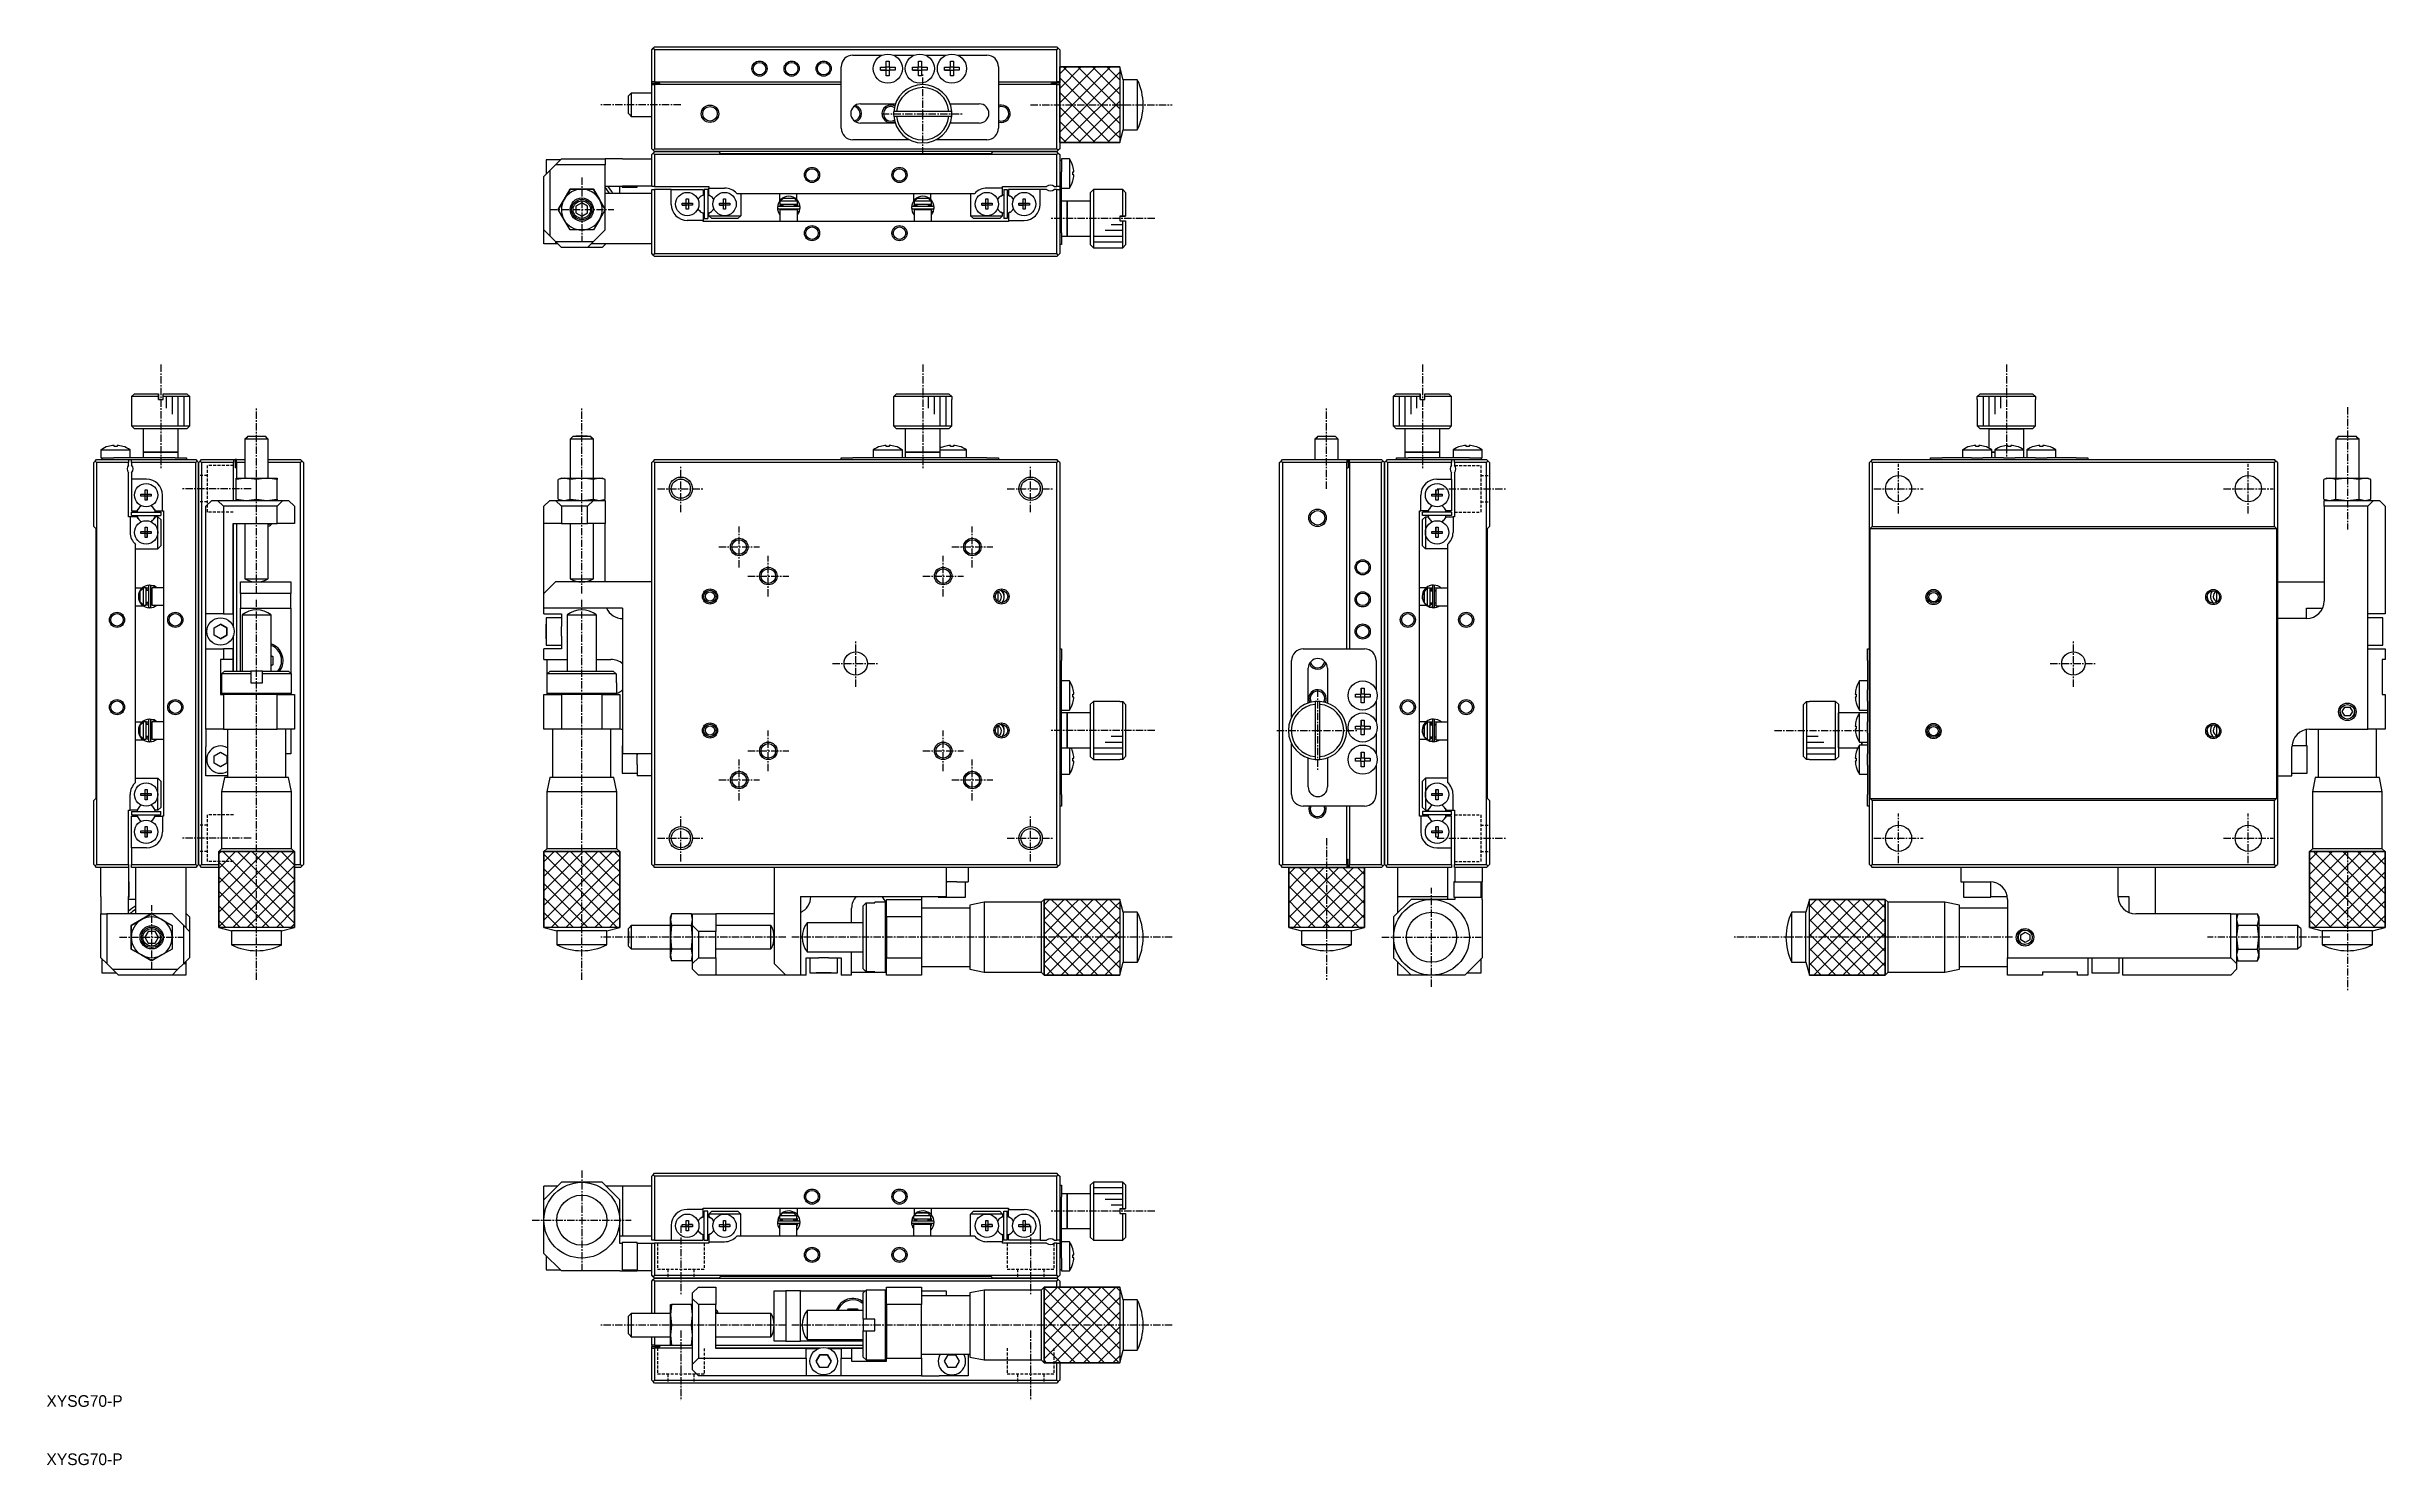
# Model space of a CAD drawing. Extents: x 10 to 411, y 10 to 253.
import ezdxf

# ---------------------------------------------------------------- set-up
doc = ezdxf.new("R2010")
doc.units = 0
doc.linetypes.add('CENTER', pattern=[2, 1.25, -0.25, 0.25, -0.25])
doc.linetypes.add('DASHED', pattern=[0.75, 0.5, -0.25])
doc.layers.get('0').update_dxf_attribs({"linetype": 'CONTINUOUS'})
doc.layers.add('CENTER', color=1, linetype='CENTER')
doc.styles.get("Standard").update_dxf_attribs({"font": 'FG教科書体NT-M'})

msp = doc.modelspace()

# ---------------------------------------------------------------- texts
at = {"color": 7, "linetype": 'CONTINUOUS'}
for p in [(10, 20), (10, 10)]:
    msp.add_text('XYSG70-P', height=2, dxfattribs=at).set_placement(p)

# ---------------------------------------------------------------- linework, layer by layer
at = {"color": 7, "linetype": 'CONTINUOUS'}
for p, q in [((113.85, 252.96), (114.1, 253.21)), ((113.85, 247.46), (113.85, 252.96)), ((114.1, 253.21), (114.35, 253.46)), ((114.1, 253.21), (114.35, 252.96)), ((114.35, 253.46), (183.35, 253.46)), ((114.35, 252.96), (114.35, 247.46)), ((183.35, 252.96), (114.35, 252.96)), ((183.35, 253.46), (183.6, 253.21)), ((183.35, 252.96), (183.6, 253.21)), ((183.35, 247.46), (183.35, 252.96)), ((183.6, 253.21), (183.85, 252.96)), ((146.35, 239.51), (146.35, 250.01)), ((148.35, 252.01), (153.37, 252.01)), ((153.09, 249.45), (153.09, 249.97)), ((153.09, 249.97), (154.09, 249.97)), ((154.09, 249.45), (153.09, 249.45)), ((153.09, 249.45), (154.05, 249.45)), ((154.05, 249.45), (154.05, 249.97)), ((154.09, 249.45), (154.05, 249.45)), ((154.09, 250.97), (154.61, 250.97)), ((154.09, 249.97), (154.09, 250.97)), ((154.09, 250.02), (154.61, 250.02)), ((154.09, 248.46), (154.09, 249.45)), ((154.61, 249.41), (154.09, 249.41)), ((154.61, 250.97), (154.61, 249.97)), ((154.61, 249.97), (155.61, 249.97)), ((154.61, 249.45), (154.61, 248.46)), ((155.61, 249.45), (154.61, 249.45)), ((154.65, 249.45), (154.61, 249.45)), ((154.65, 249.97), (154.65, 249.45)), ((155.61, 249.45), (154.65, 249.45)), ((155.33, 252.01), (158.87, 252.01)), ((155.61, 249.97), (155.61, 249.45)), ((158.59, 249.45), (158.59, 249.97)), ((158.59, 249.97), (159.59, 249.97)), ((159.59, 249.45), (158.59, 249.45)), ((158.59, 249.45), (159.55, 249.45)), ((159.55, 249.45), (159.55, 249.97)), ((159.59, 249.45), (159.55, 249.45)), ((159.59, 250.97), (160.11, 250.97)), ((159.59, 249.97), (159.59, 250.97)), ((159.59, 250.02), (160.11, 250.02)), ((159.59, 248.46), (159.59, 249.45)), ((160.11, 249.41), (159.59, 249.41)), ((160.11, 250.97), (160.11, 249.97)), ((160.11, 249.97), (161.11, 249.97)), ((160.11, 249.45), (160.11, 248.46)), ((161.11, 249.45), (160.11, 249.45)), ((160.15, 249.45), (160.11, 249.45)), ((160.15, 249.97), (160.15, 249.45)), ((161.11, 249.45), (160.15, 249.45)), ((160.83, 252.01), (164.37, 252.01)), ((161.11, 249.97), (161.11, 249.45)), ((164.09, 249.45), (164.09, 249.97)), ((164.09, 249.97), (165.09, 249.97)), ((165.09, 249.45), (164.09, 249.45)), ((164.09, 249.45), (165.05, 249.45)), ((165.05, 249.45), (165.05, 249.97)), ((165.09, 249.45), (165.05, 249.45)), ((165.09, 250.97), (165.61, 250.97)), ((165.09, 249.97), (165.09, 250.97)), ((165.09, 250.02), (165.61, 250.02)), ((165.09, 248.46), (165.09, 249.45)), ((165.61, 249.41), (165.09, 249.41)), ((165.61, 250.97), (165.61, 249.97)), ((165.61, 249.97), (166.61, 249.97)), ((165.61, 249.45), (165.61, 248.46)), ((166.61, 249.45), (165.61, 249.45)), ((165.65, 249.45), (165.61, 249.45)), ((165.65, 249.97), (165.65, 249.45)), ((166.61, 249.45), (165.65, 249.45)), ((166.33, 252.01), (171.35, 252.01)), ((166.61, 249.97), (166.61, 249.45)), ((173.35, 250.01), (173.35, 239.51)), ((183.85, 250.01), (194.15, 250.01)), ((183.85, 237.01), (183.85, 250.01)), ((194.74, 247.81), (194.15, 250.01)), ((194.15, 250.01), (194.15, 237.01)), ((110.1, 245.26), (109.85, 245.01)), ((109.85, 243.51), (109.85, 245.01)), ((110.35, 245.51), (110.1, 245.26)), ((110.35, 245.51), (110.35, 243.51)), ((113.85, 245.51), (110.35, 245.51)), ((114.35, 247.46), (113.85, 247.46)), ((113.85, 247.21), (113.85, 247.46)), ((113.85, 247.21), (115.25, 247.21)), ((113.85, 246.96), (113.85, 247.21)), ((113.85, 235.96), (113.85, 246.96)), ((113.85, 246.96), (114.35, 246.96)), ((114.35, 247.46), (146.35, 247.46)), ((114.35, 246.96), (114.35, 235.96)), ((146.35, 246.96), (114.35, 246.96)), ((115.25, 246.96), (115.25, 247.21)), ((154.61, 248.46), (154.09, 248.46)), ((160.11, 248.46), (159.59, 248.46)), ((165.61, 248.46), (165.09, 248.46)), ((173.35, 247.46), (183.35, 247.46)), ((183.35, 246.96), (173.35, 246.96)), ((183.85, 247.21), (182.45, 247.21)), ((182.45, 246.96), (182.45, 247.21)), ((183.85, 247.46), (183.35, 247.46)), ((183.35, 235.96), (183.35, 246.96)), ((183.35, 246.96), (183.85, 246.96)), ((183.85, 247.46), (183.85, 247.21)), ((183.85, 246.96), (183.85, 247.21)), ((183.85, 246.96), (183.85, 235.96)), ((194.74, 247.81), (194.74, 239.21)), ((197.15, 247.81), (194.74, 247.81)), ((197.15, 247.81), (197.15, 239.21)), ((109.85, 242.01), (109.85, 243.51)), ((109.85, 242.01), (110.1, 241.76)), ((110.1, 241.76), (110.35, 241.51)), ((110.35, 243.51), (110.35, 241.51)), ((110.35, 241.51), (113.85, 241.51)), ((149.65, 243.66), (155.65, 243.66)), ((155.87, 242.36), (155.37, 242.36)), ((155.37, 241.56), (155.87, 241.56)), ((155.37, 241.56), (165.33, 241.56)), ((164.83, 242.36), (155.87, 242.36)), ((155.87, 241.56), (164.83, 241.56)), ((165.33, 242.36), (164.83, 242.36)), ((164.83, 241.56), (165.33, 241.56)), ((165.05, 243.66), (170.05, 243.66)), ((158.07, 237.51), (148.35, 237.51)), ((155.61, 240.36), (149.65, 240.36)), ((171.35, 237.51), (162.63, 237.51)), ((170.05, 240.36), (165.09, 240.36)), ((194.15, 237.01), (183.85, 237.01)), ((194.15, 237.01), (194.74, 239.21)), ((194.74, 239.21), (197.15, 239.21)), ((95.75, 234.06), (95.75, 231.61)), ((98.2, 234.06), (95.75, 234.06)), ((97.35, 233.21), (96.35, 232.21)), ((98.35, 234.21), (97.35, 233.21)), ((105.85, 233.21), (97.35, 233.21)), ((98.35, 234.21), (105.85, 234.21)), ((105.85, 234.21), (105.85, 233.21)), ((108.85, 234.21), (105.85, 234.21)), ((105.85, 225.59), (105.85, 233.21)), ((108.85, 234.21), (113.85, 234.21)), ((114.1, 235.71), (113.85, 235.96)), ((113.85, 234.96), (114.1, 235.21)), ((113.85, 229.46), (113.85, 234.96)), ((114.35, 235.96), (114.1, 235.71)), ((114.35, 235.46), (114.1, 235.71)), ((114.35, 235.46), (114.1, 235.21)), ((114.1, 235.21), (114.35, 234.96)), ((114.35, 235.96), (183.35, 235.96)), ((183.35, 235.46), (114.35, 235.46)), ((114.35, 235.46), (125.35, 235.46)), ((114.35, 234.96), (114.35, 229.46)), ((183.35, 234.96), (114.35, 234.96)), ((125.7, 235.11), (125.35, 235.46)), ((172, 235.11), (125.7, 235.11)), ((172.35, 235.46), (172, 235.11)), ((172.35, 235.46), (183.35, 235.46)), ((183.6, 235.71), (183.35, 235.96)), ((183.6, 235.71), (183.35, 235.46)), ((183.6, 235.21), (183.35, 235.46)), ((183.35, 234.96), (183.6, 235.21)), ((183.35, 229.46), (183.35, 234.96)), ((183.85, 235.96), (183.6, 235.71)), ((183.6, 235.21), (183.85, 234.96)), ((183.85, 234.96), (183.85, 229.46)), ((183.85, 234.01), (184.15, 234.01)), ((184.15, 234.21), (184.15, 234.01)), ((185.54, 234.21), (184.15, 234.21)), ((184.15, 234.01), (184.15, 232.01)), ((185.54, 234.21), (185.54, 229.21)), ((186.11, 232.97), (186.12, 232.98)), ((96.35, 232.21), (95.35, 231.21)), ((95.35, 222.01), (95.35, 231.21)), ((96.35, 232.21), (96.35, 221.01)), ((98.82, 227.26), (99.83, 229.01)), ((99.83, 229.01), (98.82, 227.26)), ((99.83, 229.01), (101.85, 229.01)), ((101.85, 229.01), (99.83, 229.01)), ((101.85, 229.01), (103.87, 229.01)), ((103.87, 229.01), (101.85, 229.01)), ((103.87, 229.01), (104.88, 227.26)), ((104.88, 227.26), (103.87, 229.01)), ((105.85, 229.51), (108.85, 229.51)), ((108.35, 228.26), (108.35, 229.51)), ((108.75, 229.51), (108.75, 229.36)), ((108.75, 229.36), (111.35, 229.36)), ((113.85, 229.51), (108.85, 229.51)), ((111.35, 229.36), (111.35, 229.51)), ((114.35, 229.46), (113.85, 229.46)), ((113.85, 217.96), (113.85, 228.96)), ((113.85, 228.96), (114.35, 228.96)), ((114.35, 229.46), (123.65, 229.46)), ((114.35, 228.96), (114.35, 217.96)), ((117.2, 228.96), (114.35, 228.96)), ((117.2, 226.41), (117.2, 228.96)), ((117.2, 228.96), (122.65, 228.96)), ((122.65, 228.96), (122.65, 228.01)), ((122.85, 228.96), (122.85, 223.96)), ((123.45, 228.96), (122.85, 228.96)), ((123.45, 228.96), (123.45, 223.96)), ((123.65, 229.46), (123.65, 229.21)), ((123.65, 229.21), (126.35, 229.21)), ((123.65, 228.01), (123.65, 229.21)), ((174.05, 229.21), (171.35, 229.21)), ((174.05, 229.21), (174.05, 229.46)), ((174.05, 229.46), (181.59, 229.46)), ((174.05, 228.01), (174.05, 229.21)), ((174.25, 228.96), (174.25, 223.96)), ((174.25, 228.96), (174.85, 228.96)), ((174.85, 228.96), (174.85, 223.96)), ((175.05, 228.96), (175.05, 228.01)), ((180.5, 228.96), (175.05, 228.96)), ((180.5, 226.41), (180.5, 228.96)), ((181.59, 228.96), (180.5, 228.96)), ((182.91, 229.46), (183.35, 229.46)), ((183.35, 228.96), (182.91, 228.96)), ((183.85, 229.46), (183.35, 229.46)), ((183.35, 217.96), (183.35, 228.96)), ((183.35, 228.96), (183.85, 228.96)), ((183.85, 229.46), (183.85, 228.96)), ((183.85, 228.96), (183.85, 217.96)), ((184.15, 230.64), (184.15, 232.01)), ((184.15, 221.51), (184.15, 230.64)), ((184.15, 229.21), (185.54, 229.21)), ((186.11, 231.45), (186.11, 231.97)), ((186.11, 231.97), (186.28, 231.97)), ((186.28, 231.45), (186.11, 231.45)), ((186.12, 230.45), (186.11, 230.46)), ((189.65, 228.96), (189.15, 228.46)), ((189.65, 228.96), (189.65, 223.96)), ((194.65, 228.96), (189.65, 228.96)), ((194.65, 224.36), (194.65, 228.96)), ((195.15, 228.46), (194.65, 228.96)), ((97.81, 225.51), (98.82, 227.26)), ((98.82, 227.26), (97.81, 225.51)), ((98.82, 223.76), (97.81, 225.51)), ((101.85, 226.67), (100.85, 226.09)), ((100.85, 226.09), (100.85, 224.94)), ((100.85, 224.94), (101.85, 224.36)), ((100.85, 224.94), (101.85, 224.36)), ((102.85, 226.09), (101.85, 226.67)), ((101.85, 224.36), (102.85, 224.94)), ((101.85, 224.36), (102.85, 224.94)), ((102.85, 224.94), (102.85, 226.09)), ((104.88, 227.26), (105.89, 225.51)), ((105.85, 225.59), (104.88, 227.26)), ((105.89, 225.51), (104.88, 223.76)), ((113.85, 228.26), (105.85, 228.26)), ((105.89, 225.51), (105.85, 225.59)), ((105.85, 222.01), (105.85, 225.44)), ((119.06, 226.64), (119.77, 226.64)), ((119.06, 226.28), (119.06, 226.64)), ((119.77, 226.28), (119.06, 226.28)), ((119.06, 226.28), (119.77, 226.28)), ((119.77, 227.35), (120.13, 227.35)), ((119.77, 226.64), (119.77, 227.35)), ((119.78, 226.63), (119.77, 226.64)), ((119.78, 226.29), (119.77, 226.28)), ((119.77, 225.58), (119.77, 226.28)), ((120.13, 225.58), (119.77, 225.58)), ((119.78, 226.63), (120.12, 226.63)), ((119.78, 226.29), (119.78, 226.63)), ((120.12, 226.29), (119.78, 226.29)), ((120.12, 226.63), (120.13, 226.64)), ((120.12, 226.63), (120.12, 226.29)), ((120.12, 226.29), (120.13, 226.28)), ((120.13, 227.35), (120.13, 226.64)), ((120.13, 226.64), (120.84, 226.64)), ((120.13, 226.28), (120.13, 225.58)), ((120.84, 226.28), (120.13, 226.28)), ((120.84, 226.28), (120.13, 226.28)), ((120.84, 226.64), (120.84, 226.28)), ((122.65, 228.01), (122.36, 227.84)), ((122.36, 225.09), (122.65, 224.92)), ((122.65, 224.92), (122.65, 223.66)), ((123.94, 227.84), (123.65, 228.01)), ((123.65, 224.92), (123.94, 225.09)), ((123.65, 224.46), (123.65, 224.92)), ((125.46, 226.64), (126.17, 226.64)), ((125.46, 226.28), (125.46, 226.64)), ((126.17, 226.28), (125.46, 226.28)), ((125.46, 226.28), (126.17, 226.28)), ((126.17, 227.35), (126.53, 227.35)), ((126.17, 226.64), (126.17, 227.35)), ((126.18, 226.63), (126.17, 226.64)), ((126.18, 226.29), (126.17, 226.28)), ((126.17, 225.58), (126.17, 226.28)), ((126.53, 225.58), (126.17, 225.58)), ((126.18, 226.63), (126.52, 226.63)), ((126.18, 226.29), (126.18, 226.63)), ((126.52, 226.29), (126.18, 226.29)), ((126.52, 226.63), (126.53, 226.64)), ((126.52, 226.63), (126.52, 226.29)), ((126.52, 226.29), (126.53, 226.28)), ((126.53, 227.35), (126.53, 226.64)), ((126.53, 226.64), (127.24, 226.64)), ((126.53, 226.28), (126.53, 225.58)), ((127.24, 226.28), (126.53, 226.28)), ((127.24, 226.28), (126.53, 226.28)), ((127.24, 226.64), (127.24, 226.28)), ((128.43, 228.26), (136.17, 228.26)), ((129.15, 228.26), (129.15, 224.46)), ((135.55, 225.15), (135.55, 225.15)), ((135.55, 225.15), (135.55, 225.15)), ((135.55, 225.15), (135.55, 225.15)), ((135.55, 225.15), (135.55, 225.14)), ((135.55, 225.14), (135.55, 225.14)), ((135.55, 225.14), (135.55, 225.14)), ((135.55, 225.14), (135.55, 225.14)), ((135.55, 225.14), (135.55, 225.14)), ((135.55, 225.14), (135.56, 225.13)), ((135.56, 225.13), (135.56, 225.13)), ((135.56, 225.13), (135.56, 225.13)), ((135.56, 225.13), (135.57, 225.09)), ((135.57, 225.1), (135.57, 225.09)), ((135.57, 225.09), (135.57, 225.09)), ((135.57, 225.09), (135.57, 225.09)), ((135.57, 225.09), (135.58, 225.07)), ((135.58, 225.08), (135.58, 225.08)), ((139.11, 226.05), (135.61, 226.05)), ((135.61, 225.66), (139.11, 225.66)), ((135.75, 228.26), (135.75, 226.95)), ((135.82, 226.05), (135.93, 226.46)), ((135.9, 226.96), (135.85, 226.96)), ((135.85, 226.96), (135.85, 226.46)), ((135.85, 226.46), (138.85, 226.46)), ((138.85, 225.46), (135.85, 225.46)), ((135.85, 225.46), (135.85, 223.46)), ((135.86, 226.26), (136.35, 226.26)), ((135.9, 226.96), (136.43, 227.46)), ((138.8, 226.96), (135.9, 226.96)), ((135.92, 225.46), (135.93, 225.47)), ((135.93, 225.48), (135.94, 225.49)), ((135.93, 225.47), (135.93, 225.48)), ((135.94, 225.51), (135.95, 225.52)), ((135.94, 225.49), (135.94, 225.51)), ((135.95, 225.52), (135.96, 225.53)), ((135.96, 225.53), (135.97, 225.55)), ((135.97, 225.55), (135.98, 225.56)), ((135.98, 225.56), (135.99, 225.57)), ((135.99, 225.57), (136, 225.58)), ((136, 225.58), (136.01, 225.59)), ((136.01, 225.59), (136.02, 225.6)), ((136.02, 225.6), (136.04, 225.61)), ((136.04, 225.61), (136.05, 225.62)), ((136.05, 225.62), (136.06, 225.62)), ((136.06, 225.62), (136.07, 225.63)), ((136.07, 225.63), (136.09, 225.64)), ((136.09, 225.64), (136.1, 225.64)), ((136.1, 225.64), (136.12, 225.65)), ((136.12, 225.65), (136.13, 225.65)), ((136.13, 225.65), (136.14, 225.66)), ((136.14, 225.66), (136.16, 225.66)), ((136.16, 225.66), (136.17, 225.66)), ((136.17, 228.26), (138.32, 228.26)), ((136.17, 225.66), (136.19, 225.66)), ((136.19, 225.66), (136.2, 225.66)), ((136.2, 225.66), (136.21, 225.66)), ((136.25, 226.26), (136.25, 226.05)), ((136.25, 225.66), (136.25, 225.46)), ((136.35, 226.46), (136.35, 226.05)), ((136.35, 225.66), (136.35, 225.46)), ((136.43, 227.46), (138.27, 227.46)), ((138.27, 227.46), (138.8, 226.96)), ((138.32, 228.26), (159.17, 228.26)), ((138.35, 226.05), (138.35, 226.46)), ((138.35, 226.26), (138.75, 226.26)), ((138.35, 225.46), (138.35, 225.66)), ((138.51, 225.66), (138.52, 225.66)), ((138.52, 225.66), (138.54, 225.66)), ((138.54, 225.66), (138.55, 225.66)), ((138.55, 225.66), (138.57, 225.66)), ((138.57, 225.66), (138.58, 225.65)), ((138.58, 225.65), (138.6, 225.65)), ((138.6, 225.65), (138.61, 225.64)), ((138.61, 225.64), (138.62, 225.64)), ((138.62, 225.64), (138.64, 225.63)), ((138.64, 225.63), (138.65, 225.63)), ((138.65, 225.63), (138.67, 225.62)), ((138.67, 225.62), (138.68, 225.61)), ((138.68, 225.61), (138.69, 225.6)), ((138.69, 225.6), (138.7, 225.59)), ((138.7, 225.59), (138.71, 225.58)), ((138.71, 225.58), (138.72, 225.57)), ((138.72, 225.57), (138.73, 225.56)), ((138.73, 225.56), (138.74, 225.55)), ((138.74, 225.55), (138.75, 225.54)), ((138.75, 227.22), (138.75, 228.26)), ((138.75, 226.26), (138.75, 226.46)), ((138.75, 225.54), (138.76, 225.53)), ((138.76, 225.53), (138.77, 225.52)), ((138.77, 225.52), (138.78, 225.5)), ((138.78, 225.5), (138.78, 225.49)), ((138.78, 225.49), (138.79, 225.47)), ((138.79, 226.46), (138.9, 226.05)), ((138.79, 225.47), (138.8, 225.46)), ((138.85, 226.96), (138.8, 226.96)), ((138.85, 226.46), (138.85, 226.96)), ((138.85, 223.46), (138.85, 225.46)), ((138.86, 225.19), (138.85, 225.2)), ((139.14, 225.08), (138.85, 225.19)), ((138.85, 224.61), (139.15, 225.09)), ((138.87, 225.19), (138.86, 225.19)), ((138.89, 225.18), (138.87, 225.19)), ((138.9, 225.17), (138.89, 225.18)), ((138.91, 225.17), (138.9, 225.17)), ((138.93, 225.16), (138.91, 225.17)), ((138.94, 225.15), (138.93, 225.16)), ((138.96, 225.15), (138.94, 225.15)), ((138.97, 225.14), (138.96, 225.15)), ((138.99, 225.13), (138.97, 225.14)), ((139, 225.13), (138.99, 225.13)), ((139.01, 225.12), (139, 225.13)), ((139.03, 225.12), (139.01, 225.12)), ((139.04, 225.11), (139.03, 225.12)), ((139.06, 225.11), (139.04, 225.11)), ((139.07, 225.1), (139.06, 225.11)), ((139.08, 225.1), (139.07, 225.1)), ((139.09, 225.1), (139.08, 225.1)), ((139.1, 225.09), (139.09, 225.1)), ((139.11, 225.09), (139.1, 225.09)), ((139.12, 225.09), (139.11, 225.09)), ((139.13, 225.09), (139.12, 225.09)), ((139.13, 225.06), (139.3, 225.83)), ((139.14, 225.66), (139.13, 225.66)), ((139.14, 225.09), (139.13, 225.09)), ((139.13, 225.09), (139.13, 225.09)), ((139.15, 225.62), (139.14, 225.66)), ((139.15, 225.09), (139.14, 225.09)), ((139.14, 225.09), (139.14, 225.09)), ((139.16, 225.59), (139.15, 225.62)), ((139.15, 225.09), (139.16, 225.12)), ((139.15, 225.09), (139.15, 225.09)), ((139.15, 225.09), (139.15, 225.09)), ((139.17, 225.56), (139.16, 225.59)), ((139.16, 225.12), (139.17, 225.15)), ((139.18, 225.53), (139.17, 225.56)), ((139.17, 225.15), (139.18, 225.19)), ((139.19, 225.49), (139.18, 225.53)), ((139.18, 225.19), (139.19, 225.22)), ((139.2, 225.46), (139.19, 225.49)), ((139.19, 225.25), (139.2, 225.29)), ((139.19, 225.22), (139.19, 225.25)), ((139.2, 225.43), (139.2, 225.46)), ((139.2, 225.39), (139.2, 225.43)), ((139.2, 225.36), (139.2, 225.39)), ((139.2, 225.32), (139.2, 225.36)), ((139.2, 225.29), (139.2, 225.32)), ((158.55, 225.15), (158.55, 225.15)), ((158.55, 225.15), (158.55, 225.15)), ((158.55, 225.15), (158.55, 225.15)), ((158.55, 225.15), (158.55, 225.14)), ((158.55, 225.14), (158.55, 225.14)), ((158.55, 225.14), (158.55, 225.14)), ((158.55, 225.14), (158.55, 225.14)), ((158.55, 225.14), (158.55, 225.14)), ((158.55, 225.14), (158.56, 225.13)), ((158.56, 225.13), (158.56, 225.13)), ((158.56, 225.13), (158.56, 225.13)), ((158.56, 225.13), (158.57, 225.09)), ((158.57, 225.1), (158.57, 225.09)), ((158.57, 225.09), (158.57, 225.09)), ((158.57, 225.09), (158.57, 225.09)), ((158.57, 225.09), (158.58, 225.07)), ((162.11, 226.05), (158.61, 226.05)), ((158.61, 225.66), (162.11, 225.66)), ((158.75, 228.26), (158.75, 226.95)), ((158.82, 226.05), (158.93, 226.46)), ((158.9, 226.96), (158.85, 226.96)), ((158.85, 226.96), (158.85, 226.46)), ((158.85, 226.46), (161.85, 226.46)), ((161.85, 225.46), (158.85, 225.46)), ((158.85, 225.46), (158.85, 223.46)), ((158.86, 226.26), (159.35, 226.26)), ((158.9, 226.96), (159.43, 227.46)), ((161.8, 226.96), (158.9, 226.96)), ((158.92, 225.46), (158.93, 225.47)), ((158.93, 225.48), (158.94, 225.49)), ((158.93, 225.47), (158.93, 225.48)), ((158.94, 225.51), (158.95, 225.52)), ((158.94, 225.49), (158.94, 225.51)), ((158.95, 225.52), (158.96, 225.53)), ((158.96, 225.53), (158.97, 225.55)), ((158.97, 225.55), (158.98, 225.56)), ((158.98, 225.56), (158.99, 225.57)), ((158.99, 225.57), (159, 225.58)), ((159, 225.58), (159.01, 225.59)), ((159.01, 225.59), (159.02, 225.6)), ((159.02, 225.6), (159.04, 225.61)), ((159.04, 225.61), (159.05, 225.62)), ((159.05, 225.62), (159.06, 225.62)), ((159.06, 225.62), (159.07, 225.63)), ((159.07, 225.63), (159.09, 225.64)), ((159.09, 225.64), (159.1, 225.64)), ((159.1, 225.64), (159.12, 225.65)), ((159.12, 225.65), (159.13, 225.65)), ((159.13, 225.65), (159.14, 225.66)), ((159.14, 225.66), (159.16, 225.66)), ((159.16, 225.66), (159.17, 225.66)), ((159.17, 228.26), (161.32, 228.26)), ((159.17, 225.66), (159.19, 225.66)), ((159.19, 225.66), (159.2, 225.66)), ((159.2, 225.66), (159.21, 225.66)), ((159.25, 226.26), (159.25, 226.05)), ((159.25, 225.66), (159.25, 225.46)), ((159.35, 226.46), (159.35, 226.05)), ((159.35, 225.66), (159.35, 225.46)), ((159.43, 227.46), (161.27, 227.46)), ((161.27, 227.46), (161.8, 226.96)), ((161.32, 228.26), (169.27, 228.26)), ((161.35, 226.05), (161.35, 226.46)), ((161.35, 226.26), (161.75, 226.26)), ((161.35, 225.46), (161.35, 225.66)), ((161.51, 225.66), (161.52, 225.66)), ((161.52, 225.66), (161.54, 225.66)), ((161.54, 225.66), (161.55, 225.66)), ((161.55, 225.66), (161.57, 225.66)), ((161.57, 225.66), (161.58, 225.65)), ((161.58, 225.65), (161.6, 225.65)), ((161.6, 225.65), (161.61, 225.64)), ((161.61, 225.64), (161.62, 225.64)), ((161.62, 225.64), (161.64, 225.63)), ((161.64, 225.63), (161.65, 225.63)), ((161.65, 225.63), (161.67, 225.62)), ((161.67, 225.62), (161.68, 225.61)), ((161.68, 225.61), (161.69, 225.6)), ((161.69, 225.6), (161.7, 225.59)), ((161.7, 225.59), (161.71, 225.58)), ((161.71, 225.58), (161.72, 225.57)), ((161.72, 225.57), (161.73, 225.56)), ((161.73, 225.56), (161.74, 225.55)), ((161.74, 225.55), (161.75, 225.54)), ((161.75, 227.22), (161.75, 228.26)), ((161.75, 226.26), (161.75, 226.46)), ((161.75, 225.54), (161.76, 225.53)), ((161.76, 225.53), (161.77, 225.52)), ((161.77, 225.52), (161.78, 225.5)), ((161.78, 225.5), (161.78, 225.49)), ((161.78, 225.49), (161.79, 225.47)), ((161.79, 226.46), (161.9, 226.05)), ((161.79, 225.47), (161.8, 225.46)), ((161.85, 226.96), (161.8, 226.96)), ((161.85, 226.46), (161.85, 226.96)), ((161.85, 223.46), (161.85, 225.46)), ((161.86, 225.19), (161.85, 225.2)), ((162.14, 225.08), (161.85, 225.19)), ((161.85, 224.61), (162.15, 225.09)), ((161.87, 225.19), (161.86, 225.19)), ((161.89, 225.18), (161.87, 225.19)), ((161.9, 225.17), (161.89, 225.18)), ((161.91, 225.17), (161.9, 225.17)), ((161.93, 225.16), (161.91, 225.17)), ((161.94, 225.15), (161.93, 225.16)), ((161.96, 225.15), (161.94, 225.15)), ((161.97, 225.14), (161.96, 225.15)), ((161.99, 225.13), (161.97, 225.14)), ((162, 225.13), (161.99, 225.13)), ((162.01, 225.12), (162, 225.13)), ((162.03, 225.12), (162.01, 225.12)), ((162.04, 225.11), (162.03, 225.12)), ((162.06, 225.11), (162.04, 225.11)), ((162.07, 225.1), (162.06, 225.11)), ((162.08, 225.1), (162.07, 225.1)), ((162.09, 225.1), (162.08, 225.1)), ((162.1, 225.09), (162.09, 225.1)), ((162.11, 225.09), (162.1, 225.09)), ((162.12, 225.09), (162.11, 225.09)), ((162.13, 225.09), (162.12, 225.09)), ((162.14, 225.66), (162.13, 225.66)), ((162.14, 225.09), (162.13, 225.09)), ((162.13, 225.09), (162.13, 225.09)), ((162.13, 225.06), (162.14, 225.08)), ((162.14, 225.08), (162.3, 225.83)), ((162.15, 225.62), (162.14, 225.66)), ((162.15, 225.09), (162.14, 225.09)), ((162.14, 225.09), (162.14, 225.09)), ((162.16, 225.59), (162.15, 225.62)), ((162.15, 225.09), (162.16, 225.12)), ((162.15, 225.09), (162.15, 225.09)), ((162.15, 225.09), (162.15, 225.09)), ((162.17, 225.56), (162.16, 225.59)), ((162.16, 225.12), (162.17, 225.15)), ((162.18, 225.53), (162.17, 225.56)), ((162.17, 225.15), (162.18, 225.19)), ((162.19, 225.49), (162.18, 225.53)), ((162.18, 225.19), (162.19, 225.22)), ((162.2, 225.46), (162.19, 225.49)), ((162.19, 225.25), (162.2, 225.29)), ((162.19, 225.22), (162.19, 225.25)), ((162.2, 225.43), (162.2, 225.46)), ((162.2, 225.39), (162.2, 225.43)), ((162.2, 225.36), (162.2, 225.39)), ((162.2, 225.32), (162.2, 225.36)), ((162.2, 225.29), (162.2, 225.32)), ((168.55, 228.26), (168.55, 224.46)), ((170.46, 226.64), (171.17, 226.64)), ((170.46, 226.28), (170.46, 226.64)), ((171.17, 226.28), (170.46, 226.28)), ((170.46, 226.28), (171.17, 226.28)), ((171.17, 227.35), (171.53, 227.35)), ((171.17, 226.64), (171.17, 227.35)), ((171.18, 226.63), (171.17, 226.64)), ((171.18, 226.29), (171.17, 226.28)), ((171.17, 225.58), (171.17, 226.28)), ((171.53, 225.58), (171.17, 225.58)), ((171.18, 226.63), (171.52, 226.63)), ((171.18, 226.29), (171.18, 226.63)), ((171.52, 226.29), (171.18, 226.29)), ((171.52, 226.63), (171.53, 226.64)), ((171.52, 226.63), (171.52, 226.29)), ((171.52, 226.29), (171.53, 226.28)), ((171.53, 227.35), (171.53, 226.64)), ((171.53, 226.64), (172.24, 226.64)), ((171.53, 226.28), (171.53, 225.58)), ((172.24, 226.28), (171.53, 226.28)), ((172.24, 226.28), (171.53, 226.28)), ((172.24, 226.64), (172.24, 226.28)), ((173.76, 227.84), (174.05, 228.01)), ((174.05, 224.92), (173.76, 225.09)), ((174.05, 224.46), (174.05, 224.92)), ((175.05, 228.01), (175.34, 227.84)), ((175.34, 225.09), (175.05, 224.92)), ((175.05, 224.92), (175.05, 223.66)), ((176.86, 226.64), (177.57, 226.64)), ((176.86, 226.28), (176.86, 226.64)), ((177.57, 226.28), (176.86, 226.28)), ((176.86, 226.28), (177.57, 226.28)), ((177.57, 227.35), (177.93, 227.35)), ((177.57, 226.64), (177.57, 227.35)), ((177.58, 226.63), (177.57, 226.64)), ((177.58, 226.29), (177.57, 226.28)), ((177.57, 225.58), (177.57, 226.28)), ((177.93, 225.58), (177.57, 225.58)), ((177.58, 226.63), (177.92, 226.63)), ((177.58, 226.29), (177.58, 226.63)), ((177.92, 226.29), (177.58, 226.29)), ((177.92, 226.63), (177.93, 226.64)), ((177.92, 226.63), (177.92, 226.29)), ((177.92, 226.29), (177.93, 226.28)), ((177.93, 227.35), (177.93, 226.64)), ((177.93, 226.64), (178.64, 226.64)), ((177.93, 226.28), (177.93, 225.58)), ((178.64, 226.28), (177.93, 226.28)), ((178.64, 226.28), (177.93, 226.28)), ((178.64, 226.64), (178.64, 226.28)), ((185.15, 226.96), (184.15, 226.96)), ((185.15, 226.96), (185.15, 223.96)), ((185.15, 223.96), (185.15, 226.96)), ((189.15, 226.96), (185.15, 226.96)), ((189.15, 223.96), (189.15, 228.46)), ((195.15, 228.46), (195.15, 224.36)), ((95.35, 219.66), (95.35, 222.01)), ((95.35, 222.01), (96.35, 221.01)), ((96.35, 221.01), (97.35, 220.01)), ((99.83, 222.01), (98.82, 223.76)), ((101.85, 222.01), (99.83, 222.01)), ((103.87, 222.01), (101.85, 222.01)), ((103.85, 220.01), (105.85, 222.01)), ((104.88, 223.76), (103.87, 222.01)), ((122.65, 223.66), (119.95, 223.66)), ((122.65, 223.46), (122.65, 223.66)), ((175.05, 223.46), (122.65, 223.46)), ((122.85, 223.96), (123.45, 223.96)), ((123.65, 224.46), (126.35, 224.46)), ((124.15, 223.96), (123.65, 224.46)), ((128.65, 223.96), (124.15, 223.96)), ((126.35, 224.46), (129.15, 224.46)), ((129.15, 224.46), (128.65, 223.96)), ((168.55, 224.46), (171.35, 224.46)), ((169.05, 223.96), (168.55, 224.46)), ((173.55, 223.96), (169.05, 223.96)), ((171.35, 224.46), (174.05, 224.46)), ((174.05, 224.46), (173.55, 223.96)), ((174.85, 223.96), (174.25, 223.96)), ((175.05, 223.66), (175.05, 223.46)), ((175.05, 223.66), (177.75, 223.66)), ((184.15, 221.51), (184.15, 219.51)), ((184.15, 220.96), (185.15, 220.96)), ((185.15, 223.96), (185.15, 220.96)), ((185.15, 220.96), (185.15, 223.96)), ((185.15, 220.96), (189.15, 220.96)), ((189.15, 219.46), (189.15, 223.96)), ((189.65, 223.96), (189.65, 218.96)), ((194.15, 224.36), (194.15, 223.56)), ((194.15, 224.36), (194.65, 224.36)), ((194.65, 224.36), (194.15, 224.36)), ((194.15, 223.56), (194.65, 223.56)), ((194.65, 224.36), (195.15, 224.36)), ((195.15, 224.36), (194.65, 224.36)), ((194.65, 218.96), (194.65, 223.56)), ((194.65, 223.56), (195.15, 223.56)), ((195.15, 223.56), (195.15, 219.46)), ((97.35, 219.66), (95.35, 219.66)), ((97.35, 220.01), (97.35, 219.66)), ((97.35, 220.01), (103.85, 220.01)), ((97.35, 220.01), (98.35, 219.01)), ((97.7, 219.66), (97.35, 219.66)), ((102.85, 219.01), (98.35, 219.01)), ((102.85, 219.01), (103.85, 220.01)), ((105.35, 219.01), (102.85, 219.01)), ((113.85, 219.66), (103.5, 219.66)), ((105.35, 219.01), (106, 219.66)), ((114.1, 217.71), (113.85, 217.96)), ((114.35, 217.96), (114.1, 217.71)), ((114.35, 217.46), (114.1, 217.71)), ((114.35, 217.96), (183.35, 217.96)), ((183.35, 217.46), (114.35, 217.46)), ((183.6, 217.71), (183.35, 217.96)), ((183.35, 217.46), (183.6, 217.71)), ((183.85, 217.96), (183.6, 217.71)), ((184.15, 219.51), (183.85, 219.51)), ((189.15, 219.46), (189.65, 218.96)), ((189.65, 218.96), (194.65, 218.96)), ((194.65, 218.96), (195.15, 219.46)), ((25.11, 193.9), (24.61, 193.4)), ((29.21, 193.4), (24.61, 193.4)), ((24.61, 193.4), (24.61, 188.4)), ((25.11, 193.9), (29.21, 193.9)), ((29.21, 193.4), (29.21, 193.9)), ((29.21, 193.9), (29.21, 193.4)), ((29.21, 192.9), (29.21, 193.4)), ((29.21, 193.4), (29.21, 192.9)), ((29.21, 192.9), (30.01, 192.9)), ((30.01, 193.9), (34.11, 193.9)), ((30.01, 193.4), (30.01, 193.9)), ((34.61, 193.4), (30.01, 193.4)), ((30.01, 192.9), (30.01, 193.4)), ((34.61, 193.4), (34.11, 193.9)), ((34.61, 188.4), (34.61, 193.4)), ((155.35, 192.9), (155.37, 192.9)), ((155.35, 192.9), (155.37, 192.9)), ((155.35, 192.9), (155.35, 188.4)), ((155.37, 193.4), (155.87, 193.9)), ((165.33, 193.4), (155.37, 193.4)), ((155.37, 192.9), (155.37, 193.4)), ((155.87, 193.9), (164.83, 193.9)), ((155.87, 193.9), (164.83, 193.9)), ((164.83, 193.9), (165.33, 193.4)), ((165.33, 193.4), (165.33, 192.9)), ((165.33, 192.9), (165.35, 192.9)), ((165.33, 192.9), (165.35, 192.9)), ((165.35, 188.4), (165.35, 192.9)), ((241.58, 193.9), (241.08, 193.4)), ((245.68, 193.4), (241.08, 193.4)), ((241.08, 193.4), (241.08, 188.4)), ((241.58, 193.9), (245.68, 193.9)), ((245.68, 193.4), (245.68, 193.9)), ((245.68, 193.9), (245.68, 193.4)), ((245.68, 192.9), (245.68, 193.4)), ((245.68, 193.4), (245.68, 192.9)), ((245.68, 192.9), (246.48, 192.9)), ((246.48, 193.9), (250.58, 193.9)), ((246.48, 193.4), (246.48, 193.9)), ((251.08, 193.4), (246.48, 193.4)), ((246.48, 192.9), (246.48, 193.4)), ((251.08, 193.4), (250.58, 193.9)), ((251.08, 188.4), (251.08, 193.4)), ((341.26, 192.9), (341.27, 192.9)), ((341.26, 192.9), (341.26, 188.4)), ((341.27, 193.4), (341.78, 193.9)), ((341.27, 192.9), (341.27, 193.4)), ((351.24, 193.4), (341.27, 193.4)), ((341.78, 193.9), (350.74, 193.9)), ((350.74, 193.9), (351.24, 193.4)), ((351.24, 193.4), (351.24, 192.9)), ((351.24, 192.9), (351.26, 192.9)), ((351.26, 188.4), (351.26, 192.9)), ((20.6, 184.86), (20.59, 184.87)), ((21.6, 184.86), (21.6, 185.03)), ((22.12, 184.86), (21.6, 184.86)), ((22.12, 185.03), (22.12, 184.86)), ((23.12, 184.87), (23.12, 184.86)), ((24.61, 188.4), (29.61, 188.4)), ((24.61, 188.4), (25.11, 187.9)), ((29.61, 187.9), (25.11, 187.9)), ((26.61, 187.9), (26.61, 183.9)), ((29.61, 188.4), (34.61, 188.4)), ((34.11, 187.9), (29.61, 187.9)), ((32.61, 183.9), (32.61, 187.9)), ((34.11, 187.9), (34.61, 188.4)), ((44.31, 186.35), (44.06, 186.1)), ((48.06, 186.1), (44.06, 186.1)), ((44.06, 186.1), (44.06, 179.4)), ((44.56, 186.6), (44.31, 186.35)), ((44.56, 186.6), (47.56, 186.6)), ((47.81, 186.35), (47.56, 186.6)), ((48.06, 186.1), (47.81, 186.35)), ((48.06, 179.4), (48.06, 186.1)), ((100.1, 186.35), (99.85, 186.1)), ((103.85, 186.1), (99.85, 186.1)), ((99.85, 186.1), (99.85, 179.4)), ((100.35, 186.6), (100.1, 186.35)), ((100.35, 186.6), (103.35, 186.6)), ((100.35, 186.6), (103.35, 186.6)), ((101.85, 186.6), (100.85, 186.6)), ((100.85, 186.6), (101.85, 186.6)), ((101.85, 186.6), (102.85, 186.6)), ((102.85, 186.6), (101.85, 186.6)), ((103.6, 186.35), (103.35, 186.6)), ((103.85, 186.1), (103.6, 186.35)), ((103.85, 179.4), (103.85, 186.1)), ((153.09, 184.86), (153.09, 184.87)), ((153.09, 184.86), (153.09, 184.87)), ((154.09, 184.86), (154.09, 185.03)), ((154.61, 184.86), (154.09, 184.86)), ((154.61, 185.03), (154.61, 184.86)), ((155.35, 188.4), (165.35, 188.4)), ((155.35, 188.4), (155.85, 187.9)), ((155.61, 184.87), (155.61, 184.86)), ((155.61, 184.87), (155.61, 184.86)), ((164.85, 187.9), (155.85, 187.9)), ((157.35, 187.9), (157.35, 183.9)), ((163.35, 183.9), (163.35, 187.9)), ((164.09, 184.86), (164.09, 184.87)), ((164.09, 184.86), (164.09, 184.87)), ((164.85, 187.9), (165.35, 188.4)), ((165.09, 184.86), (165.09, 185.03)), ((165.61, 184.86), (165.09, 184.86)), ((165.61, 185.03), (165.61, 184.86)), ((166.61, 184.87), (166.61, 184.86)), ((166.61, 184.87), (166.61, 184.86)), ((227.88, 186.35), (227.63, 186.1)), ((229.63, 186.1), (227.63, 186.1)), ((227.63, 186.1), (227.63, 182.6)), ((228.13, 186.6), (227.88, 186.35)), ((228.13, 186.6), (229.63, 186.6)), ((229.63, 186.6), (231.13, 186.6)), ((231.63, 186.1), (229.63, 186.1)), ((231.38, 186.35), (231.13, 186.6)), ((231.63, 186.1), (231.38, 186.35)), ((231.63, 182.6), (231.63, 186.1)), ((241.08, 188.4), (251.08, 188.4)), ((241.08, 188.4), (241.58, 187.9)), ((250.58, 187.9), (241.58, 187.9)), ((243.08, 187.9), (243.08, 183.9)), ((249.08, 183.9), (249.08, 187.9)), ((250.58, 187.9), (251.08, 188.4)), ((252.57, 184.86), (252.57, 184.87)), ((253.57, 184.86), (253.57, 185.03)), ((254.09, 184.86), (253.57, 184.86)), ((254.09, 185.03), (254.09, 184.86)), ((255.09, 184.87), (255.09, 184.86)), ((340, 184.86), (340, 184.87)), ((341, 184.86), (341, 185.03)), ((341.52, 184.86), (341, 184.86)), ((341.26, 188.4), (351.26, 188.4)), ((341.26, 188.4), (341.76, 187.9)), ((341.52, 185.03), (341.52, 184.86)), ((343.26, 187.9), (341.76, 187.9)), ((350.76, 187.9), (341.76, 187.9)), ((342.52, 184.87), (342.52, 184.86)), ((349.26, 187.9), (343.26, 187.9)), ((343.26, 187.9), (349.26, 187.9)), ((343.26, 187.9), (343.26, 184.58)), ((345.5, 184.86), (345.5, 184.87)), ((346.5, 184.86), (346.5, 185.03)), ((347.02, 184.86), (346.5, 184.86)), ((347.02, 185.03), (347.02, 184.86)), ((348.02, 184.87), (348.02, 184.86)), ((350.76, 187.9), (349.26, 187.9)), ((349.26, 184.29), (349.26, 187.9)), ((350.76, 187.9), (351.26, 188.4)), ((351, 184.86), (351, 184.87)), ((352, 184.86), (352, 185.03)), ((352.52, 184.86), (352, 184.86)), ((352.52, 185.03), (352.52, 184.86)), ((353.52, 184.87), (353.52, 184.86)), ((403.01, 186.35), (402.76, 186.1)), ((406.76, 186.1), (402.76, 186.1)), ((402.76, 186.1), (402.76, 179.4)), ((403.26, 186.6), (403.01, 186.35)), ((403.26, 186.6), (406.26, 186.6)), ((406.51, 186.35), (406.26, 186.6)), ((406.76, 186.1), (406.51, 186.35)), ((406.76, 179.4), (406.76, 186.1)), ((18.36, 182.35), (18.11, 182.1)), ((18.11, 171.1), (18.11, 182.1)), ((18.36, 182.35), (18.61, 182.6)), ((18.61, 182.1), (18.36, 182.35)), ((18.61, 182.6), (24.11, 182.6)), ((24.11, 182.1), (18.61, 182.1)), ((18.61, 182.1), (18.61, 113.1)), ((19.36, 184.29), (24.36, 184.29)), ((19.36, 184.29), (19.36, 182.9)), ((19.36, 182.9), (19.56, 182.9)), ((19.56, 182.6), (19.56, 182.9)), ((19.56, 182.9), (21.56, 182.9)), ((22.93, 182.9), (21.56, 182.9)), ((32.06, 182.9), (22.93, 182.9)), ((24.11, 182.6), (24.61, 182.6)), ((24.11, 182.6), (24.11, 182.1)), ((24.11, 181.66), (24.11, 182.1)), ((24.36, 182.9), (24.36, 184.29)), ((24.61, 182.6), (35.61, 182.6)), ((24.61, 182.1), (24.61, 182.6)), ((24.61, 182.1), (24.61, 181.66)), ((35.61, 182.1), (24.61, 182.1)), ((26.61, 183.9), (29.61, 183.9)), ((29.61, 183.9), (26.61, 183.9)), ((26.61, 183.9), (26.61, 182.9)), ((29.61, 183.9), (32.61, 183.9)), ((32.61, 183.9), (29.61, 183.9)), ((32.06, 182.9), (34.06, 182.9)), ((32.61, 182.9), (32.61, 183.9)), ((34.06, 182.9), (34.06, 182.6)), ((35.61, 182.6), (35.86, 182.35)), ((35.86, 182.35), (35.61, 182.1)), ((35.61, 113.1), (35.61, 182.1)), ((36.11, 182.1), (35.86, 182.35)), ((36.11, 182.1), (36.36, 182.35)), ((36.11, 182.1), (36.11, 113.1)), ((36.11, 113.1), (36.11, 182.1)), ((36.36, 182.35), (36.61, 182.6)), ((36.61, 182.1), (36.36, 182.35)), ((36.61, 182.6), (42.11, 182.6)), ((42.11, 182.1), (36.61, 182.1)), ((36.61, 182.1), (36.61, 113.1)), ((42.11, 182.6), (42.11, 182.1)), ((42.11, 182.6), (42.36, 182.6)), ((42.11, 175.6), (42.11, 182.1)), ((42.36, 182.6), (42.36, 181.2)), ((42.61, 182.6), (42.36, 182.6)), ((42.61, 181.2), (42.36, 181.2)), ((42.61, 182.6), (44.06, 182.6)), ((42.61, 182.1), (42.61, 182.6)), ((44.06, 182.1), (42.61, 182.1)), ((42.61, 182.1), (42.61, 179.4)), ((48.06, 182.6), (53.61, 182.6)), ((53.61, 182.1), (48.06, 182.1)), ((53.61, 182.6), (53.86, 182.35)), ((53.86, 182.35), (53.61, 182.1)), ((53.61, 113.1), (53.61, 182.1)), ((54.11, 182.1), (53.86, 182.35)), ((54.11, 182.1), (54.11, 113.1)), ((114.1, 182.35), (113.85, 182.1)), ((113.85, 113.1), (113.85, 182.1)), ((114.35, 182.6), (114.1, 182.35)), ((114.35, 182.1), (114.1, 182.35)), ((114.35, 182.6), (183.35, 182.6)), ((114.35, 182.1), (114.35, 113.1)), ((183.35, 182.1), (114.35, 182.1)), ((146.35, 182.6), (146.35, 182.9)), ((146.35, 182.9), (148.35, 182.9)), ((153.27, 182.9), (148.35, 182.9)), ((151.85, 184.29), (156.85, 184.29)), ((151.85, 184.29), (151.85, 182.9)), ((155.42, 182.9), (153.27, 182.9)), ((158.77, 182.9), (155.42, 182.9)), ((156.85, 182.9), (156.85, 184.29)), ((157.35, 183.9), (163.35, 183.9)), ((163.35, 183.9), (157.35, 183.9)), ((157.35, 183.9), (157.35, 182.9)), ((160.92, 182.9), (158.77, 182.9)), ((164.27, 182.9), (160.92, 182.9)), ((163.35, 184.29), (167.85, 184.29)), ((163.35, 182.9), (163.35, 183.9)), ((166.42, 182.9), (164.27, 182.9)), ((171.35, 182.9), (166.42, 182.9)), ((167.85, 182.9), (167.85, 184.29)), ((171.35, 182.9), (173.35, 182.9)), ((173.35, 182.9), (173.35, 182.6)), ((183.6, 182.35), (183.35, 182.6)), ((183.6, 182.35), (183.35, 182.1)), ((183.35, 113.1), (183.35, 182.1)), ((183.85, 182.1), (183.6, 182.35)), ((183.85, 182.1), (183.85, 113.1)), ((221.58, 182.1), (221.83, 182.35)), ((221.58, 113.1), (221.58, 182.1)), ((221.83, 182.35), (222.08, 182.6)), ((222.08, 182.1), (221.83, 182.35)), ((222.08, 182.6), (233.08, 182.6)), ((222.08, 182.1), (222.08, 113.1)), ((233.08, 182.1), (222.08, 182.1)), ((233.08, 182.6), (233.08, 182.1)), ((233.08, 182.6), (233.33, 182.6)), ((233.08, 150.1), (233.08, 182.1)), ((233.08, 181.2), (233.33, 181.2)), ((233.33, 182.6), (233.33, 181.2)), ((233.33, 182.6), (233.58, 182.6)), ((233.58, 182.6), (239.08, 182.6)), ((233.58, 182.1), (233.58, 182.6)), ((239.08, 182.1), (233.58, 182.1)), ((233.58, 182.1), (233.58, 150.1)), ((239.08, 182.6), (239.33, 182.35)), ((239.33, 182.35), (239.08, 182.1)), ((239.08, 113.1), (239.08, 182.1)), ((239.33, 182.35), (239.58, 182.1)), ((239.83, 182.35), (239.58, 182.1)), ((239.58, 113.1), (239.58, 182.1)), ((239.58, 182.1), (239.58, 113.1)), ((239.83, 182.35), (240.08, 182.6)), ((240.08, 182.1), (239.83, 182.35)), ((240.08, 182.6), (251.08, 182.6)), ((251.08, 182.1), (240.08, 182.1)), ((240.08, 182.1), (240.08, 113.1)), ((241.63, 182.6), (241.63, 182.9)), ((241.63, 182.9), (243.63, 182.9)), ((243.08, 183.9), (249.08, 183.9)), ((249.08, 183.9), (243.08, 183.9)), ((243.08, 183.9), (243.08, 182.9)), ((252.75, 182.9), (243.63, 182.9)), ((249.08, 182.9), (249.08, 183.9)), ((251.08, 182.6), (251.58, 182.6)), ((251.08, 182.6), (251.08, 182.1)), ((251.08, 181.66), (251.08, 182.1)), ((251.33, 184.29), (256.33, 184.29)), ((251.33, 184.29), (251.33, 182.9)), ((251.58, 182.1), (251.58, 182.6)), ((251.58, 182.6), (257.08, 182.6)), ((257.08, 182.1), (251.58, 182.1)), ((251.58, 182.1), (251.58, 181.66)), ((254.13, 182.9), (252.75, 182.9)), ((254.13, 182.9), (256.13, 182.9)), ((256.13, 182.9), (256.33, 182.9)), ((256.13, 182.9), (256.13, 182.6)), ((256.33, 182.9), (256.33, 184.29)), ((257.08, 182.6), (257.33, 182.35)), ((257.33, 182.35), (257.08, 182.1)), ((257.08, 113.1), (257.08, 182.1)), ((257.58, 182.1), (257.33, 182.35)), ((257.58, 182.1), (257.58, 171.1)), ((323.01, 182.35), (322.76, 182.1)), ((322.76, 113.1), (322.76, 182.1)), ((323.26, 182.6), (323.01, 182.35)), ((323.26, 182.1), (323.01, 182.35)), ((323.26, 182.6), (392.26, 182.6)), ((323.26, 182.1), (323.26, 171.1)), ((392.26, 182.1), (323.26, 182.1)), ((333.26, 182.6), (333.26, 182.9)), ((333.26, 182.9), (335.26, 182.9)), ((340.18, 182.9), (335.26, 182.9)), ((338.76, 184.29), (341.26, 184.29)), ((338.76, 184.29), (338.76, 182.9)), ((340.28, 182.9), (340.18, 182.9)), ((340.28, 182.9), (341.26, 182.9)), ((341.26, 184.29), (343.76, 184.29)), ((341.26, 182.9), (342.24, 182.9)), ((342.33, 182.9), (342.24, 182.9)), ((345.68, 182.9), (342.33, 182.9)), ((343.76, 182.9), (343.76, 184.29)), ((343.76, 183.9), (344.26, 183.9)), ((344.26, 183.9), (343.76, 183.9)), ((344.26, 184.29), (346.76, 184.29)), ((344.26, 184.29), (344.26, 182.9)), ((345.78, 182.9), (345.68, 182.9)), ((345.78, 182.9), (346.76, 182.9)), ((346.76, 184.29), (349.26, 184.29)), ((346.76, 182.9), (347.74, 182.9)), ((347.83, 182.9), (347.74, 182.9)), ((351.18, 182.9), (347.83, 182.9)), ((349.26, 182.9), (349.26, 184.29)), ((349.76, 184.29), (352.26, 184.29)), ((349.76, 184.29), (349.76, 182.9)), ((351.28, 182.9), (351.18, 182.9)), ((351.28, 182.9), (352.26, 182.9)), ((352.26, 184.29), (354.76, 184.29)), ((352.26, 182.9), (353.24, 182.9)), ((353.33, 182.9), (353.24, 182.9)), ((358.26, 182.9), (353.33, 182.9)), ((354.76, 182.9), (354.76, 184.29)), ((358.26, 182.9), (360.26, 182.9)), ((360.26, 182.9), (360.26, 182.6)), ((392.51, 182.35), (392.26, 182.6)), ((392.51, 182.35), (392.26, 182.1)), ((392.26, 171.1), (392.26, 182.1)), ((392.76, 182.1), (392.51, 182.35)), ((392.76, 182.1), (392.76, 113.1)), ((24.11, 172.8), (24.11, 180.34)), ((24.61, 180.34), (24.61, 179.25)), ((27.16, 179.25), (24.61, 179.25)), ((24.61, 179.25), (24.61, 173.8)), ((26.22, 176.68), (26.93, 176.68)), ((26.22, 176.32), (26.22, 176.68)), ((26.93, 177.39), (27.29, 177.39)), ((26.93, 176.68), (26.93, 177.39)), ((26.94, 176.67), (26.93, 176.68)), ((26.94, 176.33), (26.94, 176.67)), ((26.94, 176.67), (27.28, 176.67)), ((27.28, 176.67), (27.29, 176.68)), ((27.28, 176.67), (27.28, 176.33)), ((27.29, 177.39), (27.29, 176.68)), ((27.29, 177.39), (27.29, 176.68)), ((27.29, 176.68), (27.99, 176.68)), ((27.99, 176.68), (27.99, 176.32)), ((44.31, 179.4), (42.56, 179.2)), ((42.56, 179.2), (42.56, 179.4)), ((42.56, 179.4), (44.31, 179.4)), ((42.56, 175.8), (42.56, 179.2)), ((46.06, 179.2), (44.31, 179.4)), ((44.31, 179.4), (47.81, 179.4)), ((47.81, 179.4), (46.06, 179.2)), ((46.06, 175.8), (46.06, 179.2)), ((49.56, 179.2), (47.81, 179.4)), ((47.81, 179.4), (49.56, 179.4)), ((49.56, 179.4), (49.56, 179.2)), ((49.56, 175.8), (49.56, 179.2)), ((98.82, 179.4), (97.81, 179.2)), ((98.35, 179.4), (97.81, 179.2)), ((97.81, 175.8), (97.81, 179.2)), ((98.35, 179.4), (98.82, 179.4)), ((99.83, 179.2), (98.82, 179.4)), ((98.82, 179.4), (101.85, 179.4)), ((101.85, 179.4), (99.83, 179.2)), ((99.83, 175.8), (99.83, 179.2)), ((103.87, 179.2), (101.85, 179.4)), ((101.85, 179.4), (104.88, 179.4)), ((104.88, 179.4), (103.87, 179.2)), ((103.87, 175.8), (103.87, 179.2)), ((104.88, 179.4), (105.35, 179.4)), ((105.89, 179.2), (104.88, 179.4)), ((105.89, 179.2), (105.35, 179.4)), ((105.89, 175.8), (105.89, 179.2)), ((247.69, 176.32), (247.69, 176.68)), ((247.69, 176.68), (248.4, 176.68)), ((248.4, 177.39), (248.76, 177.39)), ((248.4, 176.68), (248.4, 177.39)), ((248.4, 177.39), (248.4, 176.68)), ((248.41, 176.67), (248.4, 176.68)), ((248.41, 176.67), (248.75, 176.67)), ((248.41, 176.33), (248.41, 176.67)), ((248.53, 179.25), (251.08, 179.25)), ((248.75, 176.67), (248.76, 176.68)), ((248.75, 176.67), (248.75, 176.33)), ((248.76, 177.39), (248.76, 176.68)), ((248.76, 176.68), (249.47, 176.68)), ((249.47, 176.68), (249.47, 176.32)), ((251.08, 179.25), (251.08, 180.34)), ((251.08, 179.25), (251.08, 173.8)), ((251.58, 180.34), (251.58, 172.8)), ((401.73, 179.4), (400.72, 179.2)), ((401.26, 179.4), (400.72, 179.2)), ((400.72, 175.8), (400.72, 179.2)), ((401.26, 179.4), (401.73, 179.4)), ((402.74, 179.2), (401.73, 179.4)), ((401.73, 179.4), (404.76, 179.4)), ((404.76, 179.4), (402.74, 179.2)), ((402.74, 179.2), (402.74, 175.8)), ((406.78, 179.2), (404.76, 179.4)), ((404.76, 179.4), (407.79, 179.4)), ((407.79, 179.4), (406.78, 179.2)), ((406.78, 175.8), (406.78, 179.2)), ((408.8, 179.2), (407.79, 179.4)), ((407.79, 179.4), (408.26, 179.4)), ((408.8, 179.2), (408.26, 179.4)), ((408.8, 175.8), (408.8, 179.2)), ((24.36, 172.8), (24.11, 172.8)), ((24.36, 172.8), (24.36, 170.1)), ((25.56, 172.8), (24.36, 172.8)), ((24.61, 173.8), (25.56, 173.8)), ((24.61, 173), (24.61, 173.6)), ((24.61, 173.6), (29.61, 173.6)), ((24.61, 173), (29.61, 173)), ((25.56, 173.8), (25.73, 174.09)), ((25.73, 172.51), (25.56, 172.8)), ((26.93, 176.32), (26.22, 176.32)), ((26.94, 176.33), (26.93, 176.32)), ((26.93, 175.61), (26.93, 176.32)), ((27.29, 175.61), (26.93, 175.61)), ((27.28, 176.33), (26.94, 176.33)), ((27.28, 176.33), (27.29, 176.32)), ((27.29, 176.32), (27.29, 175.61)), ((27.99, 176.32), (27.29, 176.32)), ((27.29, 175.61), (27.29, 176.32)), ((28.48, 174.09), (28.65, 173.8)), ((28.65, 172.8), (28.48, 172.51)), ((28.65, 173.8), (29.91, 173.8)), ((29.11, 172.8), (28.65, 172.8)), ((29.11, 170.1), (29.11, 172.8)), ((29.11, 172.8), (29.61, 172.3)), ((29.61, 173.6), (29.61, 173)), ((29.91, 173.8), (29.91, 176.5)), ((29.91, 173.8), (30.11, 173.8)), ((30.11, 173.8), (30.11, 121.4)), ((37.36, 174.6), (38.36, 175.6)), ((37.36, 156.1), (37.36, 174.6)), ((38.36, 175.6), (39.36, 175.6)), ((39.36, 175.6), (40.36, 174.6)), ((39.36, 175.6), (44.06, 175.6)), ((40.36, 174.6), (40.36, 156.1)), ((49.56, 174.6), (40.36, 174.6)), ((42.56, 175.8), (44.31, 175.6)), ((42.56, 175.6), (42.56, 175.8)), ((44.06, 175.6), (48.06, 175.6)), ((44.31, 175.6), (46.06, 175.8)), ((46.06, 175.8), (47.81, 175.6)), ((47.81, 175.6), (49.56, 175.8)), ((48.06, 175.6), (49.56, 175.6)), ((49.56, 175.8), (49.56, 175.6)), ((49.56, 174.6), (50.56, 175.6)), ((49.56, 175.6), (50.56, 175.6)), ((49.56, 171.6), (49.56, 174.6)), ((50.56, 175.6), (51.56, 175.6)), ((51.56, 175.6), (52.56, 174.6)), ((52.56, 174.6), (52.56, 171.6)), ((95.35, 174.6), (96.35, 175.6)), ((95.35, 171.6), (95.35, 174.6)), ((96.35, 175.6), (97.35, 175.6)), ((97.35, 175.6), (98.35, 174.6)), ((97.35, 175.6), (99.85, 175.6)), ((97.81, 175.8), (98.82, 175.6)), ((97.81, 175.8), (98.35, 175.6)), ((98.35, 174.6), (98.35, 171.6)), ((102.85, 174.6), (98.35, 174.6)), ((98.82, 175.6), (99.83, 175.8)), ((99.83, 175.8), (101.85, 175.6)), ((99.85, 175.6), (103.85, 175.6)), ((101.85, 175.6), (103.87, 175.8)), ((102.85, 174.6), (103.85, 175.6)), ((102.85, 171.6), (102.85, 174.6)), ((103.85, 175.6), (105.85, 175.6)), ((103.87, 175.8), (104.88, 175.6)), ((104.88, 175.6), (105.89, 175.8)), ((105.35, 175.6), (105.89, 175.8)), ((105.85, 175.6), (105.85, 171.6)), ((245.58, 173.8), (245.78, 173.8)), ((245.58, 121.4), (245.58, 173.8)), ((245.78, 173.8), (245.78, 176.5)), ((247.04, 173.8), (245.78, 173.8)), ((246.08, 173), (246.08, 173.6)), ((251.08, 173.6), (246.08, 173.6)), ((251.08, 173), (246.08, 173)), ((246.08, 172.3), (246.58, 172.8)), ((246.58, 172.8), (246.58, 170.1)), ((246.58, 172.8), (247.04, 172.8)), ((247.2, 174.09), (247.04, 173.8)), ((247.04, 172.8), (247.2, 172.51)), ((248.4, 176.32), (247.69, 176.32)), ((248.41, 176.33), (248.4, 176.32)), ((248.4, 175.61), (248.4, 176.32)), ((248.4, 175.61), (248.4, 176.32)), ((248.76, 175.61), (248.4, 175.61)), ((248.75, 176.33), (248.41, 176.33)), ((248.75, 176.33), (248.76, 176.32)), ((248.76, 176.32), (248.76, 175.61)), ((249.47, 176.32), (248.76, 176.32)), ((250.12, 173.8), (249.95, 174.09)), ((249.95, 172.51), (250.12, 172.8)), ((251.08, 173.8), (250.12, 173.8)), ((250.12, 172.8), (251.33, 172.8)), ((251.08, 173.6), (251.08, 173)), ((251.33, 172.8), (251.33, 170.1)), ((251.58, 172.8), (251.33, 172.8)), ((400.72, 175.8), (401.73, 175.6)), ((400.72, 175.8), (401.26, 175.6)), ((400.76, 174.6), (400.76, 175.6)), ((400.76, 175.6), (402.76, 175.6)), ((400.76, 174.6), (400.76, 158.3)), ((408.26, 174.6), (400.76, 174.6)), ((401.73, 175.6), (402.74, 175.8)), ((402.74, 175.8), (404.76, 175.6)), ((402.76, 175.6), (406.76, 175.6)), ((404.76, 175.6), (406.78, 175.8)), ((406.76, 175.6), (409.26, 175.6)), ((406.78, 175.8), (407.79, 175.6)), ((407.79, 175.6), (408.8, 175.8)), ((408.26, 175.6), (408.8, 175.8)), ((408.26, 174.6), (409.26, 175.6)), ((408.26, 156.1), (408.26, 174.6)), ((409.26, 175.6), (410.26, 175.6)), ((410.26, 175.6), (411.26, 174.6)), ((411.26, 174.6), (411.26, 156.1)), ((18.11, 171.1), (18.46, 170.75)), ((18.46, 170.75), (18.46, 124.45)), ((26.22, 170.28), (26.93, 170.28)), ((26.22, 169.92), (26.22, 170.28)), ((26.93, 169.92), (26.22, 169.92)), ((26.93, 170.99), (27.29, 170.99)), ((26.93, 170.28), (26.93, 170.99)), ((26.94, 170.27), (26.93, 170.28)), ((26.94, 169.93), (26.93, 169.92)), ((26.93, 169.21), (26.93, 169.92)), ((27.29, 169.21), (26.93, 169.21)), ((26.94, 169.93), (26.94, 170.27)), ((26.94, 170.27), (27.28, 170.27)), ((27.28, 169.93), (26.94, 169.93)), ((27.28, 170.27), (27.29, 170.28)), ((27.28, 170.27), (27.28, 169.93)), ((27.28, 169.93), (27.29, 169.92)), ((27.29, 170.99), (27.29, 170.28)), ((27.29, 170.99), (27.29, 170.28)), ((27.29, 170.28), (27.99, 170.28)), ((27.29, 169.92), (27.29, 169.21)), ((27.99, 169.92), (27.29, 169.92)), ((27.29, 169.21), (27.29, 169.92)), ((27.99, 170.28), (27.99, 169.92)), ((29.11, 167.3), (29.11, 170.1)), ((29.61, 172.3), (29.61, 167.8)), ((42.06, 156.1), (42.06, 171.6)), ((42.06, 171.6), (49.56, 171.6)), ((42.11, 153.78), (42.11, 171.6)), ((42.61, 171.6), (42.61, 146.3)), ((44.06, 171.6), (44.06, 162.14)), ((48.06, 162.14), (48.06, 171.6)), ((52.56, 171.6), (49.56, 171.6)), ((98.35, 171.6), (95.35, 171.6)), ((95.35, 159.6), (95.35, 171.6)), ((98.35, 171.6), (102.85, 171.6)), ((99.85, 171.6), (99.85, 162.14)), ((105.85, 171.6), (102.85, 171.6)), ((103.85, 162.14), (103.85, 171.6)), ((105.85, 161.6), (105.85, 171.6)), ((246.08, 167.8), (246.08, 172.3)), ((246.58, 170.1), (246.58, 167.3)), ((247.69, 169.92), (247.69, 170.28)), ((247.69, 170.28), (248.4, 170.28)), ((248.4, 169.92), (247.69, 169.92)), ((248.4, 170.99), (248.76, 170.99)), ((248.4, 170.28), (248.4, 170.99)), ((248.4, 170.99), (248.4, 170.28)), ((248.41, 170.27), (248.4, 170.28)), ((248.41, 169.93), (248.4, 169.92)), ((248.4, 169.21), (248.4, 169.92)), ((248.4, 169.21), (248.4, 169.92)), ((248.76, 169.21), (248.4, 169.21)), ((248.41, 170.27), (248.75, 170.27)), ((248.41, 169.93), (248.41, 170.27)), ((248.75, 169.93), (248.41, 169.93)), ((248.75, 170.27), (248.76, 170.28)), ((248.75, 170.27), (248.75, 169.93)), ((248.75, 169.93), (248.76, 169.92)), ((248.76, 170.99), (248.76, 170.28)), ((248.76, 170.28), (249.47, 170.28)), ((248.76, 169.92), (248.76, 169.21)), ((249.47, 169.92), (248.76, 169.92)), ((249.47, 170.28), (249.47, 169.92)), ((257.23, 170.75), (257.58, 171.1)), ((257.23, 124.45), (257.23, 170.75)), ((322.91, 170.75), (323.26, 171.1)), ((322.91, 124.45), (322.91, 170.75)), ((322.91, 170.75), (392.61, 170.75)), ((323.26, 171.1), (392.26, 171.1)), ((392.26, 171.1), (392.61, 170.75)), ((392.61, 170.75), (392.61, 124.45)), ((25.31, 160.07), (25.31, 168.02)), ((25.31, 167.3), (29.11, 167.3)), ((29.61, 167.8), (29.11, 167.3)), ((246.58, 167.3), (246.08, 167.8)), ((250.38, 167.3), (246.58, 167.3)), ((250.38, 168.02), (250.38, 160.07)), ((26.36, 160.5), (25.31, 160.5)), ((26.11, 160.02), (26.61, 160.55)), ((26.61, 160.6), (26.61, 160.55)), ((27.11, 160.6), (26.61, 160.6)), ((26.61, 160.55), (26.61, 157.65)), ((27.11, 160.54), (27.52, 160.65)), ((27.11, 157.6), (27.11, 160.6)), ((27.31, 160.5), (27.11, 160.5)), ((27.31, 160.1), (27.31, 160.5)), ((27.52, 160.86), (27.52, 157.36)), ((28.49, 160.89), (27.74, 161.05)), ((27.95, 160.9), (27.91, 160.89)), ((27.91, 160.89), (27.91, 160.88)), ((27.91, 157.36), (27.91, 160.86)), ((27.98, 160.91), (27.95, 160.9)), ((28.01, 160.92), (27.98, 160.91)), ((28, 160.47), (28.01, 160.48)), ((28.04, 160.93), (28.01, 160.92)), ((28.01, 160.48), (28.02, 160.49)), ((28.02, 160.49), (28.03, 160.5)), ((28.03, 160.5), (28.04, 160.51)), ((28.08, 160.94), (28.04, 160.93)), ((28.04, 160.51), (28.06, 160.52)), ((28.06, 160.52), (28.07, 160.53)), ((28.07, 160.53), (28.08, 160.53)), ((28.11, 160.95), (28.08, 160.94)), ((28.08, 160.53), (28.1, 160.54)), ((28.1, 160.54), (28.11, 160.55)), ((28.15, 160.95), (28.11, 160.95)), ((28.11, 160.6), (28.11, 157.6)), ((30.11, 160.6), (28.11, 160.6)), ((28.18, 160.95), (28.15, 160.95)), ((28.21, 160.95), (28.18, 160.95)), ((28.25, 160.95), (28.21, 160.95)), ((28.28, 160.95), (28.25, 160.95)), ((28.32, 160.94), (28.28, 160.95)), ((28.35, 160.94), (28.32, 160.94)), ((28.38, 160.93), (28.35, 160.94)), ((28.38, 160.61), (28.37, 160.6)), ((28.42, 160.92), (28.38, 160.93)), ((28.49, 160.89), (28.38, 160.6)), ((28.39, 160.62), (28.38, 160.61)), ((28.4, 160.65), (28.39, 160.64)), ((28.39, 160.64), (28.39, 160.62)), ((28.41, 160.68), (28.4, 160.66)), ((28.4, 160.66), (28.4, 160.65)), ((28.42, 160.69), (28.41, 160.68)), ((28.45, 160.91), (28.42, 160.92)), ((28.43, 160.72), (28.42, 160.71)), ((28.42, 160.71), (28.42, 160.69)), ((28.44, 160.74), (28.43, 160.72)), ((28.45, 160.76), (28.44, 160.75)), ((28.44, 160.75), (28.44, 160.74)), ((28.48, 160.9), (28.45, 160.91)), ((28.46, 160.79), (28.45, 160.78)), ((28.45, 160.78), (28.45, 160.76)), ((28.47, 160.82), (28.46, 160.81)), ((28.46, 160.81), (28.46, 160.79)), ((28.48, 160.85), (28.47, 160.84)), ((28.47, 160.84), (28.47, 160.83)), ((28.47, 160.83), (28.47, 160.82)), ((28.96, 160.6), (28.48, 160.9)), ((28.48, 160.9), (28.48, 160.9)), ((28.48, 160.9), (28.48, 160.9)), ((28.48, 160.9), (28.48, 160.89)), ((28.48, 160.89), (28.48, 160.89)), ((28.48, 160.89), (28.48, 160.88)), ((28.48, 160.88), (28.48, 160.88)), ((28.48, 160.88), (28.48, 160.87)), ((28.48, 160.87), (28.48, 160.86)), ((28.48, 160.86), (28.48, 160.85)), ((28.51, 160.88), (28.49, 160.89)), ((43.31, 159.6), (43.31, 161.6)), ((43.31, 161.6), (51.91, 161.6)), ((44.06, 162.14), (48.06, 162.14)), ((44.06, 162.14), (48.06, 162.14)), ((51.91, 161.6), (51.91, 159.6)), ((97.35, 161.6), (95.35, 159.6)), ((113.85, 161.6), (97.35, 161.6)), ((99.85, 162.14), (103.85, 162.14)), ((99.85, 162.14), (103.85, 162.14)), ((246.73, 160.6), (245.58, 160.6)), ((246.88, 160.5), (246.88, 160.45)), ((247.38, 160.5), (246.88, 160.5)), ((247.21, 160.9), (247.19, 160.89)), ((247.2, 160.89), (247.2, 160.89)), ((247.26, 160.92), (247.21, 160.9)), ((247.28, 160.5), (247.78, 160.65)), ((247.36, 160.54), (247.38, 160.55)), ((247.36, 160.54), (247.36, 160.54)), ((247.38, 160.55), (247.39, 160.55)), ((247.38, 157.5), (247.38, 160.5)), ((247.39, 160.55), (247.4, 160.55)), ((247.4, 160.55), (247.42, 160.56)), ((247.42, 160.56), (247.43, 160.56)), ((247.43, 160.56), (247.45, 160.56)), ((247.45, 160.56), (247.46, 160.56)), ((247.46, 160.56), (247.48, 160.56)), ((247.48, 160.56), (247.49, 160.56)), ((247.49, 160.56), (247.51, 160.56)), ((247.51, 160.56), (247.52, 160.56)), ((247.52, 160.56), (247.54, 160.56)), ((247.54, 160.56), (247.55, 160.55)), ((247.55, 160.55), (247.57, 160.55)), ((247.57, 160.55), (247.58, 160.54)), ((247.58, 160), (247.58, 160.55)), ((247.58, 160.54), (247.6, 160.54)), ((247.6, 160.54), (247.61, 160.53)), ((247.61, 160.53), (247.62, 160.53)), ((247.62, 160.53), (247.64, 160.52)), ((247.64, 160.52), (247.65, 160.51)), ((247.65, 160.51), (247.66, 160.5)), ((247.66, 160.5), (247.67, 160.49)), ((247.67, 160.49), (247.68, 160.48)), ((247.68, 160.48), (247.69, 160.47)), ((247.78, 160.86), (247.78, 157.36)), ((248.17, 157.36), (248.17, 160.86)), ((248.17, 160.65), (248.67, 160.5)), ((248.38, 160.5), (248.38, 157.5)), ((248.38, 160.5), (248.38, 160)), ((250.38, 160.5), (248.38, 160.5)), ((248.58, 160.54), (248.58, 160.5)), ((392.76, 161.6), (400.76, 161.6)), ((25.31, 157.93), (25.31, 160.07)), ((25.31, 137.07), (25.31, 157.93)), ((25.31, 157.5), (26.62, 157.5)), ((26.11, 158.18), (26.11, 160.02)), ((26.61, 157.65), (26.11, 158.18)), ((26.61, 157.65), (26.61, 157.6)), ((26.61, 157.6), (27.11, 157.6)), ((27.52, 160.1), (27.11, 160.1)), ((27.11, 158.1), (27.52, 158.1)), ((27.52, 157.57), (27.11, 157.68)), ((27.31, 157.61), (27.31, 158.1)), ((27.31, 158), (27.52, 158)), ((27.91, 160.32), (27.92, 160.33)), ((27.91, 160.3), (27.91, 160.32)), ((27.91, 160.29), (27.91, 160.3)), ((27.91, 160.27), (27.91, 160.29)), ((27.91, 160.26), (27.91, 160.27)), ((28.11, 160.1), (27.91, 160.1)), ((27.91, 158.1), (28.11, 158.1)), ((27.91, 158), (28.11, 158)), ((27.91, 157.95), (27.91, 157.96)), ((27.91, 157.94), (27.91, 157.95)), ((27.91, 157.92), (27.91, 157.94)), ((27.91, 157.91), (27.91, 157.92)), ((27.92, 157.89), (27.91, 157.91)), ((27.92, 160.35), (27.93, 160.36)), ((27.92, 160.33), (27.92, 160.35)), ((27.92, 157.88), (27.92, 157.89)), ((27.92, 157.87), (27.92, 157.88)), ((27.93, 157.85), (27.92, 157.87)), ((27.93, 160.37), (27.94, 160.39)), ((27.93, 160.36), (27.93, 160.37)), ((27.93, 157.84), (27.93, 157.85)), ((27.94, 157.82), (27.93, 157.84)), ((27.94, 160.4), (27.95, 160.42)), ((27.94, 160.39), (27.94, 160.4)), ((27.95, 157.81), (27.94, 157.82)), ((27.95, 160.42), (27.96, 160.43)), ((27.96, 157.8), (27.95, 157.81)), ((27.96, 160.43), (27.97, 160.44)), ((27.96, 157.79), (27.96, 157.8)), ((27.97, 157.77), (27.96, 157.79)), ((27.97, 160.44), (27.98, 160.45)), ((27.98, 157.76), (27.97, 157.77)), ((27.98, 160.45), (27.99, 160.46)), ((27.99, 157.75), (27.98, 157.76)), ((27.99, 160.46), (28, 160.47)), ((28, 157.74), (27.99, 157.75)), ((28.01, 157.73), (28, 157.74)), ((28.03, 157.72), (28.01, 157.73)), ((28.04, 157.71), (28.03, 157.72)), ((28.05, 157.7), (28.04, 157.71)), ((28.06, 157.69), (28.05, 157.7)), ((28.08, 157.69), (28.06, 157.69)), ((28.09, 157.68), (28.08, 157.69)), ((28.1, 157.68), (28.09, 157.68)), ((28.11, 157.67), (28.1, 157.68)), ((28.11, 157.6), (30.11, 157.6)), ((28.42, 157.3), (28.42, 157.3)), ((28.42, 157.3), (28.42, 157.3)), ((28.42, 157.3), (28.42, 157.3)), ((28.42, 157.3), (28.43, 157.3)), ((28.43, 157.3), (28.44, 157.31)), ((28.43, 157.3), (28.43, 157.3)), ((28.43, 157.3), (28.43, 157.3)), ((28.43, 157.3), (28.43, 157.3)), ((28.43, 157.3), (28.43, 157.3)), ((28.44, 157.31), (28.48, 157.32)), ((28.44, 157.31), (28.44, 157.31)), ((28.44, 157.31), (28.44, 157.31)), ((28.48, 157.32), (28.5, 157.33)), ((28.48, 157.32), (28.48, 157.32)), ((28.48, 157.32), (28.48, 157.32)), ((28.48, 157.32), (28.48, 157.32)), ((51.91, 159.6), (43.31, 159.6)), ((43.31, 159.6), (43.31, 157.1)), ((43.31, 157.1), (51.91, 157.1)), ((43.31, 146.3), (43.31, 157.1)), ((51.91, 157.1), (51.91, 159.6)), ((51.91, 157.1), (51.91, 145.95)), ((95.35, 157.1), (95.35, 159.6)), ((108.85, 157.1), (95.35, 157.1)), ((95.35, 156.1), (95.35, 157.1)), ((108.85, 157.1), (108.85, 132.1)), ((173.25, 159.92), (173.25, 159.99)), ((173.25, 159.99), (173.25, 158.21)), ((173.25, 159.92), (173.25, 158.21)), ((245.58, 157.6), (246.75, 157.6)), ((246.38, 159.92), (246.88, 160.45)), ((246.38, 158.08), (246.38, 159.92)), ((246.38, 159.92), (246.38, 158.08)), ((246.88, 157.55), (246.38, 158.08)), ((246.88, 160.45), (246.88, 157.55)), ((246.88, 157.55), (246.88, 157.5)), ((246.88, 157.5), (247.38, 157.5)), ((247.18, 157.34), (247.21, 157.32)), ((247.2, 157.33), (247.25, 157.5)), ((247.21, 157.34), (247.2, 157.34)), ((247.2, 157.34), (247.2, 157.33)), ((247.2, 157.33), (247.21, 157.33)), ((247.2, 157.33), (247.2, 157.33)), ((247.22, 157.39), (247.21, 157.38)), ((247.21, 157.38), (247.21, 157.37)), ((247.21, 157.37), (247.21, 157.36)), ((247.21, 157.36), (247.21, 157.35)), ((247.21, 157.35), (247.21, 157.34)), ((247.21, 157.33), (247.21, 157.32)), ((247.21, 157.32), (247.24, 157.31)), ((247.23, 157.42), (247.22, 157.4)), ((247.22, 157.4), (247.22, 157.39)), ((247.24, 157.46), (247.23, 157.44)), ((247.23, 157.44), (247.23, 157.43)), ((247.23, 157.43), (247.23, 157.42)), ((247.25, 157.47), (247.24, 157.46)), ((247.24, 157.31), (247.27, 157.3)), ((247.26, 157.5), (247.25, 157.49)), ((247.25, 157.49), (247.25, 157.47)), ((247.26, 157.3), (247.95, 157.17)), ((247.27, 157.3), (247.3, 157.29)), ((247.3, 157.29), (247.34, 157.28)), ((247.34, 157.28), (247.37, 157.27)), ((247.36, 157.68), (247.35, 157.69)), ((247.37, 157.27), (247.4, 157.27)), ((247.78, 160), (247.38, 160)), ((247.38, 158), (247.78, 158)), ((247.4, 157.67), (247.38, 157.67)), ((247.38, 157.67), (247.38, 157.67)), ((247.41, 157.66), (247.4, 157.67)), ((247.4, 157.27), (247.44, 157.27)), ((247.43, 157.66), (247.41, 157.66)), ((247.44, 157.66), (247.43, 157.66)), ((247.46, 157.66), (247.44, 157.66)), ((247.44, 157.27), (247.47, 157.27)), ((247.47, 157.66), (247.46, 157.66)), ((247.49, 157.66), (247.47, 157.66)), ((247.47, 157.27), (247.51, 157.27)), ((247.5, 157.66), (247.49, 157.66)), ((247.52, 157.66), (247.5, 157.66)), ((247.51, 157.27), (247.54, 157.27)), ((247.53, 157.66), (247.52, 157.66)), ((247.55, 157.66), (247.53, 157.66)), ((247.54, 157.27), (247.58, 157.27)), ((247.56, 157.67), (247.55, 157.66)), ((247.58, 157.67), (247.56, 157.67)), ((247.78, 160.1), (247.58, 160.1)), ((247.58, 157.67), (247.58, 158)), ((247.59, 157.68), (247.58, 157.67)), ((247.58, 157.27), (247.61, 157.28)), ((247.6, 157.68), (247.59, 157.68)), ((247.62, 157.69), (247.6, 157.68)), ((247.61, 157.28), (247.64, 157.29)), ((247.63, 157.7), (247.62, 157.69)), ((247.64, 157.71), (247.63, 157.7)), ((247.66, 157.72), (247.64, 157.71)), ((247.64, 157.29), (247.68, 157.3)), ((247.67, 157.73), (247.66, 157.72)), ((247.68, 157.74), (247.67, 157.73)), ((247.69, 157.75), (247.68, 157.74)), ((247.68, 157.3), (247.71, 157.31)), ((247.69, 160.47), (247.7, 160.46)), ((247.7, 157.76), (247.69, 157.75)), ((247.7, 160.46), (247.71, 160.45)), ((247.71, 157.77), (247.7, 157.76)), ((247.71, 160.45), (247.72, 160.43)), ((247.72, 157.78), (247.71, 157.77)), ((247.71, 157.31), (247.74, 157.32)), ((247.72, 160.43), (247.73, 160.42)), ((247.73, 157.79), (247.72, 157.78)), ((247.73, 160.42), (247.74, 160.41)), ((247.74, 157.8), (247.73, 157.79)), ((247.74, 160.41), (247.75, 160.4)), ((247.75, 157.83), (247.74, 157.82)), ((247.74, 157.82), (247.74, 157.8)), ((247.74, 157.32), (247.77, 157.33)), ((247.75, 160.4), (247.75, 160.38)), ((247.75, 160.38), (247.76, 160.37)), ((247.76, 157.85), (247.75, 157.83)), ((247.76, 160.37), (247.76, 160.35)), ((247.76, 160.35), (247.77, 160.34)), ((247.77, 157.87), (247.76, 157.86)), ((247.76, 157.86), (247.76, 157.85)), ((247.77, 160.34), (247.77, 160.32)), ((247.77, 160.32), (247.77, 160.31)), ((247.77, 160.31), (247.78, 160.3)), ((247.78, 157.92), (247.77, 157.9)), ((247.77, 157.9), (247.77, 157.89)), ((247.77, 157.89), (247.77, 157.87)), ((247.77, 157.33), (247.78, 157.34)), ((247.78, 160.3), (247.78, 160.28)), ((247.78, 160.28), (247.78, 160.27)), ((247.78, 160.27), (247.78, 160.26)), ((247.78, 157.96), (247.78, 157.95)), ((247.78, 157.95), (247.78, 157.93)), ((247.78, 157.93), (247.78, 157.92)), ((248.38, 160.1), (248.17, 160.1)), ((248.38, 160), (248.17, 160)), ((248.17, 158), (248.38, 158)), ((248.38, 157.61), (248.17, 157.57)), ((248.38, 160), (248.38, 158)), ((248.38, 160), (248.38, 158)), ((248.38, 158), (248.38, 157.5)), ((248.38, 157.5), (250.38, 157.5)), ((250.38, 160.07), (250.38, 157.93)), ((250.38, 157.93), (250.38, 137.07)), ((380.69, 159.11), (380.69, 159.13)), ((382.36, 158.18), (382.36, 159.89)), ((382.36, 158.18), (382.36, 158.11)), ((397.76, 157.1), (400.51, 157.1)), ((397.76, 155.3), (397.76, 157.1)), ((40.36, 156.1), (37.36, 156.1)), ((37.36, 150.1), (37.36, 156.1)), ((38.76, 153.74), (39.86, 154.37)), ((38.76, 152.46), (38.76, 153.74)), ((39.86, 151.83), (38.76, 152.46)), ((39.86, 154.37), (40.96, 153.74)), ((40.96, 153.74), (39.86, 154.37)), ((40.96, 152.46), (39.86, 151.83)), ((39.86, 151.83), (40.96, 152.46)), ((40.36, 156.1), (42.06, 156.1)), ((40.96, 153.74), (40.96, 152.46)), ((40.96, 152.46), (40.96, 153.74)), ((42.06, 156.1), (42.06, 153.93)), ((48.56, 155.92), (43.56, 155.92)), ((43.56, 155.92), (43.56, 146.3)), ((48.56, 146.3), (48.56, 155.92)), ((95.35, 156.1), (98.35, 156.1)), ((95.75, 155.45), (95.75, 153.1)), ((95.75, 155.45), (95.75, 150.75)), ((98.35, 155.45), (95.75, 155.45)), ((95.75, 153.74), (95.75, 154.37)), ((95.75, 154.37), (95.75, 153.74)), ((95.75, 152.46), (95.75, 153.74)), ((95.75, 153.74), (95.75, 152.46)), ((95.75, 153.1), (95.75, 150.75)), ((95.75, 151.83), (95.75, 152.46)), ((95.75, 152.46), (95.75, 151.83)), ((98.35, 156.1), (98.35, 153.93)), ((98.35, 153.1), (98.35, 153.93)), ((98.35, 152.27), (98.35, 153.1)), ((104.35, 155.92), (99.35, 155.92)), ((99.35, 155.92), (99.35, 146.3)), ((104.35, 146.3), (104.35, 155.92)), ((397.76, 155.3), (392.76, 155.3)), ((408.26, 150.1), (408.26, 156.1)), ((411.26, 156.1), (408.26, 156.1)), ((410.86, 155.45), (408.26, 155.45)), ((410.86, 150.75), (410.86, 155.45)), ((37.36, 136.3), (37.36, 150.1)), ((37.36, 150.1), (40.36, 150.1)), ((40.36, 150.1), (40.36, 148.3)), ((42.06, 150.1), (40.36, 150.1)), ((42.06, 152.27), (42.06, 150.1)), ((42.06, 148.3), (42.06, 150.1)), ((42.11, 146.3), (42.11, 152.42)), ((48.56, 148.99), (48.86, 148.82)), ((48.86, 148.82), (48.86, 147.38)), ((95.35, 148.3), (95.35, 150.1)), ((98.35, 150.1), (95.35, 150.1)), ((95.75, 150.75), (98.35, 150.75)), ((98.35, 152.27), (98.35, 150.1)), ((183.85, 150.1), (184.15, 150.1)), ((184.15, 150.1), (184.15, 148.1)), ((225.63, 150.1), (236.13, 150.1)), ((322.46, 150.1), (322.76, 150.1)), ((322.46, 148.1), (322.46, 150.1)), ((408.26, 150.75), (410.86, 150.75)), ((408.26, 136.3), (408.26, 150.1)), ((408.26, 150.1), (411.26, 150.1)), ((411.26, 150.1), (411.26, 148.3)), ((39.86, 148.3), (39.86, 142.3)), ((40.36, 148.3), (39.86, 148.3)), ((40.56, 146.3), (40.06, 145.8)), ((45.06, 145.8), (40.06, 145.8)), ((40.06, 145.8), (40.06, 142.5)), ((42.06, 148.3), (40.36, 148.3)), ((40.56, 146.3), (45.06, 146.3)), ((42.06, 146.3), (42.06, 148.3)), ((47.06, 146.3), (45.06, 146.3)), ((45.06, 146.3), (45.06, 145.8)), ((45.06, 145.8), (45.06, 144.3)), ((47.06, 145.8), (47.06, 146.3)), ((47.06, 146.3), (51.56, 146.3)), ((52.06, 145.8), (47.06, 145.8)), ((47.06, 144.3), (47.06, 145.8)), ((48.86, 147.38), (48.56, 147.21)), ((52.06, 145.8), (51.56, 146.3)), ((52.06, 142.5), (52.06, 145.8)), ((95.35, 148.3), (99.35, 148.3)), ((95.85, 148.3), (95.85, 144.3)), ((95.93, 145.8), (96.44, 146.3)), ((107.77, 145.8), (95.93, 145.8)), ((95.93, 144.3), (95.93, 145.8)), ((96.44, 146.3), (107.26, 146.3)), ((96.44, 146.3), (97.21, 146.3)), ((104.35, 148.3), (106.85, 148.3)), ((106.49, 146.3), (107.26, 146.3)), ((107.26, 146.3), (107.77, 145.8)), ((107.77, 145.8), (107.77, 144.3)), ((184.15, 143.18), (184.15, 148.1)), ((185.54, 144.6), (184.15, 144.6)), ((185.54, 144.6), (185.54, 139.6)), ((223.63, 138.38), (223.63, 148.1)), ((226.48, 140.84), (226.48, 146.8)), ((229.78, 146.8), (229.78, 140.8)), ((238.13, 148.1), (238.13, 143.08)), ((321.07, 142.1), (321.07, 144.6)), ((322.46, 144.6), (321.07, 144.6)), ((322.46, 148.1), (322.46, 143.18)), ((410.76, 148.3), (410.76, 142.3)), ((411.26, 148.3), (410.76, 148.3)), ((39.86, 142.3), (40.36, 142.3)), ((40.06, 142.5), (46.06, 142.5)), ((40.06, 142.5), (40.26, 142.3)), ((40.36, 142.3), (40.36, 136.3)), ((49.56, 142.3), (40.36, 142.3)), ((45.06, 144.3), (47.06, 144.3)), ((46.06, 142.5), (52.06, 142.5)), ((49.56, 136.3), (49.56, 142.3)), ((49.56, 142.3), (52.56, 142.3)), ((51.86, 142.3), (52.06, 142.5)), ((51.91, 142.35), (51.91, 142.3)), ((52.56, 142.3), (52.56, 136.3)), ((95.35, 136.3), (95.35, 142.3)), ((95.35, 142.3), (98.35, 142.3)), ((95.85, 144.3), (95.93, 144.3)), ((95.85, 144.3), (95.93, 144.3)), ((95.85, 144.3), (95.85, 142.5)), ((95.85, 142.5), (107.85, 142.5)), ((95.85, 142.5), (95.85, 142.3)), ((95.85, 142.5), (96.05, 142.3)), ((98.35, 142.3), (98.35, 136.3)), ((105.35, 142.3), (98.35, 142.3)), ((105.35, 136.3), (105.35, 142.3)), ((105.35, 142.3), (108.35, 142.3)), ((107.65, 142.3), (107.85, 142.5)), ((107.77, 144.3), (107.85, 144.3)), ((107.77, 144.3), (107.85, 144.3)), ((107.85, 142.5), (107.85, 144.3)), ((108.35, 142.3), (108.35, 136.3)), ((184.15, 141.03), (184.15, 143.18)), ((184.15, 137.68), (184.15, 141.03)), ((186.11, 143.36), (186.12, 143.36)), ((186.11, 143.36), (186.12, 143.36)), ((186.11, 142.36), (186.28, 142.36)), ((186.11, 141.84), (186.11, 142.36)), ((186.28, 141.84), (186.11, 141.84)), ((186.12, 140.84), (186.11, 140.84)), ((186.12, 140.84), (186.11, 140.84)), ((189.65, 141.1), (189.15, 140.6)), ((189.15, 131.6), (189.15, 140.6)), ((189.65, 141.1), (189.65, 131.1)), ((194.15, 141.1), (189.65, 141.1)), ((194.15, 141.1), (194.15, 141.08)), ((194.15, 141.1), (194.15, 141.08)), ((194.15, 141.08), (194.65, 141.08)), ((194.65, 131.12), (194.65, 141.08)), ((194.65, 141.08), (195.15, 140.58)), ((195.15, 140.58), (195.15, 131.62)), ((195.15, 140.58), (195.15, 131.62)), ((227.68, 141.08), (227.68, 140.58)), ((227.68, 141.08), (227.68, 131.12)), ((227.68, 140.58), (227.68, 131.62)), ((228.48, 140.58), (228.48, 141.08)), ((228.48, 131.62), (228.48, 140.58)), ((234.57, 142.36), (235.57, 142.36)), ((234.57, 141.84), (234.57, 142.36)), ((235.57, 141.84), (234.57, 141.84)), ((235.53, 141.84), (235.53, 142.36)), ((235.57, 143.36), (236.09, 143.36)), ((235.57, 142.36), (235.57, 143.36)), ((235.57, 143.36), (235.57, 142.4)), ((235.57, 142.36), (235.57, 142.4)), ((235.57, 142.4), (236.09, 142.4)), ((235.57, 140.84), (235.57, 141.84)), ((235.57, 141.8), (235.57, 141.84)), ((235.57, 140.84), (235.57, 141.8)), ((236.09, 141.8), (235.57, 141.8)), ((236.09, 140.84), (235.57, 140.84)), ((236.09, 143.36), (236.09, 142.36)), ((236.09, 142.36), (237.09, 142.36)), ((236.09, 141.84), (236.09, 140.84)), ((237.09, 141.84), (236.09, 141.84)), ((236.13, 142.36), (236.13, 141.84)), ((237.09, 142.36), (237.09, 141.84)), ((238.13, 141.12), (238.13, 137.58)), ((311.46, 140.58), (311.96, 141.08)), ((311.46, 131.62), (311.46, 140.58)), ((311.96, 141.08), (311.96, 131.12)), ((311.96, 141.08), (312.46, 141.08)), ((312.46, 141.08), (312.46, 141.1)), ((316.96, 141.1), (312.46, 141.1)), ((316.96, 131.1), (316.96, 141.1)), ((317.46, 140.6), (316.96, 141.1)), ((317.46, 140.6), (317.46, 139.1)), ((317.46, 140.6), (317.46, 131.6)), ((320.32, 142.36), (320.5, 142.36)), ((320.5, 141.84), (320.32, 141.84)), ((320.49, 143.36), (320.5, 143.36)), ((320.5, 140.84), (320.49, 140.84)), ((320.5, 142.36), (320.5, 141.84)), ((321.07, 139.6), (321.07, 142.1)), ((322.46, 143.18), (322.46, 143.08)), ((322.46, 142.1), (322.46, 143.08)), ((322.46, 141.12), (322.46, 142.1)), ((322.46, 141.12), (322.46, 141.03)), ((322.46, 141.03), (322.46, 137.68)), ((410.76, 142.3), (411.26, 142.3)), ((411.26, 142.3), (411.26, 136.3)), ((26.36, 137.5), (25.31, 137.5)), ((25.31, 134.93), (25.31, 137.07)), ((26.11, 137.02), (26.61, 137.55)), ((26.11, 135.18), (26.11, 137.02)), ((26.61, 137.6), (26.61, 137.55)), ((27.11, 137.6), (26.61, 137.6)), ((26.61, 137.55), (26.61, 134.65)), ((27.11, 137.54), (27.52, 137.65)), ((27.11, 134.6), (27.11, 137.6)), ((27.31, 137.5), (27.11, 137.5)), ((27.52, 137.1), (27.11, 137.1)), ((27.31, 137.1), (27.31, 137.5)), ((27.52, 137.86), (27.52, 134.36)), ((28.51, 137.88), (27.74, 138.05)), ((27.95, 137.9), (27.91, 137.89)), ((27.91, 137.89), (27.91, 137.88)), ((27.91, 134.36), (27.91, 137.86)), ((27.91, 137.32), (27.92, 137.33)), ((27.91, 137.3), (27.91, 137.32)), ((27.91, 137.29), (27.91, 137.3)), ((27.91, 137.27), (27.91, 137.29)), ((27.91, 137.26), (27.91, 137.27)), ((28.11, 137.1), (27.91, 137.1)), ((27.92, 137.35), (27.93, 137.36)), ((27.92, 137.33), (27.92, 137.35)), ((27.93, 137.37), (27.94, 137.39)), ((27.93, 137.36), (27.93, 137.37)), ((27.94, 137.4), (27.95, 137.42)), ((27.94, 137.39), (27.94, 137.4)), ((27.98, 137.91), (27.95, 137.9)), ((27.95, 137.42), (27.96, 137.43)), ((27.96, 137.43), (27.97, 137.44)), ((27.97, 137.44), (27.98, 137.45)), ((28.01, 137.92), (27.98, 137.91)), ((27.98, 137.45), (27.99, 137.46)), ((27.99, 137.46), (28, 137.47)), ((28, 137.47), (28.01, 137.48)), ((28.04, 137.93), (28.01, 137.92)), ((28.01, 137.48), (28.02, 137.49)), ((28.02, 137.49), (28.03, 137.5)), ((28.03, 137.5), (28.04, 137.51)), ((28.08, 137.94), (28.04, 137.93)), ((28.04, 137.51), (28.06, 137.52)), ((28.06, 137.52), (28.07, 137.53)), ((28.07, 137.53), (28.08, 137.53)), ((28.11, 137.95), (28.08, 137.94)), ((28.08, 137.53), (28.1, 137.54)), ((28.1, 137.54), (28.11, 137.55)), ((28.15, 137.95), (28.11, 137.95)), ((28.11, 137.6), (28.11, 134.6)), ((30.11, 137.6), (28.11, 137.6)), ((28.18, 137.95), (28.15, 137.95)), ((28.21, 137.95), (28.18, 137.95)), ((28.25, 137.95), (28.21, 137.95)), ((28.28, 137.95), (28.25, 137.95)), ((28.32, 137.94), (28.28, 137.95)), ((28.35, 137.94), (28.32, 137.94)), ((28.38, 137.93), (28.35, 137.94)), ((28.38, 137.61), (28.37, 137.6)), ((28.42, 137.92), (28.38, 137.93)), ((28.49, 137.89), (28.38, 137.6)), ((28.39, 137.62), (28.38, 137.61)), ((28.4, 137.65), (28.39, 137.64)), ((28.39, 137.64), (28.39, 137.62)), ((28.41, 137.68), (28.4, 137.66)), ((28.4, 137.66), (28.4, 137.65)), ((28.42, 137.69), (28.41, 137.68)), ((28.45, 137.91), (28.42, 137.92)), ((28.43, 137.72), (28.42, 137.71)), ((28.42, 137.71), (28.42, 137.69)), ((28.44, 137.74), (28.43, 137.72)), ((28.45, 137.76), (28.44, 137.75)), ((28.44, 137.75), (28.44, 137.74)), ((28.48, 137.9), (28.45, 137.91)), ((28.46, 137.79), (28.45, 137.78)), ((28.45, 137.78), (28.45, 137.76)), ((28.47, 137.82), (28.46, 137.81)), ((28.46, 137.81), (28.46, 137.79)), ((28.48, 137.85), (28.47, 137.84)), ((28.47, 137.84), (28.47, 137.83)), ((28.47, 137.83), (28.47, 137.82)), ((28.96, 137.6), (28.48, 137.9)), ((28.48, 137.9), (28.48, 137.9)), ((28.48, 137.9), (28.48, 137.9)), ((28.48, 137.9), (28.48, 137.89)), ((28.48, 137.89), (28.48, 137.89)), ((28.48, 137.89), (28.48, 137.88)), ((28.48, 137.88), (28.48, 137.88)), ((28.48, 137.88), (28.48, 137.87)), ((28.48, 137.87), (28.48, 137.86)), ((28.48, 137.86), (28.48, 137.85)), ((173.25, 136.92), (173.25, 136.99)), ((173.25, 136.99), (173.25, 135.21)), ((173.25, 136.92), (173.25, 135.21)), ((184.15, 139.6), (185.54, 139.6)), ((185.15, 139.1), (184.15, 139.1)), ((184.15, 135.52), (184.15, 137.68)), ((185.15, 139.1), (185.15, 133.1)), ((185.15, 133.1), (185.15, 139.1)), ((189.15, 139.1), (185.15, 139.1)), ((234.57, 136.86), (235.57, 136.86)), ((234.57, 136.34), (234.57, 136.86)), ((235.53, 136.34), (235.53, 136.86)), ((235.57, 137.86), (236.09, 137.86)), ((235.57, 136.86), (235.57, 137.86)), ((235.57, 137.86), (235.57, 136.9)), ((235.57, 136.86), (235.57, 136.9)), ((235.57, 136.9), (236.09, 136.9)), ((236.09, 137.86), (236.09, 136.86)), ((236.09, 136.86), (237.09, 136.86)), ((236.13, 136.86), (236.13, 136.34)), ((237.09, 136.86), (237.09, 136.34)), ((246.73, 137.6), (245.58, 137.6)), ((246.38, 136.92), (246.88, 137.45)), ((246.38, 135.08), (246.38, 136.92)), ((246.38, 136.92), (246.38, 135.08)), ((246.88, 137.5), (246.88, 137.45)), ((247.38, 137.5), (246.88, 137.5)), ((246.88, 137.45), (246.88, 134.55)), ((247.21, 137.9), (247.19, 137.89)), ((247.2, 137.89), (247.2, 137.89)), ((247.26, 137.92), (247.21, 137.9)), ((247.28, 137.5), (247.78, 137.65)), ((247.36, 137.54), (247.38, 137.55)), ((247.36, 137.54), (247.36, 137.54)), ((247.38, 137.55), (247.39, 137.55)), ((247.38, 134.5), (247.38, 137.5)), ((247.78, 137), (247.38, 137)), ((247.39, 137.55), (247.4, 137.55)), ((247.4, 137.55), (247.42, 137.56)), ((247.42, 137.56), (247.43, 137.56)), ((247.43, 137.56), (247.45, 137.56)), ((247.45, 137.56), (247.46, 137.56)), ((247.46, 137.56), (247.48, 137.56)), ((247.48, 137.56), (247.49, 137.56)), ((247.49, 137.56), (247.51, 137.56)), ((247.51, 137.56), (247.52, 137.56)), ((247.52, 137.56), (247.54, 137.56)), ((247.54, 137.56), (247.55, 137.55)), ((247.55, 137.55), (247.57, 137.55)), ((247.57, 137.55), (247.58, 137.54)), ((247.58, 137), (247.58, 137.55)), ((247.58, 137.54), (247.6, 137.54)), ((247.78, 137.1), (247.58, 137.1)), ((247.6, 137.54), (247.61, 137.53)), ((247.61, 137.53), (247.62, 137.53)), ((247.62, 137.53), (247.64, 137.52)), ((247.64, 137.52), (247.65, 137.51)), ((247.65, 137.51), (247.66, 137.5)), ((247.66, 137.5), (247.67, 137.49)), ((247.67, 137.49), (247.68, 137.48)), ((247.68, 137.48), (247.69, 137.47)), ((247.69, 137.47), (247.7, 137.46)), ((247.7, 137.46), (247.71, 137.45)), ((247.71, 137.45), (247.72, 137.43)), ((247.72, 137.43), (247.73, 137.42)), ((247.73, 137.42), (247.74, 137.41)), ((247.74, 137.41), (247.75, 137.4)), ((247.75, 137.4), (247.75, 137.38)), ((247.75, 137.38), (247.76, 137.37)), ((247.76, 137.37), (247.76, 137.35)), ((247.76, 137.35), (247.77, 137.34)), ((247.77, 137.34), (247.77, 137.32)), ((247.77, 137.32), (247.77, 137.31)), ((247.77, 137.31), (247.78, 137.3)), ((247.78, 137.86), (247.78, 134.36)), ((247.78, 137.3), (247.78, 137.28)), ((247.78, 137.28), (247.78, 137.27)), ((247.78, 137.27), (247.78, 137.26)), ((248.17, 134.36), (248.17, 137.86)), ((248.17, 137.65), (248.67, 137.5)), ((248.38, 137.1), (248.17, 137.1)), ((248.38, 137), (248.17, 137)), ((248.38, 137.5), (248.38, 137)), ((248.38, 137.5), (248.38, 134.5)), ((250.38, 137.5), (248.38, 137.5)), ((248.38, 137), (248.38, 135)), ((248.38, 137), (248.38, 135)), ((248.58, 137.54), (248.58, 137.5)), ((250.38, 137.07), (250.38, 134.93)), ((317.46, 139.1), (317.46, 133.1)), ((317.46, 133.1), (317.46, 139.1)), ((321.07, 139.1), (317.46, 139.1)), ((320.32, 136.86), (320.5, 136.86)), ((320.49, 137.86), (320.5, 137.86)), ((320.5, 136.86), (320.5, 136.34)), ((321.07, 139.6), (322.46, 139.6)), ((321.07, 136.6), (321.07, 139.1)), ((322.46, 139.1), (321.07, 139.1)), ((321.07, 134.1), (321.07, 136.6)), ((322.46, 137.68), (322.46, 137.58)), ((322.46, 136.6), (322.46, 137.58)), ((322.46, 135.62), (322.46, 136.6)), ((382.36, 135.18), (382.36, 136.89)), ((403.89, 139.35), (404.32, 140.1)), ((404.32, 138.6), (403.89, 139.35)), ((404.32, 140.1), (405.19, 140.1)), ((405.19, 138.6), (404.32, 138.6)), ((405.19, 140.1), (405.62, 139.35)), ((405.62, 139.35), (405.19, 138.6)), ((25.31, 127.18), (25.31, 134.93)), ((25.31, 134.5), (26.62, 134.5)), ((26.61, 134.65), (26.11, 135.18)), ((26.61, 134.65), (26.61, 134.6)), ((26.61, 134.6), (27.11, 134.6)), ((27.11, 135.1), (27.52, 135.1)), ((27.52, 134.57), (27.11, 134.68)), ((27.31, 134.61), (27.31, 135.1)), ((27.31, 135), (27.52, 135)), ((27.91, 135.1), (28.11, 135.1)), ((27.91, 135), (28.11, 135)), ((27.91, 134.95), (27.91, 134.96)), ((27.91, 134.94), (27.91, 134.95)), ((27.91, 134.92), (27.91, 134.94)), ((27.91, 134.91), (27.91, 134.92)), ((27.92, 134.89), (27.91, 134.91)), ((27.92, 134.88), (27.92, 134.89)), ((27.92, 134.87), (27.92, 134.88)), ((27.93, 134.85), (27.92, 134.87)), ((27.93, 134.84), (27.93, 134.85)), ((27.94, 134.82), (27.93, 134.84)), ((27.95, 134.81), (27.94, 134.82)), ((27.96, 134.8), (27.95, 134.81)), ((27.96, 134.79), (27.96, 134.8)), ((27.97, 134.77), (27.96, 134.79)), ((27.98, 134.76), (27.97, 134.77)), ((27.99, 134.75), (27.98, 134.76)), ((28, 134.74), (27.99, 134.75)), ((28.01, 134.73), (28, 134.74)), ((28.03, 134.72), (28.01, 134.73)), ((28.04, 134.71), (28.03, 134.72)), ((28.05, 134.7), (28.04, 134.71)), ((28.06, 134.69), (28.05, 134.7)), ((28.08, 134.69), (28.06, 134.69)), ((28.09, 134.68), (28.08, 134.69)), ((28.1, 134.68), (28.09, 134.68)), ((28.11, 134.67), (28.1, 134.68)), ((28.11, 134.6), (30.11, 134.6)), ((28.42, 134.3), (28.42, 134.3)), ((28.42, 134.3), (28.42, 134.3)), ((28.42, 134.3), (28.42, 134.3)), ((28.42, 134.3), (28.43, 134.3)), ((28.43, 134.3), (28.44, 134.31)), ((28.43, 134.3), (28.43, 134.3)), ((28.43, 134.3), (28.43, 134.3)), ((28.43, 134.3), (28.43, 134.3)), ((28.43, 134.3), (28.43, 134.3)), ((28.44, 134.31), (28.48, 134.32)), ((28.44, 134.31), (28.44, 134.31)), ((28.44, 134.31), (28.44, 134.31)), ((28.48, 134.32), (28.5, 134.33)), ((28.48, 134.32), (28.48, 134.32)), ((28.48, 134.32), (28.48, 134.32)), ((28.48, 134.32), (28.48, 134.32)), ((28.49, 134.33), (28.49, 134.33)), ((40.36, 136.3), (37.36, 136.3)), ((37.36, 136.3), (37.36, 133.3)), ((37.36, 128.3), (37.36, 133.3)), ((40.36, 136.3), (49.56, 136.3)), ((41.06, 136.3), (41.06, 128.05)), ((52.56, 136.3), (49.56, 136.3)), ((51.06, 128.05), (51.06, 136.3)), ((51.91, 136.3), (51.91, 132.1)), ((98.35, 136.3), (95.35, 136.3)), ((96.85, 136.3), (96.85, 128.05)), ((105.35, 136.3), (98.35, 136.3)), ((108.35, 136.3), (105.35, 136.3)), ((106.85, 128.05), (106.85, 136.3)), ((108.75, 133.45), (108.75, 131.1)), ((108.85, 133.45), (108.75, 133.45)), ((184.15, 132.17), (184.15, 135.52)), ((184.15, 133.1), (185.15, 133.1)), ((185.15, 133.1), (189.15, 133.1)), ((185.54, 133.1), (185.54, 128.6)), ((223.63, 125.1), (223.63, 133.82)), ((235.57, 136.34), (234.57, 136.34)), ((235.57, 135.34), (235.57, 136.34)), ((235.57, 136.3), (235.57, 136.34)), ((235.57, 135.34), (235.57, 136.3)), ((236.09, 136.3), (235.57, 136.3)), ((236.09, 135.34), (235.57, 135.34)), ((236.09, 136.34), (236.09, 135.34)), ((237.09, 136.34), (236.09, 136.34)), ((238.13, 135.62), (238.13, 132.08)), ((245.58, 134.6), (246.75, 134.6)), ((246.88, 134.55), (246.38, 135.08)), ((246.88, 134.55), (246.88, 134.5)), ((246.88, 134.5), (247.38, 134.5)), ((247.18, 134.34), (247.2, 134.33)), ((247.2, 134.33), (247.25, 134.5)), ((247.21, 134.34), (247.2, 134.34)), ((247.2, 134.34), (247.2, 134.33)), ((247.2, 134.33), (247.21, 134.33)), ((247.2, 134.33), (247.2, 134.33)), ((247.22, 134.39), (247.21, 134.38)), ((247.21, 134.38), (247.21, 134.37)), ((247.21, 134.37), (247.21, 134.36)), ((247.21, 134.36), (247.21, 134.35)), ((247.21, 134.35), (247.21, 134.34)), ((247.21, 134.33), (247.21, 134.32)), ((247.21, 134.32), (247.24, 134.31)), ((247.23, 134.42), (247.22, 134.4)), ((247.22, 134.4), (247.22, 134.39)), ((247.24, 134.46), (247.23, 134.44)), ((247.23, 134.44), (247.23, 134.43)), ((247.23, 134.43), (247.23, 134.42)), ((247.25, 134.47), (247.24, 134.46)), ((247.24, 134.31), (247.27, 134.3)), ((247.26, 134.5), (247.25, 134.49)), ((247.25, 134.49), (247.25, 134.47)), ((247.26, 134.3), (247.95, 134.17)), ((247.27, 134.3), (247.3, 134.29)), ((247.3, 134.29), (247.34, 134.28)), ((247.34, 134.28), (247.37, 134.27)), ((247.36, 134.68), (247.35, 134.69)), ((247.37, 134.27), (247.4, 134.27)), ((247.38, 135), (247.78, 135)), ((247.4, 134.67), (247.38, 134.67)), ((247.38, 134.67), (247.38, 134.67)), ((247.41, 134.66), (247.4, 134.67)), ((247.4, 134.27), (247.44, 134.27)), ((247.43, 134.66), (247.41, 134.66)), ((247.44, 134.66), (247.43, 134.66)), ((247.46, 134.66), (247.44, 134.66)), ((247.44, 134.27), (247.47, 134.27)), ((247.47, 134.66), (247.46, 134.66)), ((247.49, 134.66), (247.47, 134.66)), ((247.47, 134.27), (247.51, 134.27)), ((247.5, 134.66), (247.49, 134.66)), ((247.52, 134.66), (247.5, 134.66)), ((247.51, 134.27), (247.54, 134.27)), ((247.53, 134.66), (247.52, 134.66)), ((247.55, 134.66), (247.53, 134.66)), ((247.54, 134.27), (247.58, 134.27)), ((247.56, 134.67), (247.55, 134.66)), ((247.58, 134.67), (247.56, 134.67)), ((247.58, 134.67), (247.58, 135)), ((247.59, 134.68), (247.58, 134.67)), ((247.58, 134.27), (247.61, 134.28)), ((247.6, 134.68), (247.59, 134.68)), ((247.62, 134.69), (247.6, 134.68)), ((247.61, 134.28), (247.64, 134.29)), ((247.63, 134.7), (247.62, 134.69)), ((247.64, 134.71), (247.63, 134.7)), ((247.66, 134.72), (247.64, 134.71)), ((247.64, 134.29), (247.68, 134.3)), ((247.67, 134.73), (247.66, 134.72)), ((247.68, 134.74), (247.67, 134.73)), ((247.69, 134.75), (247.68, 134.74)), ((247.68, 134.3), (247.71, 134.31)), ((247.7, 134.76), (247.69, 134.75)), ((247.71, 134.77), (247.7, 134.76)), ((247.72, 134.78), (247.71, 134.77)), ((247.71, 134.31), (247.74, 134.32)), ((247.73, 134.79), (247.72, 134.78)), ((247.74, 134.8), (247.73, 134.79)), ((247.75, 134.83), (247.74, 134.82)), ((247.74, 134.82), (247.74, 134.8)), ((247.74, 134.32), (247.77, 134.33)), ((247.76, 134.85), (247.75, 134.83)), ((247.77, 134.87), (247.76, 134.86)), ((247.76, 134.86), (247.76, 134.85)), ((247.78, 134.92), (247.77, 134.9)), ((247.77, 134.9), (247.77, 134.89)), ((247.77, 134.89), (247.77, 134.87)), ((247.77, 134.33), (247.78, 134.34)), ((247.78, 134.96), (247.78, 134.95)), ((247.78, 134.95), (247.78, 134.93)), ((247.78, 134.93), (247.78, 134.92)), ((248.17, 135), (248.38, 135)), ((248.38, 134.61), (248.17, 134.57)), ((248.38, 135), (248.38, 134.5)), ((248.38, 134.5), (250.38, 134.5)), ((250.38, 134.93), (250.38, 127.18)), ((317.46, 133.1), (317.46, 131.6)), ((317.46, 133.1), (320.78, 133.1)), ((320.5, 136.34), (320.32, 136.34)), ((320.5, 135.34), (320.49, 135.34)), ((321.07, 134.1), (322.46, 134.1)), ((321.07, 131.1), (321.07, 133.6)), ((322.46, 133.6), (321.07, 133.6)), ((321.46, 133.6), (321.46, 134.1)), ((321.46, 134.1), (321.46, 133.6)), ((322.46, 135.62), (322.46, 135.52)), ((322.46, 135.52), (322.46, 132.17)), ((380.69, 136.11), (380.69, 136.13)), ((382.36, 135.18), (382.36, 135.11)), ((397.86, 133.45), (395.26, 133.45)), ((395.26, 128.3), (395.26, 133.3)), ((397.76, 133.45), (397.76, 136.26)), ((397.86, 128.75), (397.86, 133.45)), ((398.26, 136.3), (408.26, 136.3)), ((399.76, 136.3), (399.76, 128.05)), ((411.26, 136.3), (408.26, 136.3)), ((409.76, 128.05), (409.76, 136.3)), ((38.76, 131.74), (39.86, 132.37)), ((38.76, 130.46), (38.76, 131.74)), ((39.86, 129.83), (38.76, 130.46)), ((39.86, 132.37), (40.96, 131.74)), ((40.96, 130.46), (39.86, 129.83)), ((40.96, 131.74), (40.96, 130.46)), ((51.91, 132.1), (51.06, 132.1)), ((108.75, 131.1), (108.75, 128.75)), ((108.75, 128.75), (111.35, 128.75)), ((113.85, 132.1), (108.85, 132.1)), ((111.35, 131.93), (111.35, 132.1)), ((111.35, 132.1), (111.35, 131.93)), ((111.35, 131.1), (111.35, 131.93)), ((111.35, 130.27), (111.35, 131.1)), ((111.35, 130.27), (111.35, 128.3)), ((184.15, 130.03), (184.15, 132.17)), ((184.15, 125.1), (184.15, 130.03)), ((184.15, 128.6), (185.54, 128.6)), ((186.11, 132.36), (186.12, 132.36)), ((186.11, 132.36), (186.12, 132.36)), ((186.11, 131.36), (186.28, 131.36)), ((186.11, 130.84), (186.11, 131.36)), ((186.28, 130.84), (186.11, 130.84)), ((186.12, 129.84), (186.11, 129.84)), ((186.12, 129.84), (186.11, 129.84)), ((189.15, 131.6), (189.65, 131.1)), ((189.65, 131.1), (194.15, 131.1)), ((194.15, 131.12), (194.15, 131.1)), ((194.65, 131.12), (194.15, 131.12)), ((194.15, 131.12), (194.15, 131.1)), ((195.15, 131.62), (194.65, 131.12)), ((226.48, 126.4), (226.48, 131.36)), ((227.68, 131.62), (227.68, 131.12)), ((228.48, 131.12), (228.48, 131.62)), ((229.78, 131.4), (229.78, 126.4)), ((234.57, 131.36), (235.57, 131.36)), ((234.57, 130.84), (234.57, 131.36)), ((235.57, 130.84), (234.57, 130.84)), ((235.53, 130.84), (235.53, 131.36)), ((235.57, 132.36), (236.09, 132.36)), ((235.57, 131.36), (235.57, 132.36)), ((235.57, 132.36), (235.57, 131.4)), ((235.57, 131.36), (235.57, 131.4)), ((235.57, 131.4), (236.09, 131.4)), ((235.57, 129.84), (235.57, 130.84)), ((235.57, 130.8), (235.57, 130.84)), ((235.57, 129.84), (235.57, 130.8)), ((236.09, 130.8), (235.57, 130.8)), ((236.09, 129.84), (235.57, 129.84)), ((236.09, 132.36), (236.09, 131.36)), ((236.09, 131.36), (237.09, 131.36)), ((236.09, 130.84), (236.09, 129.84)), ((237.09, 130.84), (236.09, 130.84)), ((236.13, 131.36), (236.13, 130.84)), ((237.09, 131.36), (237.09, 130.84)), ((238.13, 130.12), (238.13, 125.1)), ((311.96, 131.12), (311.46, 131.62)), ((312.46, 131.12), (311.96, 131.12)), ((312.46, 131.1), (312.46, 131.12)), ((312.46, 131.1), (316.96, 131.1)), ((316.96, 131.1), (317.46, 131.6)), ((320.32, 131.36), (320.5, 131.36)), ((320.5, 130.84), (320.32, 130.84)), ((320.49, 132.36), (320.5, 132.36)), ((320.5, 129.84), (320.49, 129.84)), ((320.5, 131.36), (320.5, 130.84)), ((321.07, 128.6), (321.07, 131.1)), ((321.07, 128.6), (322.46, 128.6)), ((322.46, 132.17), (322.46, 132.08)), ((322.46, 131.1), (322.46, 132.08)), ((322.46, 130.12), (322.46, 131.1)), ((322.46, 130.12), (322.46, 130.03)), ((322.46, 130.03), (322.46, 125.1)), ((395.26, 128.75), (397.86, 128.75)), ((18.46, 124.45), (18.11, 124.1)), ((24.36, 122.4), (24.36, 125.1)), ((25.31, 127.9), (29.11, 127.9)), ((26.22, 125.28), (26.93, 125.28)), ((26.22, 124.92), (26.22, 125.28)), ((26.93, 124.92), (26.22, 124.92)), ((26.93, 125.99), (27.29, 125.99)), ((26.93, 125.28), (26.93, 125.99)), ((26.94, 125.27), (26.93, 125.28)), ((26.94, 124.93), (26.93, 124.92)), ((26.93, 124.21), (26.93, 124.92)), ((26.94, 124.93), (26.94, 125.27)), ((26.94, 125.27), (27.28, 125.27)), ((27.28, 124.93), (26.94, 124.93)), ((27.28, 125.27), (27.29, 125.28)), ((27.28, 125.27), (27.28, 124.93)), ((27.28, 124.93), (27.29, 124.92)), ((27.29, 125.99), (27.29, 125.28)), ((27.29, 125.99), (27.29, 125.28)), ((27.29, 125.28), (27.99, 125.28)), ((27.29, 124.92), (27.29, 124.21)), ((27.99, 124.92), (27.29, 124.92)), ((27.29, 124.21), (27.29, 124.92)), ((27.99, 125.28), (27.99, 124.92)), ((29.11, 125.1), (29.11, 127.9)), ((29.11, 127.9), (29.61, 127.4)), ((29.11, 122.4), (29.11, 125.1)), ((29.61, 127.4), (29.61, 122.9)), ((41.06, 128.3), (37.36, 128.3)), ((40.56, 128.05), (40.06, 125.55)), ((52.06, 125.55), (40.06, 125.55)), ((40.06, 125.55), (40.06, 115.8)), ((51.56, 128.05), (40.56, 128.05)), ((52.06, 125.55), (51.56, 128.05)), ((52.06, 115.8), (52.06, 125.55)), ((96.35, 128.05), (95.85, 125.55)), ((107.85, 125.55), (95.85, 125.55)), ((95.85, 125.55), (95.85, 115.8)), ((107.35, 128.05), (96.35, 128.05)), ((107.85, 125.55), (107.35, 128.05)), ((107.85, 115.8), (107.85, 125.55)), ((113.85, 128.3), (111.35, 128.3)), ((184.15, 125.1), (184.15, 123.1)), ((246.08, 127.4), (246.58, 127.9)), ((246.08, 122.9), (246.08, 127.4)), ((246.58, 127.9), (246.58, 125.1)), ((250.38, 127.9), (246.58, 127.9)), ((246.58, 125.1), (246.58, 122.4)), ((247.69, 124.92), (247.69, 125.28)), ((247.69, 125.28), (248.4, 125.28)), ((248.4, 124.92), (247.69, 124.92)), ((248.4, 125.99), (248.76, 125.99)), ((248.4, 125.28), (248.4, 125.99)), ((248.4, 125.99), (248.4, 125.28)), ((248.41, 125.27), (248.4, 125.28)), ((248.41, 124.93), (248.4, 124.92)), ((248.4, 124.21), (248.4, 124.92)), ((248.4, 124.21), (248.4, 124.92)), ((248.41, 125.27), (248.75, 125.27)), ((248.41, 124.93), (248.41, 125.27)), ((248.75, 124.93), (248.41, 124.93)), ((248.75, 125.27), (248.76, 125.28)), ((248.75, 125.27), (248.75, 124.93)), ((248.75, 124.93), (248.76, 124.92)), ((248.76, 125.99), (248.76, 125.28)), ((248.76, 125.28), (249.47, 125.28)), ((248.76, 124.92), (248.76, 124.21)), ((249.47, 124.92), (248.76, 124.92)), ((249.47, 125.28), (249.47, 124.92)), ((251.33, 122.4), (251.33, 125.1)), ((257.58, 124.1), (257.23, 124.45)), ((322.46, 123.1), (322.46, 125.1)), ((323.26, 124.1), (322.91, 124.45)), ((322.91, 124.45), (392.61, 124.45)), ((392.61, 124.45), (392.26, 124.1)), ((392.76, 128.3), (395.26, 128.3)), ((399.26, 128.05), (398.76, 125.55)), ((404.76, 125.55), (398.76, 125.55)), ((398.76, 125.55), (398.76, 115.8)), ((404.76, 128.05), (399.26, 128.05)), ((410.26, 128.05), (404.76, 128.05)), ((410.76, 125.55), (404.76, 125.55)), ((410.76, 125.55), (410.26, 128.05)), ((410.76, 115.8), (410.76, 125.55)), ((18.11, 113.1), (18.11, 124.1)), ((24.11, 122.4), (24.36, 122.4)), ((24.11, 113.1), (24.11, 122.4)), ((25.56, 122.4), (24.36, 122.4)), ((24.61, 122.2), (29.61, 122.2)), ((24.61, 122.2), (24.61, 121.6)), ((24.61, 121.6), (29.61, 121.6)), ((24.61, 121.4), (25.56, 121.4)), ((24.61, 115.95), (24.61, 121.4)), ((25.73, 122.69), (25.56, 122.4)), ((25.56, 121.4), (25.73, 121.11)), ((27.29, 124.21), (26.93, 124.21)), ((28.65, 122.4), (28.48, 122.69)), ((28.48, 121.11), (28.65, 121.4)), ((29.11, 122.4), (28.65, 122.4)), ((28.65, 121.4), (29.91, 121.4)), ((29.61, 122.9), (29.11, 122.4)), ((29.61, 121.6), (29.61, 122.2)), ((29.91, 121.4), (29.91, 118.7)), ((30.11, 121.4), (29.91, 121.4)), ((184.15, 123.1), (183.85, 123.1)), ((236.13, 123.1), (225.63, 123.1)), ((233.08, 113.1), (233.08, 123.1)), ((233.58, 123.1), (233.58, 113.1)), ((245.78, 121.4), (245.58, 121.4)), ((245.78, 121.4), (245.78, 118.7)), ((247.04, 121.4), (245.78, 121.4)), ((246.58, 122.4), (246.08, 122.9)), ((246.08, 122.2), (246.08, 121.6)), ((251.08, 122.2), (246.08, 122.2)), ((251.08, 121.6), (246.08, 121.6)), ((246.58, 122.4), (247.04, 122.4)), ((247.04, 122.4), (247.2, 122.69)), ((247.2, 121.11), (247.04, 121.4)), ((248.76, 124.21), (248.4, 124.21)), ((249.95, 122.69), (250.12, 122.4)), ((250.12, 121.4), (249.95, 121.11)), ((250.12, 122.4), (251.33, 122.4)), ((251.08, 121.4), (250.12, 121.4)), ((251.08, 121.6), (251.08, 122.2)), ((251.08, 115.95), (251.08, 121.4)), ((251.33, 122.4), (251.58, 122.4)), ((251.58, 122.4), (251.58, 113.1)), ((257.58, 124.1), (257.58, 113.1)), ((322.76, 123.1), (322.46, 123.1)), ((392.26, 124.1), (323.26, 124.1)), ((323.26, 124.1), (323.26, 113.1)), ((392.26, 113.1), (392.26, 124.1)), ((26.22, 118.88), (26.93, 118.88)), ((26.22, 118.52), (26.22, 118.88)), ((26.93, 118.52), (26.22, 118.52)), ((26.93, 119.59), (27.29, 119.59)), ((26.93, 118.88), (26.93, 119.59)), ((26.94, 118.87), (26.93, 118.88)), ((26.94, 118.53), (26.93, 118.52)), ((26.93, 117.81), (26.93, 118.52)), ((27.29, 117.81), (26.93, 117.81)), ((26.94, 118.53), (26.94, 118.87)), ((26.94, 118.87), (27.28, 118.87)), ((27.28, 118.53), (26.94, 118.53)), ((27.28, 118.87), (27.29, 118.88)), ((27.28, 118.87), (27.28, 118.53)), ((27.28, 118.53), (27.29, 118.52)), ((27.29, 119.59), (27.29, 118.88)), ((27.29, 119.59), (27.29, 118.88)), ((27.29, 118.88), (27.99, 118.88)), ((27.29, 118.52), (27.29, 117.81)), ((27.99, 118.52), (27.29, 118.52)), ((27.29, 117.81), (27.29, 118.52)), ((27.99, 118.88), (27.99, 118.52)), ((247.69, 118.52), (247.69, 118.88)), ((247.69, 118.88), (248.4, 118.88)), ((248.4, 118.52), (247.69, 118.52)), ((248.4, 119.59), (248.76, 119.59)), ((248.4, 118.88), (248.4, 119.59)), ((248.4, 119.59), (248.4, 118.88)), ((248.41, 118.87), (248.4, 118.88)), ((248.41, 118.53), (248.4, 118.52)), ((248.4, 117.81), (248.4, 118.52)), ((248.4, 117.81), (248.4, 118.52)), ((248.76, 117.81), (248.4, 117.81)), ((248.41, 118.87), (248.75, 118.87)), ((248.41, 118.53), (248.41, 118.87)), ((248.75, 118.53), (248.41, 118.53)), ((248.75, 118.87), (248.76, 118.88)), ((248.75, 118.87), (248.75, 118.53)), ((248.75, 118.53), (248.76, 118.52)), ((248.76, 119.59), (248.76, 118.88)), ((248.76, 118.88), (249.47, 118.88)), ((248.76, 118.52), (248.76, 117.81)), ((249.47, 118.52), (248.76, 118.52)), ((249.47, 118.88), (249.47, 118.52)), ((18.11, 113.1), (18.36, 112.85)), ((18.36, 112.85), (18.61, 113.1)), ((18.61, 112.6), (18.36, 112.85)), ((18.61, 113.1), (24.11, 113.1)), ((24.11, 112.6), (18.61, 112.6)), ((19.36, 107.6), (19.36, 112.6)), ((24.06, 112.6), (24.06, 107.6)), ((24.11, 113.1), (24.11, 112.6)), ((27.16, 115.95), (24.61, 115.95)), ((24.61, 115.95), (24.61, 113.1)), ((24.61, 113.1), (35.61, 113.1)), ((24.61, 112.6), (24.61, 113.1)), ((35.61, 112.6), (24.61, 112.6)), ((25.31, 112.6), (25.31, 104.6)), ((33.91, 112.6), (33.91, 102.25)), ((35.61, 113.1), (35.86, 112.85)), ((35.86, 112.85), (35.61, 112.6)), ((36.11, 113.1), (35.86, 112.85)), ((36.36, 112.85), (36.11, 113.1)), ((36.36, 112.85), (36.61, 113.1)), ((36.61, 112.6), (36.36, 112.85)), ((36.61, 113.1), (39.56, 113.1)), ((39.56, 112.6), (36.61, 112.6)), ((40.06, 115.8), (39.56, 115.3)), ((39.56, 102.3), (39.56, 115.3)), ((39.56, 115.3), (52.56, 115.3)), ((52.06, 115.8), (40.06, 115.8)), ((52.56, 115.3), (52.06, 115.8)), ((52.56, 115.3), (52.56, 102.3)), ((52.56, 113.1), (53.61, 113.1)), ((53.61, 112.6), (52.56, 112.6)), ((53.61, 113.1), (53.86, 112.85)), ((53.86, 112.85), (53.61, 112.6)), ((53.86, 112.85), (54.11, 113.1)), ((95.85, 115.8), (95.35, 115.3)), ((95.35, 102.3), (95.35, 115.3)), ((95.35, 115.3), (108.35, 115.3)), ((107.85, 115.8), (95.85, 115.8)), ((108.35, 115.3), (107.85, 115.8)), ((108.35, 115.3), (108.35, 102.3)), ((113.85, 113.1), (114.1, 112.85)), ((114.35, 113.1), (114.1, 112.85)), ((114.1, 112.85), (114.35, 112.6)), ((114.35, 113.1), (183.35, 113.1)), ((183.35, 112.6), (114.35, 112.6)), ((134.85, 112.6), (134.85, 96.1)), ((164.35, 112.6), (164.35, 107.6)), ((168.15, 112.6), (168.15, 110.1)), ((183.6, 112.85), (183.35, 113.1)), ((183.35, 112.6), (183.6, 112.85)), ((183.6, 112.85), (183.85, 113.1)), ((221.83, 112.85), (221.58, 113.1)), ((221.83, 112.85), (222.08, 113.1)), ((222.08, 112.6), (221.83, 112.85)), ((222.08, 113.1), (233.08, 113.1)), ((233.08, 112.6), (222.08, 112.6)), ((223.13, 102.3), (223.13, 112.6)), ((223.13, 112.6), (236.13, 112.6)), ((233.08, 114), (233.33, 114)), ((233.08, 113.1), (233.08, 112.6)), ((233.08, 112.6), (233.33, 112.6)), ((233.33, 112.6), (233.33, 114)), ((233.58, 112.6), (233.33, 112.6)), ((233.58, 113.1), (239.08, 113.1)), ((233.58, 112.6), (233.58, 113.1)), ((236.13, 112.6), (236.13, 102.3)), ((239.08, 113.1), (239.33, 112.85)), ((239.33, 112.85), (239.08, 112.6)), ((239.58, 113.1), (239.33, 112.85)), ((239.83, 112.85), (239.58, 113.1)), ((239.83, 112.85), (240.08, 113.1)), ((240.08, 112.6), (239.83, 112.85)), ((240.08, 113.1), (251.08, 113.1)), ((251.08, 112.6), (240.08, 112.6)), ((241.78, 112.6), (241.78, 107.6)), ((248.53, 115.95), (251.08, 115.95)), ((250.38, 112.6), (250.38, 107.6)), ((251.08, 113.1), (251.08, 115.95)), ((251.08, 113.1), (251.08, 112.6)), ((251.58, 113.1), (257.08, 113.1)), ((251.58, 112.6), (251.58, 113.1)), ((257.08, 112.6), (251.58, 112.6)), ((251.63, 112.6), (251.63, 110.1)), ((256.33, 112.6), (256.33, 110.1)), ((257.08, 113.1), (257.33, 112.85)), ((257.33, 112.85), (257.08, 112.6)), ((257.33, 112.85), (257.58, 113.1)), ((322.76, 113.1), (323.01, 112.85)), ((323.01, 112.85), (323.26, 113.1)), ((323.01, 112.85), (323.26, 112.6)), ((323.26, 113.1), (392.26, 113.1)), ((392.26, 112.6), (323.26, 112.6)), ((338.46, 112.6), (338.46, 110.1)), ((365.46, 107.6), (365.46, 112.6)), ((371.76, 112.6), (371.76, 104.6)), ((392.26, 113.1), (392.51, 112.85)), ((392.26, 112.6), (392.51, 112.85)), ((392.51, 112.85), (392.76, 113.1)), ((398.76, 115.8), (398.26, 115.3)), ((404.76, 115.3), (398.26, 115.3)), ((398.26, 102.3), (398.26, 115.3)), ((398.26, 115.3), (411.26, 115.3)), ((404.76, 115.8), (398.76, 115.8)), ((410.76, 115.8), (404.76, 115.8)), ((411.26, 115.3), (410.76, 115.8)), ((411.26, 115.3), (411.26, 102.3)), ((24.21, 110.1), (24.06, 110.1)), ((24.21, 107.5), (24.21, 110.1)), ((164.52, 110.1), (164.35, 110.1)), ((164.35, 110.1), (164.52, 110.1)), ((165.35, 110.1), (164.52, 110.1)), ((166.18, 110.1), (165.35, 110.1)), ((166.18, 110.1), (168.15, 110.1)), ((167.7, 107.5), (167.7, 110.1)), ((251.63, 110.1), (251.48, 110.1)), ((251.48, 110.1), (251.48, 107.5)), ((251.63, 110.1), (256.33, 110.1)), ((256.18, 107.5), (256.18, 110.1)), ((256.33, 107.1), (256.33, 110.1)), ((338.46, 110.1), (343.46, 110.1)), ((338.91, 110.1), (338.91, 107.5)), ((343.61, 107.5), (343.61, 110.1)), ((19.36, 107.6), (19.36, 104.6)), ((19.36, 104.6), (20.36, 104.6)), ((19.36, 97.1), (19.36, 104.6)), ((27.99, 104.6), (20.36, 104.6)), ((20.36, 104.6), (20.36, 96.1)), ((24.06, 104.6), (24.06, 107.6)), ((24.06, 107.5), (24.21, 107.5)), ((25.31, 107.1), (24.06, 107.1)), ((26.31, 103.63), (28.06, 104.64)), ((27.99, 104.6), (26.31, 103.63)), ((28.06, 104.64), (27.99, 104.6)), ((28.06, 104.64), (29.81, 103.63)), ((31.56, 104.6), (28.13, 104.6)), ((33.56, 102.6), (31.56, 104.6)), ((34.56, 104.1), (33.91, 104.75)), ((117.25, 104.64), (117.05, 103.63)), ((117.25, 104.64), (117.05, 104.1)), ((120.65, 104.64), (117.25, 104.64)), ((120.85, 103.63), (120.65, 104.64)), ((120.85, 104.1), (120.65, 104.64)), ((120.85, 102.6), (120.85, 104.6)), ((120.85, 104.6), (124.85, 104.6)), ((124.85, 104.6), (124.85, 101.6)), ((134.85, 104.6), (124.85, 104.6)), ((139.35, 107.6), (164.35, 107.6)), ((139.35, 107.6), (139.35, 94.1)), ((148.15, 103.1), (148.15, 105.6)), ((150.15, 106.01), (150.65, 106.52)), ((150.15, 95.19), (150.15, 106.01)), ((150.15, 105.24), (150.15, 106.01)), ((150.65, 106.52), (150.65, 94.68)), ((150.65, 106.52), (152.15, 106.52)), ((152.15, 106.52), (152.15, 106.6)), ((152.15, 106.52), (152.15, 106.6)), ((153.95, 106.6), (152.15, 106.6)), ((153.95, 94.6), (153.95, 106.6)), ((154.15, 106.4), (153.95, 106.6)), ((154.15, 104.1), (154.15, 107.1)), ((154.15, 107.1), (160.15, 107.1)), ((160.15, 107.1), (160.15, 104.1)), ((168.4, 105.6), (160.15, 105.6)), ((163, 107.6), (163, 107.5)), ((163, 107.5), (165.35, 107.5)), ((165.35, 107.5), (167.7, 107.5)), ((170.9, 106.6), (168.4, 106.1)), ((168.4, 106.1), (168.4, 95.1)), ((170.9, 106.6), (170.9, 94.6)), ((180.65, 106.6), (170.9, 106.6)), ((181.15, 107.1), (180.65, 106.6)), ((180.65, 106.6), (180.65, 94.6)), ((181.15, 107.1), (194.15, 107.1)), ((181.15, 94.1), (181.15, 107.1)), ((194.74, 104.9), (194.15, 107.1)), ((194.15, 107.1), (194.15, 94.1)), ((194.74, 104.9), (194.74, 96.3)), ((197.15, 104.9), (194.74, 104.9)), ((197.15, 104.9), (197.15, 96.3)), ((244.13, 107.1), (241.13, 104.1)), ((241.78, 107.6), (250.38, 107.6)), ((241.78, 107.6), (241.78, 104.75)), ((247.63, 107.1), (244.13, 107.1)), ((251.63, 107.1), (247.63, 107.1)), ((250.38, 107.6), (250.38, 107.1)), ((251.48, 107.5), (256.18, 107.5)), ((251.63, 107.5), (251.63, 107.1)), ((256.33, 107.1), (256.33, 97.1)), ((309.46, 100.6), (309.46, 104.9)), ((311.87, 104.9), (309.46, 104.9)), ((312.46, 107.1), (311.87, 104.9)), ((311.87, 100.6), (311.87, 104.9)), ((312.46, 107.1), (325.46, 107.1)), ((312.46, 94.1), (312.46, 107.1)), ((325.46, 100.6), (325.46, 107.1)), ((325.96, 106.6), (325.46, 107.1)), ((325.46, 107.1), (325.46, 94.1)), ((325.96, 100.6), (325.96, 106.6)), ((335.71, 106.6), (325.96, 106.6)), ((335.71, 100.6), (335.71, 106.6)), ((338.21, 106.1), (335.71, 106.6)), ((338.21, 100.6), (338.21, 106.1)), ((346.46, 105.6), (338.21, 105.6)), ((338.91, 107.5), (343.61, 107.5)), ((343.61, 107.6), (346.42, 107.6)), ((346.46, 107.1), (346.46, 97.1)), ((365.46, 107.6), (367.26, 107.6)), ((367.26, 107.6), (367.26, 104.85)), ((384.76, 104.6), (368.46, 104.6)), ((384.76, 97.1), (384.76, 104.6)), ((384.76, 104.6), (385.76, 104.6)), ((385.96, 104.64), (385.76, 103.63)), ((385.96, 104.64), (385.76, 104.1)), ((385.76, 104.6), (385.76, 102.6)), ((385.96, 104.64), (389.36, 104.64)), ((389.56, 103.63), (389.36, 104.64)), ((389.56, 104.1), (389.36, 104.64)), ((24.56, 102.62), (26.31, 103.63)), ((26.31, 103.63), (24.56, 102.62)), ((24.56, 100.6), (24.56, 102.62)), ((24.56, 102.62), (24.56, 100.6)), ((24.56, 98.58), (24.56, 100.6)), ((24.56, 100.6), (24.56, 98.58)), ((27.48, 101.6), (26.9, 100.6)), ((26.9, 100.6), (27.48, 99.6)), ((28.63, 101.6), (27.48, 101.6)), ((29.21, 100.6), (28.63, 101.6)), ((29.21, 100.6), (28.63, 101.6)), ((28.63, 99.6), (29.21, 100.6)), ((28.63, 99.6), (29.21, 100.6)), ((29.81, 103.63), (31.56, 102.62)), ((31.56, 102.62), (31.56, 100.6)), ((31.56, 100.6), (31.56, 98.58)), ((33.56, 96.1), (33.56, 102.6)), ((34.56, 101.6), (33.56, 102.6)), ((34.56, 104.1), (34.56, 101.6)), ((34.56, 101.6), (34.56, 97.1)), ((39.56, 102.3), (41.76, 101.71)), ((52.56, 102.3), (39.56, 102.3)), ((50.36, 101.71), (41.76, 101.71)), ((41.76, 101.71), (41.76, 99.3)), ((50.36, 101.71), (52.56, 102.3)), ((50.36, 99.3), (50.36, 101.71)), ((95.35, 102.3), (97.55, 101.71)), ((108.35, 102.3), (95.35, 102.3)), ((106.15, 101.71), (97.55, 101.71)), ((97.55, 101.71), (97.55, 99.3)), ((106.15, 101.71), (108.35, 102.3)), ((106.15, 99.3), (106.15, 101.71)), ((110.1, 102.35), (109.85, 102.1)), ((109.85, 99.1), (109.85, 102.1)), ((109.85, 99.1), (109.85, 102.1)), ((109.85, 100.6), (109.85, 101.6)), ((109.85, 101.6), (109.85, 100.6)), ((109.85, 100.6), (109.85, 99.6)), ((109.85, 99.6), (109.85, 100.6)), ((110.35, 102.6), (110.1, 102.35)), ((110.35, 102.6), (110.35, 98.6)), ((117.05, 102.6), (110.35, 102.6)), ((117.05, 103.63), (117.05, 104.1)), ((117.05, 100.6), (117.05, 103.63)), ((117.05, 103.63), (117.25, 102.62)), ((117.25, 102.62), (117.05, 100.6)), ((117.05, 97.57), (117.05, 100.6)), ((117.05, 100.6), (117.25, 98.58)), ((120.65, 102.62), (117.25, 102.62)), ((120.65, 102.62), (120.85, 103.63)), ((120.85, 100.6), (120.65, 102.62)), ((120.65, 98.58), (120.85, 100.6)), ((121.85, 101.6), (120.85, 102.6)), ((120.85, 98.6), (120.85, 102.6)), ((124.85, 101.6), (121.85, 101.6)), ((121.85, 101.6), (121.85, 97.1)), ((134.31, 102.6), (124.85, 102.6)), ((124.85, 97.1), (124.85, 101.6)), ((134.31, 98.6), (134.31, 102.6)), ((134.31, 98.6), (134.31, 102.6)), ((140.53, 103.1), (140.53, 98.1)), ((150.15, 103.1), (140.53, 103.1)), ((160.15, 104.1), (154.15, 104.1)), ((154.15, 104.1), (154.15, 97.1)), ((160.15, 104.1), (160.15, 97.1)), ((223.13, 102.3), (225.33, 101.71)), ((236.13, 102.3), (223.13, 102.3)), ((233.93, 101.71), (225.33, 101.71)), ((225.33, 101.71), (225.33, 99.3)), ((233.93, 101.71), (236.13, 102.3)), ((233.93, 99.3), (233.93, 101.71)), ((241.13, 104.1), (241.13, 100.6)), ((241.13, 100.6), (241.13, 97.1)), ((309.46, 96.3), (309.46, 100.6)), ((311.87, 96.3), (311.87, 100.6)), ((312.46, 94.1), (312.46, 100.6)), ((325.96, 94.6), (325.96, 100.6)), ((335.71, 94.6), (335.71, 100.6)), ((338.21, 95.1), (338.21, 100.6)), ((348.76, 101.03), (349.51, 101.47)), ((348.76, 100.17), (348.76, 101.03)), ((349.51, 101.47), (350.26, 101.03)), ((350.26, 101.03), (350.26, 100.17)), ((385.76, 103.63), (385.96, 102.62)), ((385.96, 102.62), (385.76, 100.6)), ((385.76, 102.6), (385.76, 98.6)), ((385.76, 100.6), (385.96, 98.58)), ((389.36, 102.62), (385.96, 102.62)), ((389.36, 102.62), (389.56, 103.63)), ((389.56, 100.6), (389.36, 102.62)), ((389.36, 98.58), (389.56, 100.6)), ((389.56, 104.1), (389.56, 103.63)), ((389.56, 103.63), (389.56, 100.6)), ((396.26, 102.6), (389.56, 102.6)), ((389.56, 100.6), (389.56, 97.57)), ((396.26, 98.6), (396.26, 102.6)), ((396.51, 102.35), (396.26, 102.6)), ((396.76, 102.1), (396.51, 102.35)), ((396.76, 102.1), (396.76, 99.1)), ((398.26, 102.3), (400.46, 101.71)), ((411.26, 102.3), (398.26, 102.3)), ((404.76, 101.71), (400.46, 101.71)), ((400.46, 101.71), (400.46, 99.3)), ((411.26, 102.3), (404.76, 102.3)), ((409.06, 101.71), (404.76, 101.71)), ((409.06, 101.71), (411.26, 102.3)), ((409.06, 99.3), (409.06, 101.71)), ((19.36, 97.1), (20.36, 96.1)), ((19.51, 96.95), (19.51, 94.5)), ((26.31, 97.57), (24.56, 98.58)), ((24.56, 98.58), (26.31, 97.57)), ((28.06, 96.56), (26.31, 97.57)), ((26.31, 97.57), (28.06, 96.56)), ((27.48, 99.6), (28.63, 99.6)), ((29.81, 97.57), (28.06, 96.56)), ((31.56, 98.58), (29.81, 97.57)), ((33.56, 96.1), (34.56, 97.1)), ((33.91, 96.45), (33.91, 96.1)), ((50.36, 99.3), (41.76, 99.3)), ((106.15, 99.3), (97.55, 99.3)), ((109.85, 99.1), (110.1, 98.85)), ((110.1, 98.85), (110.35, 98.6)), ((110.35, 98.6), (117.05, 98.6)), ((117.25, 98.58), (117.05, 97.57)), ((117.05, 97.57), (117.25, 96.56)), ((117.05, 97.1), (117.05, 97.57)), ((117.05, 97.1), (117.25, 96.56)), ((120.65, 98.58), (117.25, 98.58)), ((120.65, 96.56), (117.25, 96.56)), ((120.85, 97.57), (120.65, 98.58)), ((120.65, 96.56), (120.85, 97.57)), ((120.65, 96.56), (120.85, 97.1)), ((120.85, 96.1), (120.85, 98.6)), ((120.85, 96.1), (121.85, 97.1)), ((121.85, 97.1), (124.85, 97.1)), ((124.85, 98.6), (134.31, 98.6)), ((124.85, 97.1), (124.85, 94.1)), ((140.35, 97.1), (142.52, 97.1)), ((140.35, 94.1), (140.35, 97.1)), ((140.53, 98.1), (150.15, 98.1)), ((141, 97.1), (141, 94.5)), ((143.35, 97.1), (142.52, 97.1)), ((144.18, 97.1), (143.35, 97.1)), ((144.18, 97.1), (146.35, 97.1)), ((145.7, 94.5), (145.7, 97.1)), ((146.35, 97.1), (146.35, 94.1)), ((148.15, 94.1), (148.15, 98.1)), ((154.15, 97.1), (160.15, 97.1)), ((154.15, 94.1), (154.15, 97.1)), ((160.15, 97.1), (160.15, 94.1)), ((194.15, 94.1), (194.74, 96.3)), ((194.74, 96.3), (197.15, 96.3)), ((233.93, 99.3), (225.33, 99.3)), ((241.13, 97.1), (244.13, 94.1)), ((241.78, 96.45), (241.78, 94.1)), ((253.33, 94.1), (256.33, 97.1)), ((256.18, 94.5), (256.18, 96.95)), ((309.46, 96.3), (311.87, 96.3)), ((311.87, 96.3), (312.46, 94.1)), ((346.46, 97.1), (360.26, 97.1)), ((346.46, 94.1), (346.46, 97.1)), ((349.51, 99.73), (348.76, 100.17)), ((350.26, 100.17), (349.51, 99.73)), ((360.26, 97.1), (366.26, 97.1)), ((360.26, 97.1), (360.26, 94.1)), ((360.91, 97.1), (360.91, 94.5)), ((365.61, 94.5), (365.61, 97.1)), ((366.26, 97.1), (384.76, 97.1)), ((366.26, 94.1), (366.26, 97.1)), ((384.76, 97.1), (385.76, 96.1)), ((385.76, 98.6), (385.76, 96.1)), ((385.96, 98.58), (385.76, 97.57)), ((385.76, 97.57), (385.96, 96.56)), ((385.76, 97.1), (385.96, 96.56)), ((385.96, 98.58), (389.36, 98.58)), ((385.96, 96.56), (389.36, 96.56)), ((389.56, 97.57), (389.36, 98.58)), ((389.36, 96.56), (389.56, 97.57)), ((389.36, 96.56), (389.56, 97.1)), ((389.56, 98.6), (396.26, 98.6)), ((389.56, 97.57), (389.56, 97.1)), ((396.26, 98.6), (396.51, 98.85)), ((396.51, 98.85), (396.76, 99.1)), ((404.76, 99.3), (400.46, 99.3)), ((409.06, 99.3), (404.76, 99.3)), ((19.51, 94.5), (21.96, 94.5)), ((20.36, 96.1), (21.36, 95.1)), ((21.36, 95.1), (32.56, 95.1)), ((21.36, 95.1), (22.36, 94.1)), ((31.56, 94.1), (22.36, 94.1)), ((31.56, 94.1), (32.56, 95.1)), ((33.91, 94.1), (31.56, 94.1)), ((32.56, 95.1), (33.56, 96.1)), ((33.56, 96.1), (33.91, 96.1)), ((33.91, 96.1), (33.91, 94.1)), ((120.85, 95.1), (120.85, 96.1)), ((121.85, 94.1), (120.85, 95.1)), ((124.85, 94.1), (121.85, 94.1)), ((136.85, 94.1), (124.85, 94.1)), ((134.85, 96.1), (136.85, 94.1)), ((139.35, 94.1), (136.85, 94.1)), ((140.35, 94.1), (139.35, 94.1)), ((141, 94.5), (143.35, 94.5)), ((141, 94.5), (145.7, 94.5)), ((142.71, 94.5), (142.08, 94.5)), ((142.08, 94.5), (142.71, 94.5)), ((143.99, 94.5), (142.71, 94.5)), ((142.71, 94.5), (143.99, 94.5)), ((143.35, 94.5), (145.7, 94.5)), ((144.62, 94.5), (143.99, 94.5)), ((143.99, 94.5), (144.62, 94.5)), ((148.15, 94.1), (146.35, 94.1)), ((148.15, 94.6), (152.15, 94.6)), ((150.15, 95.19), (150.15, 95.96)), ((150.65, 94.68), (150.15, 95.19)), ((152.15, 94.68), (150.65, 94.68)), ((152.15, 94.6), (152.15, 94.68)), ((152.15, 94.6), (152.15, 94.68)), ((152.15, 94.6), (153.95, 94.6)), ((153.95, 94.6), (154.15, 94.8)), ((153.95, 94.6), (154.15, 94.6)), ((160.15, 94.1), (154.15, 94.1)), ((160.15, 95.6), (168.4, 95.6)), ((168.4, 95.1), (170.9, 94.6)), ((170.9, 94.6), (180.65, 94.6)), ((180.65, 94.6), (181.15, 94.1)), ((194.15, 94.1), (181.15, 94.1)), ((244.13, 94.1), (241.78, 94.1)), ((247.63, 94.1), (244.13, 94.1)), ((253.33, 94.1), (247.63, 94.1)), ((253.73, 94.5), (256.18, 94.5)), ((325.46, 94.1), (312.46, 94.1)), ((325.46, 94.1), (325.96, 94.6)), ((325.96, 94.6), (335.71, 94.6)), ((335.71, 94.6), (338.21, 95.1)), ((338.21, 95.6), (346.46, 95.6)), ((352.46, 94.1), (346.46, 94.1)), ((358.46, 94.6), (352.46, 94.6)), ((352.46, 94.6), (352.46, 94.1)), ((358.46, 94.1), (358.46, 94.6)), ((360.26, 94.1), (358.46, 94.1)), ((360.91, 94.5), (365.61, 94.5)), ((384.76, 94.1), (366.26, 94.1)), ((385.76, 95.1), (384.76, 94.1)), ((385.76, 96.1), (385.76, 95.1)), ((98.35, 58.54), (95.35, 55.54)), ((95.35, 55.54), (95.35, 57.89)), ((97.7, 57.89), (95.35, 57.89)), ((101.85, 58.54), (98.35, 58.54)), ((105.35, 58.54), (101.85, 58.54)), ((108.35, 55.54), (105.35, 58.54)), ((108.85, 57.89), (106, 57.89)), ((108.85, 57.89), (108.85, 49.29)), ((113.85, 57.89), (108.85, 57.89)), ((113.85, 59.59), (114.1, 59.84)), ((113.85, 48.59), (113.85, 59.59)), ((114.1, 59.84), (114.35, 60.09)), ((114.1, 59.84), (114.35, 59.59)), ((114.35, 60.09), (183.35, 60.09)), ((114.35, 59.59), (114.35, 48.59)), ((183.35, 59.59), (114.35, 59.59)), ((183.6, 59.84), (183.35, 60.09)), ((183.35, 59.59), (183.6, 59.84)), ((183.35, 48.59), (183.35, 59.59)), ((183.6, 59.84), (183.85, 59.59)), ((183.85, 59.59), (183.85, 48.59)), ((183.85, 58.04), (184.15, 58.04)), ((184.15, 58.04), (184.15, 56.04)), ((185.15, 56.59), (184.15, 56.59)), ((185.15, 56.59), (185.15, 50.59)), ((185.15, 50.59), (185.15, 56.59)), ((189.15, 56.59), (185.15, 56.59)), ((189.65, 58.59), (189.15, 58.09)), ((189.15, 49.09), (189.15, 58.09)), ((189.65, 58.59), (189.65, 48.59)), ((194.65, 58.59), (189.65, 58.59)), ((194.65, 53.99), (194.65, 58.59)), ((195.15, 58.09), (194.65, 58.59)), ((195.15, 58.09), (195.15, 53.99)), ((95.35, 52.04), (95.35, 55.54)), ((108.35, 52.04), (108.35, 55.54)), ((122.65, 53.89), (119.95, 53.89)), ((122.36, 52.46), (122.65, 52.63)), ((122.65, 54.09), (175.05, 54.09)), ((122.65, 53.89), (122.65, 54.09)), ((122.65, 52.63), (122.65, 53.89)), ((122.85, 48.59), (122.85, 53.59)), ((123.45, 53.59), (122.85, 53.59)), ((123.45, 48.59), (123.45, 53.59)), ((123.65, 53.09), (124.15, 53.59)), ((126.35, 53.09), (123.65, 53.09)), ((123.65, 53.09), (123.65, 52.63)), ((123.65, 52.63), (123.94, 52.46)), ((124.15, 53.59), (128.65, 53.59)), ((129.15, 53.09), (126.35, 53.09)), ((128.65, 53.59), (129.15, 53.09)), ((129.15, 49.29), (129.15, 53.09)), ((135.55, 52.41), (135.42, 51.72)), ((135.53, 52.33), (135.52, 52.3)), ((135.52, 52.3), (135.52, 52.26)), ((135.52, 52.26), (135.52, 52.23)), ((135.52, 52.23), (135.52, 52.2)), ((135.52, 52.2), (135.52, 52.16)), ((135.52, 52.16), (135.52, 52.13)), ((135.54, 52.36), (135.53, 52.33)), ((135.55, 52.4), (135.54, 52.36)), ((135.56, 52.43), (135.55, 52.4)), ((135.57, 52.46), (135.56, 52.43)), ((135.58, 52.46), (135.57, 52.46)), ((135.59, 52.49), (135.58, 52.47)), ((135.58, 52.47), (135.75, 52.42)), ((135.59, 52.46), (135.58, 52.46)), ((135.58, 52.46), (135.58, 52.46)), ((135.58, 52.46), (135.58, 52.46)), ((135.6, 52.46), (135.59, 52.46)), ((135.59, 52.46), (135.59, 52.46)), ((135.61, 52.46), (135.6, 52.46)), ((135.62, 52.46), (135.61, 52.46)), ((135.63, 52.45), (135.62, 52.46)), ((135.64, 52.45), (135.63, 52.45)), ((135.65, 52.45), (135.64, 52.45)), ((135.67, 52.44), (135.65, 52.45)), ((135.68, 52.44), (135.67, 52.44)), ((135.69, 52.43), (135.68, 52.44)), ((135.71, 52.43), (135.69, 52.43)), ((135.72, 52.42), (135.71, 52.43)), ((135.74, 52.42), (135.72, 52.42)), ((135.75, 52.41), (135.74, 52.42)), ((135.8, 52.79), (135.75, 52.79)), ((135.75, 52.79), (135.75, 52.29)), ((135.75, 52.29), (138.75, 52.29)), ((135.8, 52.79), (136.33, 53.29)), ((138.7, 52.79), (135.8, 52.79)), ((135.85, 54.09), (135.85, 52.92)), ((135.91, 52.26), (135.92, 52.27)), ((135.91, 52.24), (135.91, 52.26)), ((135.91, 52.23), (135.91, 52.24)), ((135.91, 52.21), (135.91, 52.23)), ((135.91, 52.2), (135.91, 52.21)), ((135.91, 52.18), (135.91, 52.2)), ((135.91, 52.17), (135.91, 52.18)), ((135.91, 52.15), (135.91, 52.17)), ((135.92, 52.28), (135.92, 52.29)), ((135.92, 52.27), (135.92, 52.28)), ((135.93, 52.31), (135.94, 52.32)), ((136.25, 52.29), (136.25, 51.89)), ((136.33, 53.29), (138.17, 53.29)), ((138.17, 53.29), (136.33, 53.29)), ((138.17, 53.29), (138.7, 52.79)), ((138.25, 51.89), (138.25, 52.29)), ((138.75, 52.79), (138.7, 52.79)), ((138.75, 52.29), (138.75, 52.79)), ((138.75, 52.39), (138.9, 51.89)), ((138.79, 52.31), (138.79, 52.31)), ((138.79, 52.31), (138.8, 52.29)), ((138.8, 52.29), (138.8, 52.28)), ((138.8, 52.28), (138.8, 52.26)), ((138.8, 52.26), (138.81, 52.25)), ((138.81, 52.25), (138.81, 52.23)), ((138.81, 52.23), (138.81, 52.22)), ((138.81, 52.22), (138.81, 52.2)), ((138.81, 52.2), (138.81, 52.19)), ((138.81, 52.19), (138.81, 52.17)), ((138.81, 52.17), (138.81, 52.16)), ((138.81, 52.16), (138.81, 52.14)), ((138.85, 52.94), (138.85, 54.09)), ((139.15, 52.46), (139.14, 52.48)), ((139.14, 52.47), (139.14, 52.47)), ((139.17, 52.4), (139.15, 52.46)), ((158.55, 52.41), (158.42, 51.72)), ((158.53, 52.33), (158.52, 52.3)), ((158.52, 52.3), (158.52, 52.26)), ((158.52, 52.26), (158.52, 52.23)), ((158.52, 52.23), (158.52, 52.2)), ((158.52, 52.2), (158.52, 52.16)), ((158.52, 52.16), (158.52, 52.13)), ((158.54, 52.36), (158.53, 52.33)), ((158.55, 52.4), (158.54, 52.36)), ((158.56, 52.43), (158.55, 52.4)), ((158.57, 52.46), (158.56, 52.43)), ((158.59, 52.49), (158.57, 52.46)), ((158.58, 52.46), (158.57, 52.46)), ((158.58, 52.47), (158.75, 52.42)), ((158.59, 52.46), (158.58, 52.46)), ((158.58, 52.46), (158.58, 52.46)), ((158.58, 52.46), (158.58, 52.46)), ((158.6, 52.46), (158.59, 52.46)), ((158.59, 52.46), (158.59, 52.46)), ((158.61, 52.46), (158.6, 52.46)), ((158.62, 52.46), (158.61, 52.46)), ((158.63, 52.45), (158.62, 52.46)), ((158.64, 52.45), (158.63, 52.45)), ((158.65, 52.45), (158.64, 52.45)), ((158.67, 52.44), (158.65, 52.45)), ((158.68, 52.44), (158.67, 52.44)), ((158.69, 52.43), (158.68, 52.44)), ((158.71, 52.43), (158.69, 52.43)), ((158.72, 52.42), (158.71, 52.43)), ((158.74, 52.42), (158.72, 52.42)), ((158.75, 52.41), (158.74, 52.42)), ((158.8, 52.79), (158.75, 52.79)), ((158.75, 52.79), (158.75, 52.29)), ((158.75, 52.29), (161.75, 52.29)), ((158.8, 52.79), (159.33, 53.29)), ((161.7, 52.79), (158.8, 52.79)), ((158.85, 54.09), (158.85, 52.92)), ((158.91, 52.26), (158.92, 52.27)), ((158.91, 52.24), (158.91, 52.26)), ((158.91, 52.23), (158.91, 52.24)), ((158.91, 52.21), (158.91, 52.23)), ((158.91, 52.2), (158.91, 52.21)), ((158.91, 52.18), (158.91, 52.2)), ((158.91, 52.17), (158.91, 52.18)), ((158.91, 52.15), (158.91, 52.17)), ((158.92, 52.28), (158.92, 52.29)), ((158.92, 52.27), (158.92, 52.28)), ((158.93, 52.31), (158.94, 52.32)), ((159.25, 52.29), (159.25, 51.89)), ((159.33, 53.29), (161.17, 53.29)), ((161.17, 53.29), (159.33, 53.29)), ((161.17, 53.29), (161.7, 52.79)), ((161.25, 51.89), (161.25, 52.29)), ((161.75, 52.79), (161.7, 52.79)), ((161.75, 52.29), (161.75, 52.79)), ((161.75, 52.39), (161.9, 51.89)), ((161.79, 52.31), (161.79, 52.31)), ((161.79, 52.31), (161.8, 52.29)), ((161.8, 52.29), (161.8, 52.28)), ((161.8, 52.28), (161.8, 52.26)), ((161.8, 52.26), (161.81, 52.25)), ((161.81, 52.25), (161.81, 52.23)), ((161.81, 52.23), (161.81, 52.22)), ((161.81, 52.22), (161.81, 52.2)), ((161.81, 52.2), (161.81, 52.19)), ((161.81, 52.19), (161.81, 52.17)), ((161.81, 52.17), (161.81, 52.16)), ((161.81, 52.16), (161.81, 52.14)), ((161.85, 52.94), (161.85, 54.09)), ((162.15, 52.46), (162.14, 52.48)), ((162.14, 52.47), (162.14, 52.47)), ((162.17, 52.4), (162.15, 52.46)), ((168.55, 53.09), (169.05, 53.59)), ((168.55, 49.29), (168.55, 53.09)), ((171.35, 53.09), (168.55, 53.09)), ((169.05, 53.59), (173.55, 53.59)), ((174.05, 53.09), (171.35, 53.09)), ((173.55, 53.59), (174.05, 53.09)), ((174.05, 52.63), (173.76, 52.46)), ((174.05, 53.09), (174.05, 52.63)), ((174.25, 53.59), (174.85, 53.59)), ((174.25, 48.59), (174.25, 53.59)), ((174.85, 48.59), (174.85, 53.59)), ((175.05, 54.09), (175.05, 53.89)), ((175.05, 53.89), (177.75, 53.89)), ((175.05, 52.63), (175.05, 53.89)), ((175.34, 52.46), (175.05, 52.63)), ((184.15, 46.91), (184.15, 56.04)), ((194.15, 53.99), (194.65, 53.99)), ((194.65, 53.99), (194.15, 53.99)), ((194.15, 53.99), (194.15, 53.19)), ((194.15, 53.19), (194.65, 53.19)), ((194.65, 53.99), (195.15, 53.99)), ((195.15, 53.99), (194.65, 53.99)), ((194.65, 48.59), (194.65, 53.19)), ((194.65, 53.19), (195.15, 53.19)), ((195.15, 53.19), (195.15, 49.09)), ((95.35, 46.34), (95.35, 52.04)), ((108.35, 48.04), (108.35, 52.04)), ((108.85, 49.29), (108.35, 49.29)), ((108.75, 48.19), (108.75, 43.49)), ((111.35, 48.19), (108.75, 48.19)), ((113.85, 49.29), (108.85, 49.29)), ((111.35, 48.04), (111.35, 48.19)), ((114.35, 48.59), (113.85, 48.59)), ((114.35, 48.59), (117.2, 48.59)), ((117.2, 51.14), (117.2, 48.59)), ((117.2, 48.59), (122.65, 48.59)), ((119.06, 51.27), (119.77, 51.27)), ((119.06, 50.91), (119.06, 51.27)), ((119.06, 51.27), (119.77, 51.27)), ((119.77, 50.91), (119.06, 50.91)), ((119.77, 51.97), (120.13, 51.97)), ((119.77, 51.27), (119.77, 51.97)), ((119.78, 51.26), (119.77, 51.27)), ((119.78, 50.92), (119.77, 50.91)), ((119.77, 50.2), (119.77, 50.91)), ((120.13, 50.2), (119.77, 50.2)), ((119.78, 50.92), (119.78, 51.26)), ((119.78, 51.26), (120.12, 51.26)), ((120.12, 50.92), (119.78, 50.92)), ((120.12, 51.26), (120.13, 51.27)), ((120.12, 51.26), (120.12, 50.92)), ((120.12, 50.92), (120.13, 50.91)), ((120.13, 51.97), (120.13, 51.27)), ((120.13, 51.27), (120.84, 51.27)), ((120.84, 51.27), (120.13, 51.27)), ((120.13, 50.91), (120.13, 50.2)), ((120.84, 50.91), (120.13, 50.91)), ((120.84, 51.27), (120.84, 50.91)), ((122.65, 49.54), (122.36, 49.71)), ((122.65, 48.59), (122.65, 49.54)), ((122.85, 48.59), (123.45, 48.59)), ((123.94, 49.71), (123.65, 49.54)), ((123.65, 49.54), (123.65, 48.34)), ((123.65, 48.34), (123.65, 48.09)), ((123.65, 48.34), (126.35, 48.34)), ((125.46, 51.27), (126.17, 51.27)), ((125.46, 50.91), (125.46, 51.27)), ((125.46, 51.27), (126.17, 51.27)), ((126.17, 50.91), (125.46, 50.91)), ((126.17, 51.97), (126.53, 51.97)), ((126.17, 51.27), (126.17, 51.97)), ((126.18, 51.26), (126.17, 51.27)), ((126.18, 50.92), (126.17, 50.91)), ((126.17, 50.2), (126.17, 50.91)), ((126.53, 50.2), (126.17, 50.2)), ((126.18, 50.92), (126.18, 51.26)), ((126.18, 51.26), (126.52, 51.26)), ((126.52, 50.92), (126.18, 50.92)), ((126.52, 51.26), (126.53, 51.27)), ((126.52, 51.26), (126.52, 50.92)), ((126.52, 50.92), (126.53, 50.91)), ((126.53, 51.97), (126.53, 51.27)), ((126.53, 51.27), (127.24, 51.27)), ((127.24, 51.27), (126.53, 51.27)), ((126.53, 50.91), (126.53, 50.2)), ((127.24, 50.91), (126.53, 50.91)), ((127.24, 51.27), (127.24, 50.91)), ((136.17, 49.29), (128.43, 49.29)), ((135.52, 52.13), (135.52, 52.09)), ((135.52, 52.09), (135.53, 52.06)), ((135.53, 52.06), (135.54, 52.03)), ((135.54, 52.03), (135.55, 51.99)), ((135.55, 51.99), (135.56, 51.96)), ((135.56, 51.96), (135.57, 51.93)), ((135.57, 51.93), (135.58, 51.9)), ((135.58, 51.9), (135.59, 51.89)), ((139.11, 51.89), (135.61, 51.89)), ((135.61, 51.5), (139.11, 51.5)), ((136.25, 51.29), (135.75, 51.29)), ((138.75, 51.29), (135.75, 51.29)), ((135.75, 51.29), (135.75, 49.29)), ((135.86, 51.29), (135.82, 51.5)), ((135.91, 52.14), (135.91, 52.15)), ((135.91, 52.12), (135.91, 52.14)), ((135.92, 52.11), (135.91, 52.12)), ((135.92, 52.09), (135.92, 52.11)), ((135.92, 52.09), (136.25, 52.09)), ((135.93, 52.08), (135.92, 52.09)), ((135.93, 52.06), (135.93, 52.08)), ((135.94, 52.05), (135.93, 52.06)), ((135.95, 52.04), (135.94, 52.05)), ((135.96, 52.02), (135.95, 52.04)), ((135.97, 52.01), (135.96, 52.02)), ((135.98, 52), (135.97, 52.01)), ((135.99, 51.99), (135.98, 52)), ((136, 51.98), (135.99, 51.99)), ((136.01, 51.97), (136, 51.98)), ((136.02, 51.96), (136.01, 51.97)), ((136.03, 51.95), (136.02, 51.96)), ((136.04, 51.94), (136.03, 51.95)), ((136.05, 51.93), (136.04, 51.94)), ((136.07, 51.93), (136.05, 51.93)), ((136.08, 51.92), (136.07, 51.93)), ((136.1, 51.91), (136.08, 51.92)), ((136.11, 51.91), (136.1, 51.91)), ((136.12, 51.9), (136.11, 51.91)), ((136.14, 51.9), (136.12, 51.9)), ((136.15, 51.9), (136.14, 51.9)), ((136.17, 51.89), (136.15, 51.9)), ((136.18, 51.89), (136.17, 51.89)), ((138.32, 49.29), (136.17, 49.29)), ((136.2, 51.89), (136.18, 51.89)), ((136.21, 51.89), (136.2, 51.89)), ((136.25, 51.5), (136.25, 51.29)), ((138.25, 51.29), (136.25, 51.29)), ((138.25, 51.29), (136.25, 51.29)), ((138.25, 52.09), (138.8, 52.09)), ((138.25, 51.29), (138.25, 51.5)), ((138.75, 51.29), (138.25, 51.29)), ((159.17, 49.29), (138.32, 49.29)), ((138.35, 51.89), (138.35, 52.09)), ((138.35, 51.29), (138.35, 51.5)), ((138.52, 51.89), (138.51, 51.89)), ((138.53, 51.89), (138.52, 51.89)), ((138.55, 51.89), (138.53, 51.89)), ((138.56, 51.89), (138.55, 51.89)), ((138.57, 51.9), (138.56, 51.89)), ((138.59, 51.9), (138.57, 51.9)), ((138.6, 51.91), (138.59, 51.9)), ((138.62, 51.91), (138.6, 51.91)), ((138.63, 51.92), (138.62, 51.91)), ((138.65, 51.92), (138.63, 51.92)), ((138.66, 51.93), (138.65, 51.92)), ((138.67, 51.94), (138.66, 51.93)), ((138.68, 51.95), (138.67, 51.94)), ((138.7, 51.95), (138.68, 51.95)), ((138.71, 51.96), (138.7, 51.95)), ((138.72, 51.97), (138.71, 51.96)), ((138.73, 51.98), (138.72, 51.97)), ((138.74, 52), (138.73, 51.98)), ((138.75, 52.01), (138.74, 52)), ((138.76, 52.02), (138.75, 52.01)), ((138.9, 51.5), (138.75, 51)), ((138.75, 49.29), (138.75, 51.29)), ((138.79, 51.09), (138.75, 51.09)), ((138.77, 52.03), (138.76, 52.02)), ((138.78, 52.06), (138.77, 52.04)), ((138.77, 52.04), (138.77, 52.03)), ((138.79, 52.07), (138.78, 52.06)), ((138.8, 52.1), (138.79, 52.09)), ((138.79, 52.09), (138.79, 52.07)), ((138.81, 52.13), (138.8, 52.11)), ((138.8, 52.11), (138.8, 52.1)), ((138.81, 52.14), (138.81, 52.13)), ((158.52, 52.13), (158.52, 52.09)), ((158.52, 52.09), (158.53, 52.06)), ((158.53, 52.06), (158.54, 52.03)), ((158.54, 52.03), (158.55, 51.99)), ((158.55, 51.99), (158.56, 51.96)), ((158.56, 51.96), (158.57, 51.93)), ((158.57, 51.93), (158.58, 51.9)), ((158.58, 51.9), (158.59, 51.89)), ((162.11, 51.89), (158.61, 51.89)), ((158.61, 51.5), (162.11, 51.5)), ((161.75, 51.29), (158.75, 51.29)), ((159.25, 51.29), (158.75, 51.29)), ((158.75, 51.29), (158.75, 49.29)), ((158.86, 51.29), (158.82, 51.5)), ((158.91, 52.14), (158.91, 52.15)), ((158.91, 52.12), (158.91, 52.14)), ((158.92, 52.11), (158.91, 52.12)), ((158.92, 52.09), (158.92, 52.11)), ((158.92, 52.09), (159.25, 52.09)), ((158.93, 52.08), (158.92, 52.09)), ((158.93, 52.06), (158.93, 52.08)), ((158.94, 52.05), (158.93, 52.06)), ((158.95, 52.04), (158.94, 52.05)), ((158.96, 52.02), (158.95, 52.04)), ((158.97, 52.01), (158.96, 52.02)), ((158.98, 52), (158.97, 52.01)), ((158.99, 51.99), (158.98, 52)), ((159, 51.98), (158.99, 51.99)), ((159.01, 51.97), (159, 51.98)), ((159.02, 51.96), (159.01, 51.97)), ((159.03, 51.95), (159.02, 51.96)), ((159.04, 51.94), (159.03, 51.95)), ((159.05, 51.93), (159.04, 51.94)), ((159.07, 51.93), (159.05, 51.93)), ((159.08, 51.92), (159.07, 51.93)), ((159.1, 51.91), (159.08, 51.92)), ((159.11, 51.91), (159.1, 51.91)), ((159.12, 51.9), (159.11, 51.91)), ((159.14, 51.9), (159.12, 51.9)), ((159.15, 51.9), (159.14, 51.9)), ((159.17, 51.89), (159.15, 51.9)), ((159.18, 51.89), (159.17, 51.89)), ((161.32, 49.29), (159.17, 49.29)), ((159.2, 51.89), (159.18, 51.89)), ((159.21, 51.89), (159.2, 51.89)), ((159.25, 51.5), (159.25, 51.29)), ((161.25, 51.29), (159.25, 51.29)), ((161.25, 51.29), (159.25, 51.29)), ((161.25, 52.09), (161.8, 52.09)), ((161.25, 51.29), (161.25, 51.5)), ((161.75, 51.29), (161.25, 51.29)), ((169.27, 49.29), (161.32, 49.29)), ((161.35, 51.89), (161.35, 52.09)), ((161.35, 51.29), (161.35, 51.5)), ((161.52, 51.89), (161.51, 51.89)), ((161.53, 51.89), (161.52, 51.89)), ((161.55, 51.89), (161.53, 51.89)), ((161.56, 51.89), (161.55, 51.89)), ((161.57, 51.9), (161.56, 51.89)), ((161.59, 51.9), (161.57, 51.9)), ((161.6, 51.91), (161.59, 51.9)), ((161.62, 51.91), (161.6, 51.91)), ((161.63, 51.92), (161.62, 51.91)), ((161.65, 51.92), (161.63, 51.92)), ((161.66, 51.93), (161.65, 51.92)), ((161.67, 51.94), (161.66, 51.93)), ((161.68, 51.95), (161.67, 51.94)), ((161.7, 51.95), (161.68, 51.95)), ((161.71, 51.96), (161.7, 51.95)), ((161.72, 51.97), (161.71, 51.96)), ((161.73, 51.98), (161.72, 51.97)), ((161.74, 52), (161.73, 51.98)), ((161.75, 52.01), (161.74, 52)), ((161.76, 52.02), (161.75, 52.01)), ((161.9, 51.5), (161.75, 51)), ((161.75, 49.29), (161.75, 51.29)), ((161.79, 51.09), (161.75, 51.09)), ((161.77, 52.03), (161.76, 52.02)), ((161.78, 52.06), (161.77, 52.04)), ((161.77, 52.04), (161.77, 52.03)), ((161.79, 52.07), (161.78, 52.06)), ((161.8, 52.1), (161.79, 52.09)), ((161.79, 52.09), (161.79, 52.07)), ((161.81, 52.13), (161.8, 52.11)), ((161.8, 52.11), (161.8, 52.1)), ((161.81, 52.14), (161.81, 52.13)), ((170.46, 51.27), (171.17, 51.27)), ((170.46, 50.91), (170.46, 51.27)), ((170.46, 51.27), (171.17, 51.27)), ((171.17, 50.91), (170.46, 50.91)), ((171.17, 51.97), (171.53, 51.97)), ((171.17, 51.27), (171.17, 51.97)), ((171.18, 51.26), (171.17, 51.27)), ((171.18, 50.92), (171.17, 50.91)), ((171.17, 50.2), (171.17, 50.91)), ((171.53, 50.2), (171.17, 50.2)), ((171.18, 50.92), (171.18, 51.26)), ((171.18, 51.26), (171.52, 51.26)), ((171.52, 50.92), (171.18, 50.92)), ((174.05, 48.34), (171.35, 48.34)), ((171.52, 51.26), (171.53, 51.27)), ((171.52, 51.26), (171.52, 50.92)), ((171.52, 50.92), (171.53, 50.91)), ((171.53, 51.97), (171.53, 51.27)), ((171.53, 51.27), (172.24, 51.27)), ((172.24, 51.27), (171.53, 51.27)), ((171.53, 50.91), (171.53, 50.2)), ((172.24, 50.91), (171.53, 50.91)), ((172.24, 51.27), (172.24, 50.91)), ((173.76, 49.71), (174.05, 49.54)), ((174.05, 49.54), (174.05, 48.34)), ((174.05, 48.09), (174.05, 48.34)), ((174.85, 48.59), (174.25, 48.59)), ((175.05, 49.54), (175.34, 49.71)), ((175.05, 48.59), (175.05, 49.54)), ((180.5, 48.59), (175.05, 48.59)), ((176.86, 51.27), (177.57, 51.27)), ((176.86, 50.91), (176.86, 51.27)), ((176.86, 51.27), (177.57, 51.27)), ((177.57, 50.91), (176.86, 50.91)), ((177.57, 51.97), (177.93, 51.97)), ((177.57, 51.27), (177.57, 51.97)), ((177.58, 51.26), (177.57, 51.27)), ((177.58, 50.92), (177.57, 50.91)), ((177.57, 50.2), (177.57, 50.91)), ((177.93, 50.2), (177.57, 50.2)), ((177.58, 50.92), (177.58, 51.26)), ((177.58, 51.26), (177.92, 51.26)), ((177.92, 50.92), (177.58, 50.92)), ((177.92, 51.26), (177.93, 51.27)), ((177.92, 51.26), (177.92, 50.92)), ((177.92, 50.92), (177.93, 50.91)), ((177.93, 51.97), (177.93, 51.27)), ((177.93, 51.27), (178.64, 51.27)), ((178.64, 51.27), (177.93, 51.27)), ((177.93, 50.91), (177.93, 50.2)), ((178.64, 50.91), (177.93, 50.91)), ((178.64, 51.27), (178.64, 50.91)), ((180.5, 51.14), (180.5, 48.59)), ((180.5, 48.59), (181.59, 48.59)), ((182.91, 48.59), (183.35, 48.59)), ((183.85, 48.59), (183.35, 48.59)), ((183.85, 48.59), (183.85, 48.09)), ((184.15, 50.59), (185.15, 50.59)), ((185.54, 48.34), (184.15, 48.34)), ((185.15, 50.59), (189.15, 50.59)), ((185.54, 48.34), (185.54, 43.34)), ((189.15, 49.09), (189.65, 48.59)), ((189.65, 48.59), (194.65, 48.59)), ((194.65, 48.59), (195.15, 49.09)), ((95.35, 46.34), (98.35, 43.34)), ((95.75, 45.94), (95.75, 43.49)), ((108.75, 48.04), (108.35, 48.04)), ((111.35, 48.04), (111.35, 43.34)), ((113.85, 48.04), (111.35, 48.04)), ((113.85, 42.59), (113.85, 48.09)), ((113.85, 48.09), (114.35, 48.09)), ((114.35, 48.09), (114.35, 42.59)), ((123.65, 48.09), (114.35, 48.09)), ((181.59, 48.09), (174.05, 48.09)), ((183.35, 48.09), (182.91, 48.09)), ((183.35, 42.59), (183.35, 48.09)), ((183.35, 48.09), (183.85, 48.09)), ((183.85, 48.09), (183.85, 42.59)), ((184.15, 45.54), (184.15, 46.91)), ((184.15, 45.54), (184.15, 43.54)), ((186.11, 47.1), (186.12, 47.1)), ((186.11, 46.1), (186.28, 46.1)), ((186.11, 45.58), (186.11, 46.1)), ((186.28, 45.58), (186.11, 45.58)), ((186.12, 44.58), (186.11, 44.58)), ((95.75, 43.49), (98.2, 43.49)), ((108.35, 43.34), (98.35, 43.34)), ((108.35, 43.34), (111.35, 43.34)), ((108.75, 43.49), (111.35, 43.49)), ((113.85, 43.34), (111.35, 43.34)), ((114.1, 42.34), (113.85, 42.59)), ((113.85, 41.59), (114.1, 41.84)), ((113.85, 36.04), (113.85, 41.59)), ((114.35, 42.59), (114.1, 42.34)), ((114.1, 42.34), (114.35, 42.09)), ((114.35, 42.09), (114.1, 41.84)), ((114.1, 41.84), (114.35, 41.59)), ((114.35, 42.59), (183.35, 42.59)), ((114.35, 42.09), (183.35, 42.09)), ((125.35, 42.09), (114.35, 42.09)), ((114.35, 41.59), (114.35, 36.04)), ((183.35, 41.59), (114.35, 41.59)), ((120.85, 39.54), (121.85, 40.54)), ((121.85, 40.54), (124.85, 40.54)), ((124.85, 40.54), (124.85, 37.54)), ((125.35, 42.09), (125.7, 42.44)), ((125.7, 42.44), (172, 42.44)), ((154.15, 40.54), (160.15, 40.54)), ((154.15, 37.54), (154.15, 40.54)), ((160.15, 40.54), (160.15, 37.54)), ((172, 42.44), (172.35, 42.09)), ((183.35, 42.09), (172.35, 42.09)), ((181.15, 40.54), (180.65, 40.04)), ((181.15, 40.54), (194.15, 40.54)), ((181.15, 27.54), (181.15, 40.54)), ((183.6, 42.34), (183.35, 42.59)), ((183.35, 42.09), (183.6, 42.34)), ((183.6, 41.84), (183.35, 42.09)), ((183.35, 41.59), (183.6, 41.84)), ((183.35, 40.54), (183.35, 41.59)), ((183.85, 42.59), (183.6, 42.34)), ((183.6, 41.84), (183.85, 41.59)), ((184.15, 43.54), (183.85, 43.54)), ((183.85, 41.59), (183.85, 40.54)), ((184.15, 43.54), (184.15, 43.34)), ((184.15, 43.34), (185.54, 43.34)), ((194.74, 38.34), (194.15, 40.54)), ((194.15, 40.54), (194.15, 27.54)), ((117.25, 37.54), (117.05, 35.79)), ((117.05, 37.54), (117.25, 37.54)), ((117.05, 35.79), (117.05, 37.54)), ((120.65, 37.54), (117.25, 37.54)), ((120.85, 35.79), (120.65, 37.54)), ((120.65, 37.54), (120.85, 37.54)), ((120.85, 38.54), (120.85, 39.54)), ((121.85, 37.54), (120.85, 38.54)), ((120.85, 37.54), (120.85, 38.54)), ((120.85, 36.04), (120.85, 37.54)), ((124.85, 37.54), (121.85, 37.54)), ((121.85, 37.54), (121.85, 28.34)), ((124.85, 30.04), (124.85, 37.54)), ((134.85, 31.29), (134.85, 39.89)), ((134.85, 39.89), (136.85, 39.89)), ((136.85, 39.89), (136.85, 31.29)), ((139.35, 39.89), (136.85, 39.89)), ((139.35, 31.29), (139.35, 39.89)), ((139.35, 39.89), (150.5, 39.89)), ((140.53, 36.54), (140.53, 31.54)), ((150.15, 36.54), (140.53, 36.54)), ((147.46, 36.54), (147.63, 36.84)), ((147.63, 36.84), (149.07, 36.84)), ((149.07, 36.84), (149.24, 36.54)), ((150.65, 40.04), (150.15, 39.54)), ((150.15, 35.04), (150.15, 39.54)), ((150.65, 40.04), (150.65, 35.04)), ((153.95, 40.04), (150.65, 40.04)), ((153.95, 34.04), (153.95, 40.04)), ((154.15, 39.84), (153.95, 40.04)), ((154.1, 39.89), (154.15, 39.89)), ((160.15, 37.54), (154.15, 37.54)), ((154.15, 37.54), (154.15, 28.34)), ((160.15, 39.89), (164.35, 39.89)), ((168.4, 39.04), (160.15, 39.04)), ((160.15, 28.34), (160.15, 37.54)), ((164.35, 39.89), (164.35, 39.04)), ((170.9, 40.04), (168.4, 39.54)), ((168.4, 39.54), (168.4, 28.54)), ((170.9, 40.04), (170.9, 28.04)), ((180.65, 40.04), (170.9, 40.04)), ((180.65, 40.04), (180.65, 28.04)), ((194.74, 38.34), (194.74, 29.74)), ((197.15, 38.34), (194.74, 38.34)), ((197.15, 38.34), (197.15, 29.74)), ((110.1, 35.79), (109.85, 35.54)), ((109.85, 32.54), (109.85, 35.54)), ((109.85, 32.54), (110.1, 32.29)), ((110.35, 36.04), (110.1, 35.79)), ((110.1, 32.29), (110.35, 32.04)), ((110.35, 36.04), (110.35, 32.04)), ((117.05, 36.04), (110.35, 36.04)), ((117.05, 35.79), (117.25, 34.04)), ((117.05, 32.29), (117.05, 35.79)), ((117.25, 34.04), (117.05, 32.29)), ((117.05, 32.29), (117.25, 30.54)), ((117.05, 30.54), (117.05, 32.29)), ((120.65, 34.04), (117.25, 34.04)), ((120.65, 34.04), (120.85, 35.79)), ((120.85, 32.29), (120.65, 34.04)), ((120.65, 30.54), (120.85, 32.29)), ((120.85, 32.04), (120.85, 36.04)), ((134.31, 36.04), (124.85, 36.04)), ((134.31, 32.04), (134.31, 36.04)), ((134.31, 32.04), (134.31, 36.04)), ((150.15, 35.04), (150.15, 33.04)), ((150.65, 35.04), (150.15, 35.04)), ((150.15, 28.54), (150.15, 33.04)), ((150.15, 33.04), (150.65, 33.04)), ((152.15, 35.04), (150.65, 35.04)), ((150.65, 33.04), (150.65, 28.04)), ((150.65, 33.04), (152.15, 33.04)), ((152.15, 33.04), (152.15, 35.04)), ((153.95, 28.04), (153.95, 34.04)), ((110.35, 32.04), (117.05, 32.04)), ((113.85, 30.59), (113.85, 32.04)), ((114.35, 30.59), (113.85, 30.59)), ((113.85, 30.59), (113.85, 30.34)), ((113.85, 30.34), (115.25, 30.34)), ((113.85, 30.09), (113.85, 30.34)), ((113.85, 24.59), (113.85, 30.09)), ((113.85, 30.09), (114.35, 30.09)), ((114.35, 32.04), (114.35, 30.59)), ((114.35, 30.59), (117.05, 30.59)), ((114.35, 30.09), (114.35, 24.59)), ((120.85, 30.09), (114.35, 30.09)), ((115.25, 30.59), (115.25, 30.34)), ((117.25, 30.54), (117.05, 30.54)), ((120.65, 30.54), (117.25, 30.54)), ((120.85, 30.54), (120.65, 30.54)), ((120.85, 27.34), (120.85, 32.04)), ((120.85, 27.34), (121.85, 28.34)), ((121.85, 28.34), (140.35, 28.34)), ((124.85, 32.04), (134.31, 32.04)), ((124.85, 30.59), (150.15, 30.59)), ((142.67, 30.09), (124.85, 30.09)), ((140.35, 30.04), (124.85, 30.04)), ((136.85, 31.29), (134.85, 31.29)), ((136.85, 31.29), (139.35, 31.29)), ((150.15, 31.29), (139.35, 31.29)), ((140.35, 28.34), (140.35, 30.04)), ((140.35, 30.04), (142.52, 30.04)), ((140.35, 28.34), (140.35, 25.34)), ((140.53, 31.54), (150.15, 31.54)), ((142.08, 27.84), (142.71, 28.94)), ((142.71, 28.94), (142.08, 27.84)), ((142.71, 28.94), (143.99, 28.94)), ((143.99, 28.94), (142.71, 28.94)), ((143.99, 28.94), (144.62, 27.84)), ((144.62, 27.84), (143.99, 28.94)), ((150.15, 30.09), (144.03, 30.09)), ((144.18, 30.04), (146.35, 30.04)), ((146.35, 30.04), (146.35, 28.34)), ((148.15, 30.04), (146.35, 30.04)), ((146.35, 28.34), (148.15, 28.34)), ((146.35, 25.34), (146.35, 28.34)), ((148.15, 30.04), (148.15, 28.34)), ((150.15, 30.04), (148.15, 30.04)), ((148.15, 28.34), (148.15, 27.84)), ((150.15, 28.54), (150.65, 28.04)), ((153.95, 28.04), (154.15, 28.24)), ((154.15, 28.34), (160.15, 28.34)), ((154.15, 27.84), (154.15, 28.34)), ((160.15, 29.04), (168.4, 29.04)), ((160.15, 28.34), (160.15, 25.34)), ((164.08, 27.84), (164.71, 28.94)), ((164.71, 28.94), (165.99, 28.94)), ((165.99, 28.94), (166.62, 27.84)), ((168.15, 29.04), (168.15, 25.34)), ((168.4, 28.54), (170.9, 28.04)), ((194.15, 27.54), (194.74, 29.74)), ((194.74, 29.74), (197.15, 29.74)), ((114.1, 24.34), (113.85, 24.59)), ((114.35, 24.59), (114.1, 24.34)), ((114.35, 24.09), (114.1, 24.34)), ((114.35, 24.59), (183.35, 24.59)), ((183.35, 24.09), (114.35, 24.09)), ((120.85, 26.34), (120.85, 27.34)), ((121.85, 25.34), (120.85, 26.34)), ((140.35, 25.34), (121.85, 25.34)), ((146.35, 25.34), (140.35, 25.34)), ((142.71, 26.74), (142.08, 27.84)), ((143.99, 26.74), (142.71, 26.74)), ((144.62, 27.84), (143.99, 26.74)), ((160.15, 25.34), (146.35, 25.34)), ((148.15, 27.84), (154.15, 27.84)), ((150.65, 28.04), (153.95, 28.04)), ((160.15, 25.34), (163.15, 25.34)), ((168.15, 25.34), (163.15, 25.34)), ((164.71, 26.74), (164.08, 27.84)), ((165.99, 26.74), (164.71, 26.74)), ((166.62, 27.84), (165.99, 26.74)), ((170.9, 28.04), (180.65, 28.04)), ((180.65, 28.04), (181.15, 27.54)), ((194.15, 27.54), (181.15, 27.54)), ((183.35, 24.59), (183.35, 27.54)), ((183.6, 24.34), (183.35, 24.59)), ((183.6, 24.34), (183.35, 24.09)), ((183.85, 24.59), (183.6, 24.34)), ((183.85, 27.54), (183.85, 24.59))]:
    msp.add_line(p, q, dxfattribs=at)
at = {"color": 3, "linetype": 'CONTINUOUS'}
for p, q in [((183.85, 252.96), (183.85, 247.46)), ((194.15, 250.01), (183.85, 250.01)), ((183.85, 248.81), (185.05, 250.01)), ((183.85, 246.31), (187.55, 250.01)), ((183.85, 243.81), (190.05, 250.01)), ((183.85, 241.31), (192.55, 250.01)), ((183.85, 238.81), (194.15, 249.11)), ((184.45, 250.01), (194.15, 240.31)), ((186.95, 250.01), (194.15, 242.81)), ((189.45, 250.01), (194.15, 245.31)), ((191.95, 250.01), (194.15, 247.81)), ((194.15, 250.01), (194.15, 237.01)), ((183.85, 248.11), (193.5, 238.46)), ((183.85, 245.61), (191, 238.46)), ((186, 238.46), (194.15, 246.61)), ((183.85, 243.11), (188.5, 238.46)), ((188.5, 238.46), (194.15, 244.11)), ((191, 238.46), (194.15, 241.61)), ((183.85, 240.61), (186, 238.46)), ((183.85, 238.11), (184.95, 237.01)), ((183.85, 237.01), (194.15, 237.01)), ((184.55, 237.01), (186, 238.46)), ((186, 238.46), (187.45, 237.01)), ((187.05, 237.01), (188.5, 238.46)), ((188.5, 238.46), (189.95, 237.01)), ((189.55, 237.01), (191, 238.46)), ((191, 238.46), (192.45, 237.01)), ((192.05, 237.01), (193.5, 238.46)), ((193.5, 238.46), (194.15, 239.11)), ((193.5, 238.46), (194.15, 237.81)), ((189.65, 220.96), (194.65, 220.96)), ((191.65, 221.96), (194.65, 221.96)), ((192.65, 222.96), (194.65, 222.96)), ((189.65, 219.96), (194.65, 219.96)), ((30.61, 191.4), (30.61, 193.4)), ((31.61, 190.4), (31.61, 193.4)), ((32.61, 188.4), (32.61, 193.4)), ((33.61, 188.4), (33.61, 193.4)), ((161.35, 191.4), (161.35, 193.4)), ((162.35, 190.4), (162.35, 193.4)), ((163.35, 188.4), (163.35, 193.4)), ((164.35, 188.4), (164.35, 193.4)), ((242.08, 193.4), (242.08, 188.4)), ((243.08, 193.4), (243.08, 188.4)), ((244.08, 193.4), (244.08, 190.4)), ((245.08, 193.4), (245.08, 191.4)), ((342.26, 193.4), (342.26, 188.4)), ((343.26, 193.4), (343.26, 188.4)), ((344.26, 193.4), (344.26, 190.4)), ((345.26, 193.4), (345.26, 191.4)), ((189.65, 133.1), (194.65, 133.1)), ((191.65, 134.1), (194.65, 134.1)), ((192.65, 135.1), (194.65, 135.1)), ((311.96, 135.1), (313.96, 135.1)), ((311.96, 134.1), (314.96, 134.1)), ((311.96, 133.1), (316.96, 133.1)), ((189.65, 132.1), (194.65, 132.1)), ((311.96, 132.1), (316.96, 132.1)), ((52.56, 115.3), (39.56, 115.3)), ((39.56, 115.3), (39.56, 102.3)), ((39.96, 115.3), (39.56, 114.9)), ((42.46, 115.3), (39.56, 112.4)), ((44.96, 115.3), (39.56, 109.9)), ((47.46, 115.3), (39.56, 107.4)), ((49.96, 115.3), (39.56, 104.9)), ((52.46, 115.3), (39.56, 102.4)), ((39.56, 113.5), (50.76, 102.3)), ((40.26, 115.3), (52.56, 103)), ((52.56, 112.9), (41.96, 102.3)), ((42.76, 115.3), (52.56, 105.5)), ((45.26, 115.3), (52.56, 108)), ((47.76, 115.3), (52.56, 110.5)), ((50.26, 115.3), (52.56, 113)), ((52.56, 102.3), (52.56, 115.3)), ((108.35, 115.3), (95.35, 115.3)), ((95.35, 115.3), (95.35, 102.3)), ((97.1, 115.3), (95.35, 113.55)), ((99.6, 115.3), (95.35, 111.05)), ((102.1, 115.3), (95.35, 108.55)), ((104.6, 115.3), (95.35, 106.05)), ((107.1, 115.3), (95.35, 103.55)), ((95.35, 114.85), (107.25, 102.95)), ((95.35, 112.35), (105.4, 102.3)), ((107.25, 112.95), (96.6, 102.3)), ((97.4, 115.3), (107.25, 105.45)), ((99.9, 115.3), (107.25, 107.95)), ((102.4, 115.3), (107.25, 110.45)), ((104.9, 115.3), (107.25, 112.95)), ((108.35, 114.05), (107.25, 112.95)), ((107.25, 112.95), (108.35, 111.85)), ((107.4, 115.3), (108.35, 114.35)), ((108.35, 102.3), (108.35, 115.3)), ((223.13, 112.6), (223.13, 102.3)), ((224.23, 112.6), (223.13, 111.5)), ((226.73, 112.6), (224.58, 110.45)), ((229.23, 112.6), (224.58, 107.95)), ((231.73, 112.6), (224.58, 105.45)), ((234.23, 112.6), (224.58, 102.95)), ((224.93, 112.6), (235.23, 102.3)), ((227.43, 112.6), (236.13, 103.9)), ((229.93, 112.6), (236.13, 106.4)), ((232.43, 112.6), (236.13, 108.9)), ((239.08, 112.6), (233.58, 112.6)), ((234.93, 112.6), (236.13, 111.4)), ((236.13, 102.3), (236.13, 112.6)), ((398.26, 115.3), (398.26, 102.3)), ((398.26, 113.85), (399.36, 114.95)), ((399.36, 112.45), (398.26, 113.55)), ((398.26, 111.35), (399.36, 112.45)), ((399.36, 114.95), (399.01, 115.3)), ((399.36, 104.95), (409.71, 115.3)), ((399.36, 107.45), (407.21, 115.3)), ((399.36, 109.95), (404.71, 115.3)), ((399.36, 112.45), (402.21, 115.3)), ((399.36, 114.95), (399.71, 115.3)), ((411.26, 103.05), (399.36, 114.95)), ((399.36, 102.45), (411.26, 114.35)), ((409.51, 102.3), (399.36, 112.45)), ((411.26, 105.55), (401.51, 115.3)), ((411.26, 108.05), (404.01, 115.3)), ((411.26, 115.3), (404.76, 115.3)), ((411.26, 110.55), (406.51, 115.3)), ((411.26, 113.05), (409.01, 115.3)), ((411.26, 102.3), (411.26, 115.3)), ((39.56, 111), (48.26, 102.3)), ((39.56, 108.5), (45.76, 102.3)), ((52.56, 110.4), (44.46, 102.3)), ((95.35, 109.85), (102.9, 102.3)), ((107.25, 110.45), (99.1, 102.3)), ((108.35, 111.55), (107.25, 110.45)), ((107.25, 110.45), (108.35, 109.35)), ((108.35, 109.05), (107.25, 107.95)), ((223.13, 111.9), (224.58, 110.45)), ((224.58, 110.45), (223.13, 109)), ((223.13, 109.4), (224.58, 107.95)), ((224.58, 110.45), (232.73, 102.3)), ((236.13, 112), (226.43, 102.3)), ((236.13, 109.5), (228.93, 102.3)), ((399.36, 109.95), (398.26, 111.05)), ((398.26, 108.85), (399.36, 109.95)), ((399.36, 107.45), (398.26, 108.55)), ((407.01, 102.3), (399.36, 109.95)), ((401.71, 102.3), (411.26, 111.85)), ((404.21, 102.3), (411.26, 109.35)), ((39.56, 106), (43.26, 102.3)), ((52.56, 107.9), (46.96, 102.3)), ((52.56, 105.4), (49.46, 102.3)), ((95.35, 107.35), (100.4, 102.3)), ((95.35, 104.85), (97.9, 102.3)), ((107.25, 107.95), (101.6, 102.3)), ((107.25, 105.45), (104.1, 102.3)), ((107.25, 107.95), (108.35, 106.85)), ((108.35, 106.55), (107.25, 105.45)), ((107.25, 105.45), (108.35, 104.35)), ((181.15, 107.1), (181.15, 94.1)), ((194.15, 107.1), (181.15, 107.1)), ((181.15, 106.15), (182.1, 107.1)), ((181.15, 103.65), (183.5, 106)), ((181.15, 101.15), (186, 106)), ((181.15, 98.65), (188.5, 106)), ((181.15, 96.15), (191, 106)), ((181.15, 105.85), (192.9, 94.1)), ((181.6, 94.1), (193.5, 106)), ((182.4, 107.1), (183.5, 106)), ((183.5, 106), (184.6, 107.1)), ((183.5, 106), (194.15, 95.35)), ((184.9, 107.1), (186, 106)), ((186, 106), (187.1, 107.1)), ((186, 106), (194.15, 97.85)), ((187.4, 107.1), (188.5, 106)), ((188.5, 106), (189.6, 107.1)), ((188.5, 106), (194.15, 100.35)), ((189.9, 107.1), (191, 106)), ((191, 106), (192.1, 107.1)), ((191, 106), (194.15, 102.85)), ((192.4, 107.1), (193.5, 106)), ((193.5, 106), (194.15, 106.65)), ((193.5, 106), (194.15, 105.35)), ((194.15, 107.1), (194.15, 94.1)), ((224.58, 107.95), (223.13, 106.5)), ((223.13, 106.9), (224.58, 105.45)), ((224.58, 105.45), (223.13, 104)), ((223.13, 104.4), (224.58, 102.95)), ((224.58, 107.95), (230.23, 102.3)), ((224.58, 105.45), (227.73, 102.3)), ((236.13, 107), (231.43, 102.3)), ((236.13, 104.5), (233.93, 102.3)), ((312.46, 100.6), (312.46, 107.1)), ((325.46, 107.1), (312.46, 107.1)), ((312.46, 106.15), (312.61, 106)), ((312.46, 105.85), (312.61, 106)), ((312.46, 103.35), (315.11, 106)), ((312.46, 100.85), (317.61, 106)), ((312.46, 98.35), (320.11, 106)), ((312.46, 95.85), (322.61, 106)), ((312.61, 106), (313.71, 107.1)), ((312.61, 106), (324.51, 94.1)), ((313.21, 94.1), (325.11, 106)), ((314.01, 107.1), (315.11, 106)), ((315.11, 106), (316.21, 107.1)), ((315.11, 106), (325.46, 95.65)), ((316.51, 107.1), (317.61, 106)), ((317.61, 106), (318.71, 107.1)), ((317.61, 106), (325.46, 98.15)), ((319.01, 107.1), (320.11, 106)), ((320.11, 106), (321.21, 107.1)), ((320.11, 106), (325.46, 100.65)), ((321.51, 107.1), (322.61, 106)), ((322.61, 106), (323.71, 107.1)), ((322.61, 106), (325.46, 103.15)), ((324.01, 107.1), (325.11, 106)), ((325.11, 106), (325.46, 106.35)), ((325.11, 106), (325.46, 105.65)), ((398.26, 106.35), (399.36, 107.45)), ((399.36, 104.95), (398.26, 106.05)), ((398.26, 103.85), (399.36, 104.95)), ((404.51, 102.3), (399.36, 107.45)), ((402.01, 102.3), (399.36, 104.95)), ((406.71, 102.3), (411.26, 106.85)), ((409.21, 102.3), (411.26, 104.35)), ((39.56, 103.5), (40.76, 102.3)), ((52.56, 102.3), (39.56, 102.3)), ((52.56, 102.9), (51.96, 102.3)), ((95.35, 102.35), (95.4, 102.3)), ((108.35, 102.3), (95.35, 102.3)), ((107.25, 102.95), (106.6, 102.3)), ((108.35, 104.05), (107.25, 102.95)), ((107.25, 102.95), (107.9, 102.3)), ((181.15, 103.35), (190.4, 94.1)), ((181.15, 100.85), (187.9, 94.1)), ((184.1, 94.1), (194.15, 104.15)), ((186.6, 94.1), (194.15, 101.65)), ((236.13, 102.3), (223.13, 102.3)), ((224.58, 102.95), (223.93, 102.3)), ((224.58, 102.95), (225.23, 102.3)), ((312.46, 103.65), (322.01, 94.1)), ((312.46, 101.15), (319.51, 94.1)), ((315.71, 94.1), (325.46, 103.85)), ((318.21, 94.1), (325.46, 101.35)), ((325.46, 94.1), (325.46, 100.6)), ((399.36, 102.45), (398.26, 103.55)), ((404.76, 102.3), (398.26, 102.3)), ((399.21, 102.3), (399.36, 102.45)), ((399.51, 102.3), (399.36, 102.45)), ((181.15, 98.35), (185.4, 94.1)), ((189.1, 94.1), (194.15, 99.15)), ((191.6, 94.1), (194.15, 96.65)), ((312.46, 98.65), (317.01, 94.1)), ((320.71, 94.1), (325.46, 98.85)), ((323.21, 94.1), (325.46, 96.35)), ((181.15, 95.85), (182.9, 94.1)), ((181.15, 94.1), (194.15, 94.1)), ((194.1, 94.1), (194.15, 94.15)), ((312.46, 96.15), (314.51, 94.1)), ((312.46, 94.1), (325.46, 94.1)), ((194.65, 57.59), (189.65, 57.59)), ((194.65, 56.59), (189.65, 56.59)), ((194.65, 55.59), (191.65, 55.59)), ((194.65, 54.59), (192.65, 54.59)), ((181.15, 40.54), (181.15, 27.54)), ((194.15, 40.54), (181.15, 40.54)), ((181.15, 38.24), (183.45, 40.54)), ((181.15, 35.74), (185.95, 40.54)), ((181.15, 33.24), (188.45, 40.54)), ((181.15, 30.74), (190.95, 40.54)), ((181.15, 28.24), (193.45, 40.54)), ((181.15, 40.44), (194.05, 27.54)), ((183.55, 40.54), (194.15, 29.94)), ((186.05, 40.54), (194.15, 32.44)), ((188.55, 40.54), (194.15, 34.94)), ((191.05, 40.54), (194.15, 37.44)), ((193.55, 40.54), (194.15, 39.94)), ((194.15, 40.54), (194.15, 27.54)), ((181.15, 37.94), (191.55, 27.54)), ((182.95, 27.54), (194.15, 38.74)), ((185.45, 27.54), (194.15, 36.24)), ((181.15, 35.44), (189.05, 27.54)), ((181.15, 32.94), (186.55, 27.54)), ((187.95, 27.54), (194.15, 33.74)), ((181.15, 30.44), (184.05, 27.54)), ((190.45, 27.54), (194.15, 31.24)), ((192.95, 27.54), (194.15, 28.74)), ((181.15, 27.94), (181.55, 27.54)), ((181.15, 27.54), (194.15, 27.54))]:
    msp.add_line(p, q, dxfattribs=at)
at = {"color": 3, "linetype": 'DASHED'}
for p, q in [((37.61, 173.6), (37.61, 181.6)), ((42.11, 181.6), (37.61, 181.6)), ((251.63, 181.6), (256.08, 181.6)), ((256.08, 181.6), (256.08, 173.6)), ((37.61, 179.85), (36.11, 179.85)), ((256.08, 179.85), (257.58, 179.85)), ((37.61, 175.35), (36.11, 175.35)), ((42.06, 173.6), (37.61, 173.6)), ((251.58, 173.6), (256.08, 173.6)), ((256.08, 175.35), (257.58, 175.35)), ((37.61, 113.6), (37.61, 121.6)), ((42.11, 121.6), (37.61, 121.6)), ((251.58, 121.6), (256.08, 121.6)), ((256.08, 121.6), (256.08, 113.6)), ((37.61, 119.85), (36.11, 119.85)), ((256.08, 119.85), (257.58, 119.85)), ((37.61, 115.35), (36.11, 115.35)), ((42.11, 113.6), (37.61, 113.6)), ((251.58, 113.6), (256.08, 113.6)), ((256.08, 115.35), (257.58, 115.35)), ((114.85, 48.09), (114.85, 43.59)), ((122.85, 48.09), (122.85, 43.59)), ((174.85, 48.09), (174.85, 43.59)), ((182.85, 48.04), (182.85, 43.59)), ((122.85, 43.59), (114.85, 43.59)), ((116.6, 43.59), (116.6, 42.09)), ((121.1, 43.59), (121.1, 42.09)), ((182.85, 43.59), (174.85, 43.59)), ((176.6, 43.59), (176.6, 42.09)), ((181.1, 43.59), (181.1, 42.09)), ((114.85, 30.09), (114.85, 25.59)), ((122.85, 30.04), (122.85, 25.59)), ((174.85, 30.09), (174.85, 25.59)), ((182.85, 30.09), (182.85, 25.59)), ((122.85, 25.59), (114.85, 25.59)), ((116.6, 25.59), (116.6, 24.09)), ((121.1, 25.59), (121.1, 24.09)), ((182.85, 25.59), (174.85, 25.59)), ((176.6, 25.59), (176.6, 24.09)), ((181.1, 25.59), (181.1, 24.09))]:
    msp.add_line(p, q, dxfattribs=at)
at = {"color": 3, "linetype": 'CONTINUOUS'}
for centre, radius in [((132.35, 249.71), 1.3), ((137.85, 249.71), 1.3), ((143.35, 249.71), 1.3), ((123.85, 241.96), 1.5), ((141.35, 231.46), 1.3), ((156.35, 231.46), 1.3), ((101.85, 225.51), 1.75), ((141.35, 221.46), 1.3), ((156.35, 221.46), 1.3), ((118.85, 177.6), 2), ((178.85, 177.6), 2), ((228.08, 172.6), 1.5), ((128.85, 167.6), 1.5), ((168.85, 167.6), 1.5), ((235.83, 164.1), 1.3), ((133.85, 162.6), 1.5), ((163.85, 162.6), 1.5), ((123.85, 159.1), 1.3), ((173.85, 159.1), 1.3), ((235.83, 158.6), 1.3), ((333.76, 159), 1.3), ((381.76, 159), 1.3), ((22.11, 155.1), 1.3), ((32.11, 155.1), 1.3), ((235.83, 153.1), 1.3), ((243.58, 155.1), 1.3), ((253.58, 155.1), 1.3), ((22.11, 140.1), 1.3), ((32.11, 140.1), 1.3), ((243.58, 140.1), 1.3), ((253.58, 140.1), 1.3), ((404.76, 139.3), 1.5), ((123.85, 136.1), 1.3), ((173.85, 136.1), 1.3), ((333.76, 136), 1.3), ((381.76, 136), 1.3), ((133.85, 132.6), 1.5), ((163.85, 132.6), 1.5), ((128.85, 127.6), 1.5), ((168.85, 127.6), 1.5), ((118.85, 117.6), 2), ((178.85, 117.6), 2), ((28.06, 100.6), 1.75), ((349.46, 100.6), 1.5), ((141.35, 56.09), 1.3), ((156.35, 56.09), 1.3), ((141.35, 46.09), 1.3), ((156.35, 46.09), 1.3)]:
    msp.add_circle(centre, radius, dxfattribs=at)
at = {"color": 7, "linetype": 'CONTINUOUS'}
for centre, radius in [((132.35, 249.71), 1.07), ((137.85, 249.71), 1.07), ((143.35, 249.71), 1.07), ((154.35, 249.71), 2.5), ((159.85, 249.71), 2.5), ((165.35, 249.71), 2.5), ((123.85, 241.96), 1.25), ((141.35, 231.46), 1.07), ((156.35, 231.46), 1.07), ((101.85, 225.51), 2), ((101.85, 225.51), 1.5), ((119.95, 226.46), 2), ((126.35, 226.46), 2), ((171.35, 226.46), 2), ((177.75, 226.46), 2), ((141.35, 221.46), 1.07), ((156.35, 221.46), 1.07), ((27.11, 176.5), 2), ((118.85, 177.6), 1.65), ((178.85, 177.6), 1.65), ((248.58, 176.5), 2), ((327.76, 177.6), 2.25), ((387.76, 177.6), 2.25), ((228.08, 172.6), 1.25), ((27.11, 170.1), 2), ((128.85, 167.6), 1.25), ((168.85, 167.6), 1.25), ((248.58, 170.1), 2), ((235.83, 164.1), 1.07), ((133.85, 162.6), 1.25), ((163.85, 162.6), 1.25), ((123.85, 159.1), 1.07), ((123.85, 159.1), 0.8), ((173.85, 159.1), 1.07), ((235.83, 158.6), 1.07), ((333.76, 159), 1.07), ((333.76, 159), 0.8), ((381.76, 159), 1.07), ((22.11, 155.1), 1.07), ((32.11, 155.1), 1.07), ((39.86, 153.1), 2.35), ((235.83, 153.1), 1.07), ((243.58, 155.1), 1.07), ((253.58, 155.1), 1.07), ((148.85, 147.6), 2), ((357.76, 147.6), 2), ((235.83, 142.1), 2.5), ((22.11, 140.1), 1.07), ((32.11, 140.1), 1.07), ((243.58, 140.1), 1.07), ((253.58, 140.1), 1.07), ((404.76, 139.3), 1.25), ((123.85, 136.1), 1.07), ((123.85, 136.1), 0.8), ((173.85, 136.1), 1.07), ((235.83, 136.6), 2.5), ((333.76, 136), 1.07), ((333.76, 136), 0.8), ((381.76, 136), 1.07), ((133.85, 132.6), 1.25), ((163.85, 132.6), 1.25), ((235.83, 131.1), 2.5), ((128.85, 127.6), 1.25), ((168.85, 127.6), 1.25), ((27.11, 125.1), 2), ((248.58, 125.1), 2), ((27.11, 118.7), 2), ((248.58, 118.7), 2), ((118.85, 117.6), 1.65), ((178.85, 117.6), 1.65), ((327.76, 117.6), 2.25), ((387.76, 117.6), 2.25), ((247.63, 100.6), 6.5), ((247.63, 100.6), 4.3), ((28.06, 100.6), 2), ((28.06, 100.6), 1.5), ((349.46, 100.6), 1.25), ((101.85, 52.04), 6.5), ((101.85, 52.04), 4.3), ((141.35, 56.09), 1.07), ((156.35, 56.09), 1.07), ((119.95, 51.09), 2), ((126.35, 51.09), 2), ((171.35, 51.09), 2), ((177.75, 51.09), 2), ((141.35, 46.09), 1.07), ((156.35, 46.09), 1.07), ((143.35, 27.84), 2.35)]:
    msp.add_circle(centre, radius, dxfattribs=at)
for centre, radius, start, end in [((148.35, 250.01), 2, 90, 180), ((171.35, 250.01), 2, 0, 90), ((160.35, 241.96), 5, 4.5886, 175.4114), ((160.35, 241.96), 4.5, 5.0997, 174.9003), ((188.41, 243.51), 9.75, 333.8162, 26.1838), ((149.65, 242.01), 1.65, 90, 270), ((148.35, 241.96), 1.25, 281.6258, 82.7794), ((154.85, 241.96), 1.25, 60.3003, 180), ((154.85, 241.96), 1.25, 180, 299.6997), ((160.35, 241.96), 5, 175.4114, 184.5886), ((160.35, 241.96), 5, 184.5886, 355.4114), ((160.35, 241.96), 4.5, 185.0997, 354.9003), ((160.35, 241.96), 5, 355.4114, 4.5886), ((170.05, 242.01), 1.65, 270, 90), ((173.85, 241.96), 1.25, 246.4218, 113.5782), ((148.35, 239.51), 2, 180, 270), ((171.35, 239.51), 2, 270, 0), ((181.8, 231.71), 4.5, 16.2858, 33.749), ((181.8, 231.71), 4.49, 3.3178, 16.2694), ((101.85, 225.51), 3.5, 90, 150), ((101.85, 225.51), 3.5, 30, 90), ((101.85, 225.51), 5.5, 30, 43.3418), ((101.85, 225.51), 6, 27.2796, 41.8103), ((126.35, 226.46), 2.75, 40.8852, 90), ((171.35, 226.46), 2.75, 90, 139.1148), ((182.25, 228.71), 1, 48.5904, 131.4096), ((182.25, 229.71), 1, 228.5904, 311.4096), ((181.8, 231.71), 4.5, 326.251, 343.7142), ((181.8, 231.71), 4.49, 343.7306, 356.6822), ((101.85, 225.51), 3.5, 150, 210), ((101.85, 225.51), 3.5, 330, 30), ((119.95, 226.41), 2.75, 180, 270), ((123.26, 226.35), 1.75, 134.9095, 148.1135), ((123.15, 226.46), 1.59, 134.9051, 149.5668), ((123.15, 226.46), 1.59, 210.4332, 225), ((123.26, 226.58), 1.75, 211.8865, 225.0044), ((123.15, 226.46), 1.59, 120, 134.9051), ((123.15, 226.46), 1.59, 225, 240), ((123.15, 226.46), 1.59, 100.8931, 120), ((123.15, 226.46), 1.59, 240, 259.1069), ((123.15, 226.46), 1.59, 60, 79.107), ((123.15, 226.46), 1.59, 280.893, 300), ((123.15, 226.46), 1.59, 45, 60), ((123.15, 226.46), 1.59, 300, 315), ((123.04, 226.35), 1.75, 31.8865, 45.0044), ((123.15, 226.46), 1.59, 30.4333, 45), ((123.15, 226.46), 1.59, 315, 329.5667), ((123.04, 226.58), 1.75, 314.9956, 328.1135), ((135.61, 225.86), 0.195, 90, 270), ((137.36, 225.86), 1.94, 0.6567, 179.2678), ((137.37, 225.86), 1.95, 180.7607, 218.9718), ((139.11, 225.86), 0.195, 270, 90), ((158.61, 225.86), 0.195, 90, 270), ((160.36, 225.86), 1.94, 0.6567, 179.2678), ((160.37, 225.86), 1.95, 180.7607, 218.9718), ((162.11, 225.86), 0.195, 270, 90), ((174.66, 226.35), 1.75, 134.9956, 148.1135), ((174.55, 226.46), 1.59, 135, 149.5667), ((174.55, 226.46), 1.59, 210.4333, 225), ((174.66, 226.58), 1.75, 211.8865, 225.0044), ((174.55, 226.46), 1.59, 120, 135), ((174.55, 226.46), 1.59, 225, 240), ((174.55, 226.46), 1.59, 100.893, 120), ((174.55, 226.46), 1.59, 240, 259.107), ((174.55, 226.46), 1.59, 60, 79.1069), ((174.55, 226.46), 1.59, 280.8931, 300), ((174.55, 226.46), 1.59, 45, 60), ((174.55, 226.46), 1.59, 300, 315), ((174.44, 226.35), 1.75, 31.8865, 45.0044), ((174.55, 226.46), 1.59, 30.4332, 45), ((174.55, 226.46), 1.59, 315, 329.5668), ((174.44, 226.58), 1.75, 314.9956, 328.1135), ((177.75, 226.41), 2.75, 270, 0), ((101.85, 225.51), 3.5, 210, 270), ((101.85, 225.51), 3.5, 270, 330), ((21.86, 180.55), 4.5, 106.2858, 123.749), ((21.86, 180.55), 4.49, 93.3178, 106.2694), ((21.86, 180.55), 4.49, 73.7306, 86.6822), ((21.86, 180.55), 4.5, 56.251, 73.7142), ((154.35, 180.55), 4.5, 106.2858, 123.749), ((154.35, 180.55), 4.49, 93.3178, 106.2694), ((154.35, 180.55), 4.49, 73.7306, 86.6822), ((154.35, 180.55), 4.5, 56.251, 73.7142), ((165.35, 180.55), 4.5, 106.2858, 116.3878), ((165.35, 180.55), 4.49, 93.3178, 106.2694), ((165.35, 180.55), 4.49, 73.7306, 86.6822), ((165.35, 180.55), 4.5, 56.251, 73.7142), ((253.83, 180.55), 4.5, 106.2858, 123.749), ((253.83, 180.55), 4.49, 93.3178, 106.2694), ((253.83, 180.55), 4.49, 73.7306, 86.6822), ((253.83, 180.55), 4.5, 56.251, 73.7142), ((341.26, 180.55), 4.5, 106.2858, 123.749), ((341.26, 180.55), 4.49, 93.3178, 106.2694), ((341.26, 180.55), 4.49, 73.7306, 86.6822), ((341.26, 180.55), 4.5, 56.251, 73.7142), ((346.76, 180.55), 4.5, 106.2858, 123.749), ((346.76, 180.55), 4.49, 93.3178, 106.2694), ((346.76, 180.55), 4.49, 73.7306, 86.6822), ((346.76, 180.55), 4.5, 56.251, 73.7142), ((352.26, 180.55), 4.5, 106.2858, 123.749), ((352.26, 180.55), 4.49, 93.3178, 106.2694), ((352.26, 180.55), 4.49, 73.7306, 86.6822), ((352.26, 180.55), 4.5, 56.251, 73.7142), ((24.86, 181), 1, 138.5904, 221.4096), ((23.86, 181), 1, 318.5904, 41.4096), ((45.11, 179.6), 3.2, 109.155, 110.3641), ((251.83, 181), 1, 138.5904, 221.4096), ((250.83, 181), 1, 318.5904, 41.4096), ((27.16, 176.5), 2.75, 0, 90), ((248.53, 176.5), 2.75, 90, 180), ((27.11, 173.3), 1.59, 150, 169.1069), ((27.11, 173.3), 1.59, 190.893, 210), ((27.11, 173.3), 1.59, 135, 150), ((27.22, 173.19), 1.75, 121.8865, 135.0044), ((27.11, 173.3), 1.59, 120.4332, 135), ((27.11, 173.3), 1.59, 45, 59.5668), ((26.99, 173.19), 1.75, 44.9956, 58.1135), ((27.11, 173.3), 1.59, 30, 45), ((27.11, 173.3), 1.59, 10.8931, 30), ((27.11, 173.3), 1.59, 330, 349.107), ((248.58, 173.3), 1.59, 150, 169.1069), ((248.58, 173.3), 1.59, 190.893, 210), ((248.58, 173.3), 1.59, 135, 150), ((248.69, 173.19), 1.75, 121.8865, 135.0044), ((248.58, 173.3), 1.59, 120.4332, 135), ((248.58, 173.3), 1.59, 45, 59.5668), ((248.46, 173.19), 1.75, 44.9956, 58.1135), ((248.58, 173.3), 1.59, 30, 45), ((248.58, 173.3), 1.59, 10.8931, 30), ((248.58, 173.3), 1.59, 330, 349.107), ((27.11, 170.1), 2.75, 180, 229.1148), ((27.11, 173.3), 1.59, 210, 225), ((27.22, 173.41), 1.75, 224.9956, 238.1135), ((27.11, 173.3), 1.59, 225, 239.5667), ((27.11, 173.3), 1.59, 300.4333, 315), ((26.99, 173.41), 1.75, 301.8865, 315.0044), ((27.11, 173.3), 1.59, 315, 330), ((47.61, 172.6), 1.25, 291.1002, 306.8699), ((248.58, 173.3), 1.59, 210, 225), ((248.69, 173.41), 1.75, 224.9956, 238.1135), ((248.58, 173.3), 1.59, 225, 239.5667), ((248.58, 173.3), 1.59, 300.4333, 315), ((248.46, 173.41), 1.75, 301.8865, 315.0044), ((248.58, 173.3), 1.59, 315, 330), ((248.58, 170.1), 2.75, 310.8852, 0), ((27.71, 159.11), 1.94, 90.6567, 269.2678), ((27.71, 160.86), 0.195, 0, 180), ((46.06, 165.6), 4, 240, 270), ((46.06, 165.6), 4, 270, 300), ((101.85, 165.6), 4, 240, 270), ((101.85, 165.6), 4, 270, 300), ((247.97, 159.11), 1.94, 90.7198, 246.8124), ((247.97, 160.86), 0.195, 0, 180), ((247.97, 159.11), 1.94, 45.6321, 89.3017), ((27.71, 157.36), 0.195, 180, 0), ((27.71, 159.12), 1.95, 270.7607, 308.9718), ((46.06, 152.8), 4, 51.3178, 128.6822), ((101.85, 152.8), 4, 51.3178, 128.6822), ((108.85, 158.3), 3, 203.5782, 270), ((172.85, 159), 1, 300.8655, 66.4218), ((172.85, 159), 1.5, 319.9755, 51.4457), ((172.39, 159.11), 1.95, 326.547, 329.8271), ((172.39, 159.11), 1.95, 3.1783, 32.6742), ((247.97, 157.36), 0.195, 180, 0), ((247.97, 159.12), 1.95, 270.711, 304.0077), ((382.25, 159.11), 1.55, 180, 206.1769), ((382.76, 159.1), 1.5, 139.9755, 231.4457), ((382.76, 159.1), 1, 120.8655, 246.4218), ((397.76, 158.3), 3, 270, 0), ((47.61, 148.1), 3, 323.1301, 71.5386), ((47.61, 148.1), 2.75, 0, 69.7905), ((225.63, 148.1), 2, 90, 180), ((228.13, 146.8), 1.65, 0, 180), ((236.13, 148.1), 2, 0, 90), ((47.61, 148.1), 2.75, 319.1148, 0), ((106.85, 145.3), 3, 48.1897, 90), ((181.8, 142.1), 4.5, 16.2858, 33.749), ((228.08, 148.1), 1.25, 191.6258, 352.7794), ((324.81, 142.1), 4.5, 146.251, 163.7142), ((106.85, 145.3), 3, 288.5944, 311.8103), ((181.8, 142.1), 4.5, 326.251, 343.7142), ((181.8, 142.1), 4.49, 3.3178, 16.2694), ((181.8, 142.1), 4.49, 343.7306, 356.6822), ((228.08, 136.1), 5, 94.5886, 265.4114), ((228.08, 136.1), 4.5, 95.0997, 264.9003), ((228.08, 141.6), 1.25, 90, 209.6997), ((228.08, 136.1), 5, 85.4114, 94.5886), ((228.08, 141.6), 1.25, 330.3003, 90), ((228.08, 136.1), 5, 274.5886, 85.4114), ((228.08, 136.1), 4.5, 275.0997, 84.9003), ((324.81, 142.1), 4.49, 163.7306, 176.6822), ((324.81, 142.1), 4.49, 183.3178, 196.2694), ((324.81, 142.1), 4.5, 196.2858, 213.749), ((27.71, 136.11), 1.94, 90.6567, 269.2678), ((27.71, 137.86), 0.195, 0, 180), ((172.85, 136), 1, 300.8655, 66.4218), ((172.85, 136), 1.5, 319.9755, 51.4457), ((172.39, 136.11), 1.95, 3.1783, 32.6742), ((247.97, 136.11), 1.94, 90.7198, 246.8124), ((247.97, 137.86), 0.195, 0, 180), ((247.97, 136.11), 1.94, 45.6321, 89.3017), ((324.81, 136.6), 4.49, 163.7306, 176.6822), ((324.81, 136.6), 4.5, 146.251, 163.7142), ((382.76, 136.1), 1.5, 139.9755, 231.4457), ((382.76, 136.1), 1, 120.8655, 246.4218), ((404.76, 139.35), 1.25, 181.146, 358.854), ((27.71, 134.36), 0.195, 180, 0), ((27.71, 136.12), 1.95, 270.7607, 308.9718), ((39.86, 131.1), 2.35, 59.2936, 300.7064), ((108.35, 133.3), 3, 80.4059, 90), ((172.39, 136.11), 1.95, 326.547, 329.8271), ((181.8, 131.1), 4.5, 16.2858, 26.3878), ((247.97, 134.36), 0.195, 180, 0), ((247.97, 136.12), 1.95, 270.711, 304.0077), ((324.81, 136.6), 4.49, 183.3178, 196.2694), ((324.81, 136.6), 4.5, 196.2858, 213.749), ((324.81, 131.1), 4.5, 146.251, 163.7142), ((382.25, 136.11), 1.55, 180, 206.1769), ((398.26, 133.3), 3, 90, 180), ((181.8, 131.1), 4.5, 326.251, 343.7142), ((181.8, 131.1), 4.49, 3.3178, 16.2694), ((181.8, 131.1), 4.49, 343.7306, 356.6822), ((228.08, 136.1), 5, 265.4114, 274.5886), ((324.81, 131.1), 4.49, 163.7306, 176.6822), ((324.81, 131.1), 4.49, 183.3178, 196.2694), ((324.81, 131.1), 4.5, 196.2858, 213.749), ((27.11, 125.1), 2.75, 130.8852, 180), ((225.63, 125.1), 2, 180, 270), ((228.13, 126.4), 1.65, 180, 0), ((236.13, 125.1), 2, 270, 0), ((248.58, 125.1), 2.75, 0, 49.1148), ((27.11, 121.9), 1.59, 150, 169.107), ((27.11, 121.9), 1.59, 190.8931, 210), ((27.11, 121.9), 1.59, 135, 150), ((27.11, 121.9), 1.59, 210, 224.9051), ((27.22, 121.79), 1.75, 121.8865, 135.0044), ((27.11, 121.9), 1.59, 120.4333, 135), ((27.22, 122.01), 1.75, 224.9095, 238.1135), ((27.11, 121.9), 1.59, 224.9051, 239.5668), ((27.11, 121.9), 1.59, 45, 59.5667), ((27.11, 121.9), 1.59, 300.4332, 315), ((26.99, 121.79), 1.75, 44.9956, 58.1135), ((26.99, 122.01), 1.75, 301.8865, 315.0044), ((27.11, 121.9), 1.59, 30, 45), ((27.11, 121.9), 1.59, 315, 330), ((27.11, 121.9), 1.59, 10.893, 30), ((27.11, 121.9), 1.59, 330, 349.1069), ((228.08, 122.6), 1.25, 156.4218, 23.5782), ((248.58, 121.9), 1.59, 150, 169.107), ((248.58, 121.9), 1.59, 190.8931, 210), ((248.58, 121.9), 1.59, 135, 150), ((248.58, 121.9), 1.59, 210, 225), ((248.69, 121.79), 1.75, 121.8865, 135.0044), ((248.58, 121.9), 1.59, 120.4333, 135), ((248.69, 122.01), 1.75, 224.9956, 238.1135), ((248.58, 121.9), 1.59, 225, 239.5668), ((248.58, 121.9), 1.59, 45, 59.5667), ((248.58, 121.9), 1.59, 300.4332, 315.0949), ((248.46, 121.79), 1.75, 44.9956, 58.1135), ((248.46, 122.01), 1.75, 301.8865, 315.0905), ((248.58, 121.9), 1.59, 30, 45), ((248.58, 121.9), 1.59, 315.0949, 330), ((248.58, 121.9), 1.59, 10.893, 30), ((248.58, 121.9), 1.59, 330, 349.1069), ((27.16, 118.7), 2.75, 270, 0), ((248.53, 118.7), 2.75, 180, 270), ((343.46, 107.1), 3, 0, 90), ((28.06, 100.6), 6, 117.2796, 131.8103), ((28.06, 100.6), 5.5, 120, 133.3418), ((138.15, 107.6), 3, 293.5782, 0), ((151.15, 105.6), 3, 138.1897, 180), ((151.15, 105.6), 3, 18.5944, 41.8103), ((163.15, 107.1), 3, 170.4059, 180), ((188.41, 100.6), 9.75, 333.8162, 26.1838), ((318.2, 100.6), 9.75, 153.8162, 206.1838), ((368.46, 107.6), 3, 180, 270), ((28.06, 100.6), 3.5, 120, 180), ((28.06, 100.6), 3.5, 180, 240), ((28.06, 100.6), 3.5, 60, 120), ((28.06, 100.6), 3.5, 0, 60), ((28.06, 100.6), 3.5, 300, 0), ((130.85, 100.6), 4, 0, 30), ((130.85, 100.6), 4, 330, 0), ((143.65, 100.6), 4, 141.3178, 218.6822), ((349.51, 100.6), 1.25, 91.146, 268.854), ((28.06, 100.6), 3.5, 240, 300), ((46.06, 108.04), 9.75, 243.8162, 296.1838), ((101.85, 108.04), 9.75, 243.8162, 296.1838), ((229.63, 108.04), 9.75, 243.8162, 296.1838), ((404.76, 108.04), 9.75, 243.8162, 296.1838), ((119.95, 51.14), 2.75, 90, 180), ((123.26, 50.97), 1.75, 134.9956, 148.1135), ((123.15, 51.09), 1.59, 135, 149.5668), ((123.15, 51.09), 1.59, 120, 135), ((123.15, 51.09), 1.59, 100.8931, 120), ((123.15, 51.09), 1.59, 60, 79.107), ((123.15, 51.09), 1.59, 45, 60), ((123.04, 50.97), 1.75, 31.8865, 45.0044), ((123.15, 51.09), 1.59, 30.4333, 45), ((137.36, 51.69), 1.94, 0.7198, 156.8124), ((160.36, 51.69), 1.94, 0.7198, 156.8124), ((174.66, 50.97), 1.75, 134.9956, 148.1135), ((174.55, 51.09), 1.59, 135, 149.5667), ((174.55, 51.09), 1.59, 120, 135), ((174.55, 51.09), 1.59, 100.893, 120), ((174.55, 51.09), 1.59, 60, 79.1069), ((174.55, 51.09), 1.59, 45, 60), ((174.44, 50.97), 1.75, 31.8865, 45.0044), ((174.55, 51.09), 1.59, 30.4332, 45), ((177.75, 51.14), 2.75, 0, 90), ((123.26, 51.2), 1.75, 211.8865, 225.0905), ((123.15, 51.09), 1.59, 210.4332, 225.0949), ((123.15, 51.09), 1.59, 225.0949, 240), ((123.15, 51.09), 1.59, 240, 259.1069), ((123.15, 51.09), 1.59, 280.893, 300), ((123.15, 51.09), 1.59, 300, 315), ((123.04, 51.2), 1.75, 314.9956, 328.1135), ((123.15, 51.09), 1.59, 315, 329.5667), ((126.35, 51.09), 2.75, 270, 319.1148), ((135.61, 51.7), 0.195, 90, 270), ((137.37, 51.7), 1.95, 180.711, 214.0077), ((137.36, 51.69), 1.94, 315.6321, 359.3017), ((139.11, 51.7), 0.195, 270, 90), ((158.61, 51.7), 0.195, 90, 270), ((160.37, 51.7), 1.95, 180.711, 214.0077), ((160.36, 51.69), 1.94, 315.6321, 359.3017), ((162.11, 51.7), 0.195, 270, 90), ((171.35, 51.09), 2.75, 220.8852, 270), ((174.66, 51.2), 1.75, 211.8865, 225.0044), ((174.55, 51.09), 1.59, 210.4333, 225), ((174.55, 51.09), 1.59, 225, 240), ((174.55, 51.09), 1.59, 240, 259.107), ((174.55, 51.09), 1.59, 280.8931, 300), ((174.55, 51.09), 1.59, 300, 315), ((174.44, 51.2), 1.75, 314.9956, 328.1135), ((174.55, 51.09), 1.59, 315, 329.5668), ((182.25, 47.84), 1, 48.5904, 131.4096), ((181.8, 45.84), 4.5, 16.2858, 33.749), ((182.25, 48.84), 1, 228.5904, 311.4096), ((181.8, 45.84), 4.5, 326.251, 343.7142), ((181.8, 45.84), 4.49, 3.3178, 16.2694), ((181.8, 45.84), 4.49, 343.7306, 356.6822), ((123.85, 35.59), 1.25, 21.1002, 36.8699), ((143.65, 34.04), 4, 141.3178, 218.6822), ((148.35, 35.59), 3, 53.1301, 161.5386), ((148.35, 35.59), 2.75, 90, 159.7905), ((148.35, 35.59), 2.75, 49.1148, 90), ((188.41, 34.04), 9.75, 333.8162, 26.1838), ((130.85, 34.04), 4, 0, 30), ((130.85, 34.04), 4, 330, 0), ((116.85, 33.09), 3.2, 199.155, 200.3641), ((165.35, 27.84), 2.35, 149.2936, 30.7064)]:
    msp.add_arc(centre, radius, start, end, dxfattribs=at)
at = {"color": 3, "linetype": 'CONTINUOUS'}
for centre, radius, start, end in [((148.35, 241.96), 1.5, 290.4179, 73.9872), ((154.85, 241.96), 1.5, 90, 297.0357), ((154.85, 241.96), 1.5, 62.9643, 90), ((173.85, 241.96), 1.5, 90, 109.4712), ((173.85, 241.96), 1.5, 250.5288, 90), ((47.61, 172.6), 1.5, 287.4576, 318.1897), ((228.08, 148.1), 1.5, 200.4179, 343.9872), ((228.08, 141.6), 1.5, 0, 207.0357), ((228.08, 141.6), 1.5, 332.9643, 0), ((404.76, 139.35), 1.25, 181.146, 358.854), ((228.08, 122.6), 1.5, 160.5288, 0), ((228.08, 122.6), 1.5, 0, 19.4712), ((349.51, 100.6), 1.25, 91.146, 268.854), ((123.85, 35.59), 1.5, 17.4576, 48.1897)]:
    msp.add_arc(centre, radius, start, end, dxfattribs=at)
at = {"layer": 'CENTER', "color": 1, "linetype": 'CENTER'}
for p, q in [((160.35, 234.96), (160.35, 248.96)), ((118.85, 243.51), (104.85, 243.51)), ((153.35, 241.96), (167.35, 241.96)), ((178.85, 243.51), (203.15, 243.51)), ((101.85, 231.01), (101.85, 220.01)), ((96.35, 225.51), (107.35, 225.51)), ((200.15, 223.96), (182.15, 223.96)), ((29.61, 198.9), (29.61, 180.9)), ((160.35, 198.9), (160.35, 180.9)), ((246.08, 198.9), (246.08, 180.9)), ((346.26, 198.9), (346.26, 183.01)), ((46.06, 159.6), (46.06, 191.6)), ((101.85, 159.6), (101.85, 191.6)), ((229.63, 177.6), (229.63, 191.6)), ((404.76, 191.6), (404.76, 170.6)), ((118.85, 173.6), (118.85, 181.6)), ((178.85, 173.6), (178.85, 181.6)), ((327.76, 173.35), (327.76, 181.85)), ((387.76, 173.35), (387.76, 181.85)), ((45.11, 177.6), (33.11, 177.6)), ((114.85, 177.6), (122.85, 177.6)), ((174.85, 177.6), (182.85, 177.6)), ((248.58, 177.6), (260.58, 177.6)), ((323.51, 177.6), (332.01, 177.6)), ((383.51, 177.6), (392.01, 177.6)), ((128.85, 164.1), (128.85, 171.1)), ((168.85, 164.1), (168.85, 171.1)), ((125.35, 167.6), (132.35, 167.6)), ((133.85, 159.1), (133.85, 166.1)), ((163.85, 159.1), (163.85, 166.1)), ((165.35, 167.6), (172.35, 167.6)), ((130.35, 162.6), (137.35, 162.6)), ((160.35, 162.6), (167.35, 162.6)), ((46.06, 93.3), (46.06, 158.8)), ((101.85, 93.3), (101.85, 158.8)), ((148.85, 143.6), (148.85, 151.6)), ((357.76, 143.6), (357.76, 151.6)), ((144.85, 147.6), (152.85, 147.6)), ((353.76, 147.6), (361.76, 147.6)), ((228.08, 143.1), (228.08, 129.1)), ((130.35, 132.6), (137.35, 132.6)), ((133.85, 129.1), (133.85, 136.1)), ((160.35, 132.6), (167.35, 132.6)), ((163.85, 129.1), (163.85, 136.1)), ((200.15, 136.1), (182.15, 136.1)), ((221.08, 136.1), (235.08, 136.1)), ((306.46, 136.1), (322.34, 136.1)), ((128.85, 124.1), (128.85, 131.1)), ((168.85, 124.1), (168.85, 131.1)), ((125.35, 127.6), (132.35, 127.6)), ((165.35, 127.6), (172.35, 127.6)), ((118.85, 113.6), (118.85, 121.6)), ((178.85, 113.6), (178.85, 121.6)), ((327.76, 113.35), (327.76, 121.85)), ((387.76, 113.35), (387.76, 121.85)), ((45.11, 117.6), (33.11, 117.6)), ((114.85, 117.6), (122.85, 117.6)), ((174.85, 117.6), (182.85, 117.6)), ((229.63, 117.6), (229.63, 93.3)), ((248.58, 117.6), (260.58, 117.6)), ((323.51, 117.6), (332.01, 117.6)), ((383.51, 117.6), (392.01, 117.6)), ((404.76, 115.27), (404.76, 91.27)), ((247.63, 92.1), (247.63, 109.1)), ((28.06, 95.1), (28.06, 106.1)), ((22.56, 100.6), (33.56, 100.6)), ((136.85, 100.6), (104.85, 100.6)), ((203.15, 100.6), (137.65, 100.6)), ((239.13, 100.6), (256.13, 100.6)), ((347.29, 100.6), (299.29, 100.6)), ((401.76, 100.6), (380.76, 100.6)), ((101.85, 60.54), (101.85, 43.54)), ((200.15, 53.59), (182.15, 53.59)), ((93.35, 52.04), (110.35, 52.04)), ((118.85, 51.09), (118.85, 39.09)), ((178.85, 51.09), (178.85, 39.09)), ((136.85, 34.04), (104.85, 34.04)), ((118.85, 33.09), (118.85, 21.09)), ((203.15, 34.04), (137.65, 34.04)), ((178.85, 33.09), (178.85, 21.09))]:
    msp.add_line(p, q, dxfattribs=at)

msp.set_redraw_order([(e.dxf.handle, doc.entitydb.next_handle()) for e in msp.query("TEXT MTEXT ATTDEF DIMENSION ARC_DIMENSION")])  # texts and dimensions are drawn at this point

doc.saveas('drawing.dxf')
